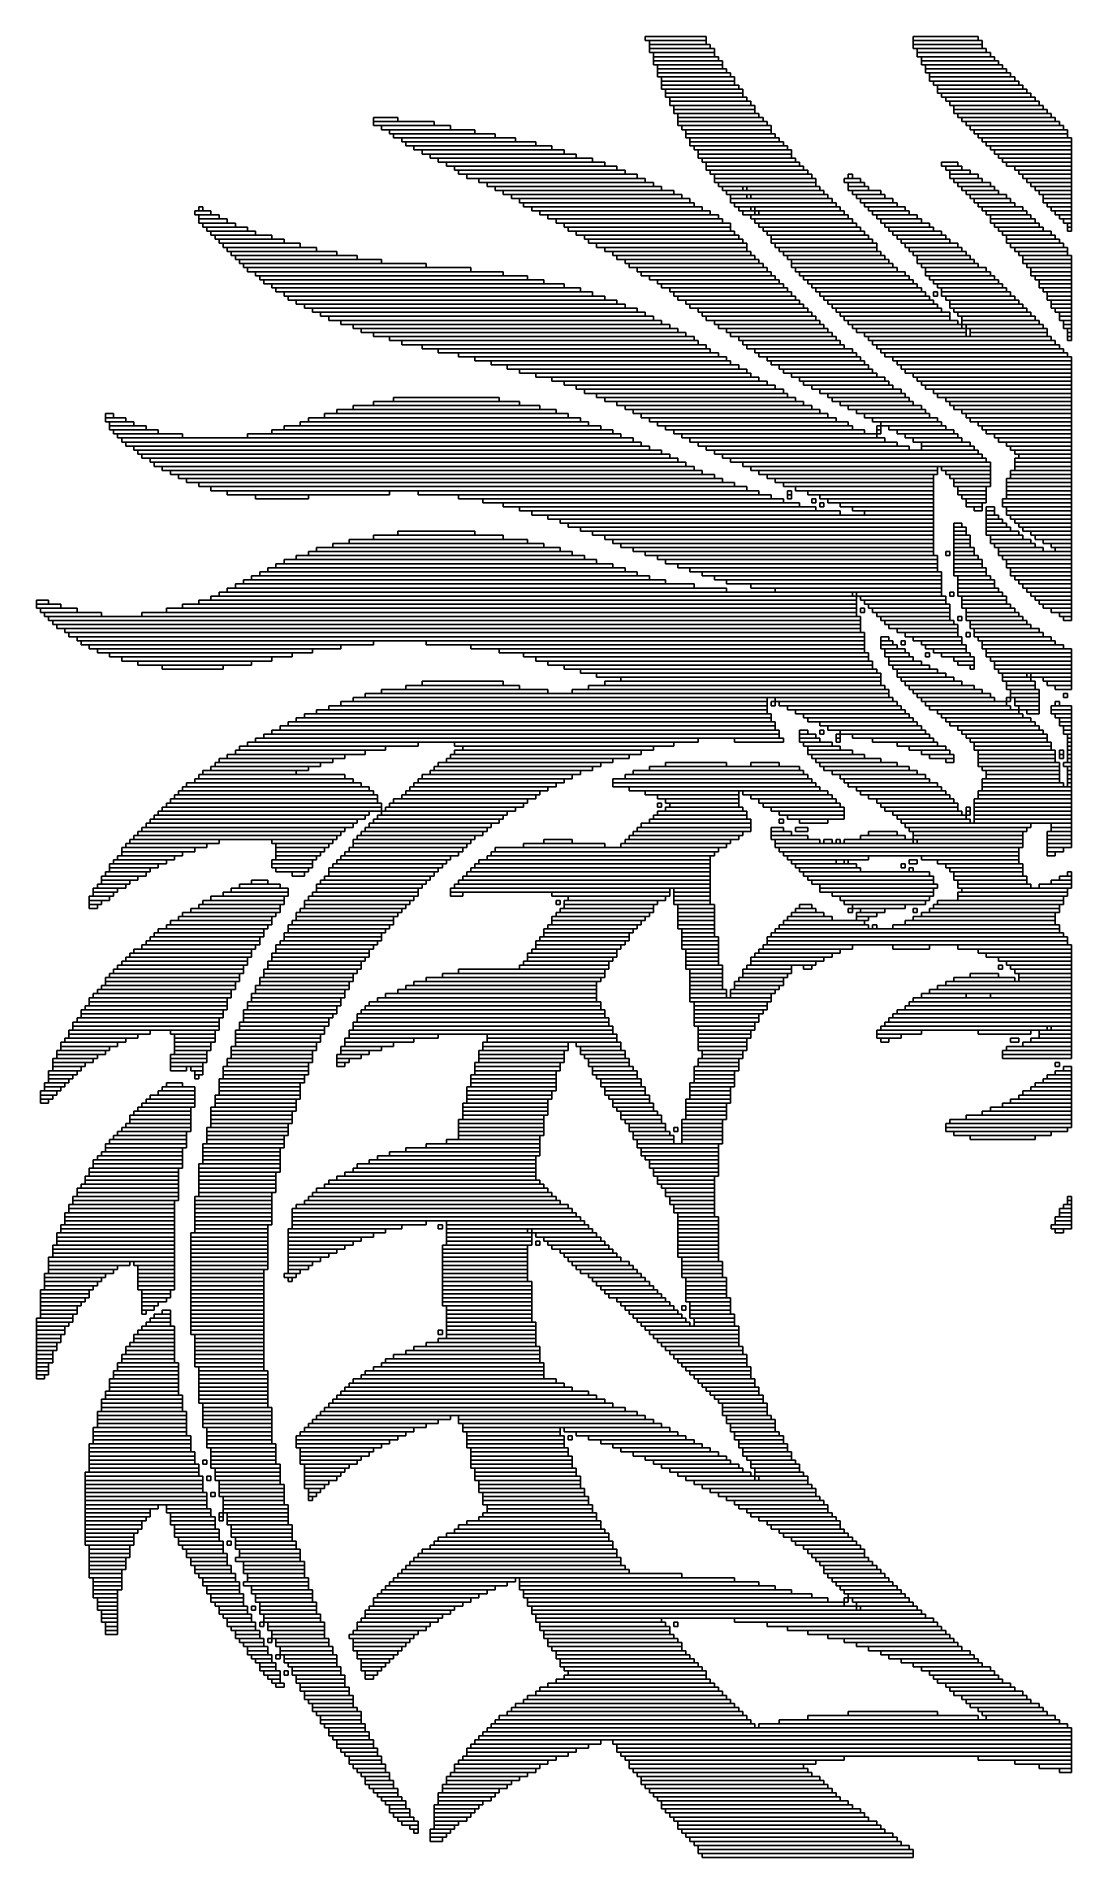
# Model space of a CAD drawing. Extents: x 394 to 649, y 295 to 744.
import ezdxf

# ---------------------------------------------------------------- set-up
doc = ezdxf.new("R2010")
doc.units = 0

msp = doc.modelspace()

# ---------------------------------------------------------------- linework, layer by layer
for p, q in [((544, 744), (559, 744)), ((544, 743), (544, 744)), ((559, 743), (544, 743)), ((545, 743), (559, 743)), ((545, 742), (545, 743)), ((559, 742), (545, 742)), ((545, 742), (560, 742)), ((545, 741), (545, 742)), ((560, 741), (545, 741)), ((545, 741), (561, 741)), ((545, 740), (545, 741)), ((559, 744), (559, 743)), ((559, 743), (559, 742)), ((560, 742), (560, 741)), ((561, 741), (561, 740)), ((610, 744), (626, 744)), ((610, 743), (610, 744)), ((626, 743), (610, 743)), ((610, 743), (627, 743)), ((610, 742), (610, 743)), ((627, 742), (610, 742)), ((610, 742), (627, 742)), ((610, 741), (610, 742)), ((627, 741), (610, 741)), ((611, 741), (628, 741)), ((611, 740), (611, 741)), ((626, 744), (626, 743)), ((627, 743), (627, 742)), ((627, 742), (627, 741)), ((628, 741), (628, 740)), ((561, 740), (545, 740)), ((546, 740), (561, 740)), ((546, 739), (546, 740)), ((561, 739), (546, 739)), ((546, 739), (562, 739)), ((546, 738), (546, 739)), ((562, 738), (546, 738)), ((546, 738), (563, 738)), ((546, 737), (546, 738)), ((563, 737), (546, 737)), ((547, 737), (563, 737)), ((547, 736), (547, 737)), ((561, 740), (561, 739)), ((562, 739), (562, 738)), ((563, 738), (563, 737)), ((563, 737), (563, 736)), ((628, 740), (611, 740)), ((611, 740), (629, 740)), ((611, 739), (611, 740)), ((629, 739), (611, 739)), ((612, 739), (630, 739)), ((612, 738), (612, 739)), ((630, 738), (612, 738)), ((612, 738), (631, 738)), ((612, 737), (612, 738)), ((631, 737), (612, 737)), ((613, 737), (632, 737)), ((613, 736), (613, 737)), ((629, 740), (629, 739)), ((630, 739), (630, 738)), ((631, 738), (631, 737)), ((632, 737), (632, 736)), ((563, 736), (547, 736)), ((547, 736), (564, 736)), ((547, 735), (547, 736)), ((564, 735), (547, 735)), ((547, 735), (565, 735)), ((547, 734), (547, 735)), ((565, 734), (547, 734)), ((548, 734), (566, 734)), ((548, 733), (548, 734)), ((566, 733), (548, 733)), ((548, 733), (566, 733)), ((548, 732), (548, 733)), ((566, 732), (548, 732)), ((548, 732), (567, 732)), ((548, 731), (548, 732)), ((564, 736), (564, 735)), ((565, 735), (565, 734)), ((566, 734), (566, 733)), ((566, 733), (566, 732)), ((567, 732), (567, 731)), ((632, 736), (613, 736)), ((613, 736), (633, 736)), ((613, 735), (613, 736)), ((633, 735), (613, 735)), ((614, 735), (634, 735)), ((614, 734), (614, 735)), ((634, 734), (614, 734)), ((614, 734), (635, 734)), ((614, 733), (614, 734)), ((635, 733), (614, 733)), ((615, 733), (636, 733)), ((615, 732), (615, 733)), ((636, 732), (615, 732)), ((616, 732), (637, 732)), ((616, 731), (616, 732)), ((633, 736), (633, 735)), ((634, 735), (634, 734)), ((635, 734), (635, 733)), ((636, 733), (636, 732)), ((637, 732), (637, 731)), ((567, 731), (548, 731)), ((549, 731), (568, 731)), ((549, 730), (549, 731)), ((568, 730), (549, 730)), ((549, 730), (568, 730)), ((549, 729), (549, 730)), ((568, 729), (549, 729)), ((550, 729), (569, 729)), ((550, 728), (550, 729)), ((569, 728), (550, 728)), ((550, 728), (570, 728)), ((550, 727), (550, 728)), ((568, 731), (568, 730)), ((568, 730), (568, 729)), ((569, 729), (569, 728)), ((570, 728), (570, 727)), ((637, 731), (616, 731)), ((616, 731), (638, 731)), ((616, 730), (616, 731)), ((638, 730), (616, 730)), ((617, 730), (639, 730)), ((617, 729), (617, 730)), ((639, 729), (617, 729)), ((618, 729), (640, 729)), ((618, 728), (618, 729)), ((640, 728), (618, 728)), ((619, 728), (641, 728)), ((619, 727), (619, 728)), ((638, 731), (638, 730)), ((639, 730), (639, 729)), ((640, 729), (640, 728)), ((641, 728), (641, 727)), ((477, 724), (483, 724)), ((477, 723), (477, 724)), ((483, 723), (477, 723)), ((477, 723), (492, 723)), ((477, 722), (477, 723)), ((483, 724), (483, 723)), ((492, 723), (492, 722)), ((570, 727), (550, 727)), ((551, 727), (571, 727)), ((551, 726), (551, 727)), ((571, 726), (551, 726)), ((551, 726), (571, 726)), ((551, 725), (551, 726)), ((571, 725), (551, 725)), ((552, 725), (572, 725)), ((552, 724), (552, 725)), ((572, 724), (552, 724)), ((552, 724), (573, 724)), ((552, 723), (552, 724)), ((573, 723), (552, 723)), ((552, 723), (574, 723)), ((552, 722), (552, 723)), ((571, 727), (571, 726)), ((571, 726), (571, 725)), ((572, 725), (572, 724)), ((573, 724), (573, 723)), ((574, 723), (574, 722)), ((641, 727), (619, 727)), ((620, 727), (642, 727)), ((620, 726), (620, 727)), ((642, 726), (620, 726)), ((620, 726), (643, 726)), ((620, 725), (620, 726)), ((643, 725), (620, 725)), ((621, 725), (644, 725)), ((621, 724), (621, 725)), ((644, 724), (621, 724)), ((622, 724), (645, 724)), ((622, 723), (622, 724)), ((645, 723), (622, 723)), ((623, 723), (646, 723)), ((623, 722), (623, 723)), ((642, 727), (642, 726)), ((643, 726), (643, 725)), ((644, 725), (644, 724)), ((645, 724), (645, 723)), ((646, 723), (646, 722)), ((492, 722), (477, 722)), ((479, 722), (496, 722)), ((479, 721), (479, 722)), ((496, 721), (479, 721)), ((481, 721), (502, 721)), ((481, 720), (481, 721)), ((502, 720), (481, 720)), ((482, 720), (507, 720)), ((482, 719), (482, 720)), ((507, 719), (482, 719)), ((484, 719), (512, 719)), ((484, 718), (484, 719)), ((496, 722), (496, 721)), ((502, 721), (502, 720)), ((507, 720), (507, 719)), ((512, 719), (512, 718)), ((574, 722), (552, 722)), ((553, 722), (575, 722)), ((553, 721), (553, 722)), ((575, 721), (553, 721)), ((554, 721), (575, 721)), ((554, 720), (554, 721)), ((575, 720), (554, 720)), ((554, 720), (576, 720)), ((554, 719), (554, 720)), ((576, 719), (554, 719)), ((555, 719), (577, 719)), ((555, 718), (555, 719)), ((575, 722), (575, 721)), ((575, 721), (575, 720)), ((576, 720), (576, 719)), ((577, 719), (577, 718)), ((646, 722), (623, 722)), ((624, 722), (647, 722)), ((624, 721), (624, 722)), ((647, 721), (624, 721)), ((625, 721), (648, 721)), ((625, 720), (625, 721)), ((648, 720), (625, 720)), ((626, 720), (648, 720)), ((626, 719), (626, 720)), ((648, 719), (626, 719)), ((627, 719), (649, 719)), ((627, 718), (627, 719)), ((647, 722), (647, 721)), ((648, 721), (648, 720)), ((648, 720), (648, 719)), ((649, 719), (649, 718)), ((512, 718), (484, 718)), ((485, 718), (517, 718)), ((485, 717), (485, 718)), ((517, 717), (485, 717)), ((487, 717), (521, 717)), ((487, 716), (487, 717)), ((521, 716), (487, 716)), ((489, 716), (524, 716)), ((489, 715), (489, 716)), ((524, 715), (489, 715)), ((491, 715), (527, 715)), ((491, 714), (491, 715)), ((527, 714), (491, 714)), ((493, 714), (531, 714)), ((493, 713), (493, 714)), ((517, 718), (517, 717)), ((521, 717), (521, 716)), ((524, 716), (524, 715)), ((527, 715), (527, 714)), ((531, 714), (531, 713)), ((577, 718), (555, 718)), ((555, 718), (578, 718)), ((555, 717), (555, 718)), ((578, 717), (555, 717)), ((556, 717), (579, 717)), ((556, 716), (556, 717)), ((579, 716), (556, 716)), ((557, 716), (580, 716)), ((557, 715), (557, 716)), ((580, 715), (557, 715)), ((557, 715), (580, 715)), ((557, 714), (557, 715)), ((580, 714), (557, 714)), ((558, 714), (581, 714)), ((558, 713), (558, 714)), ((578, 718), (578, 717)), ((579, 717), (579, 716)), ((580, 716), (580, 715)), ((580, 715), (580, 714)), ((581, 714), (581, 713)), ((649, 718), (627, 718)), ((628, 718), (649, 718)), ((628, 717), (628, 718)), ((649, 717), (628, 717)), ((629, 717), (649, 717)), ((629, 716), (629, 717)), ((649, 716), (629, 716)), ((630, 716), (649, 716)), ((630, 715), (630, 716)), ((649, 715), (630, 715)), ((631, 715), (649, 715)), ((631, 714), (631, 715)), ((649, 714), (631, 714)), ((632, 714), (649, 714)), ((632, 713), (632, 714)), ((649, 718), (649, 717)), ((649, 717), (649, 716)), ((649, 716), (649, 715)), ((649, 715), (649, 714)), ((649, 714), (649, 713)), ((531, 713), (493, 713)), ((495, 713), (534, 713)), ((495, 712), (495, 713)), ((534, 712), (495, 712)), ((497, 712), (537, 712)), ((497, 711), (497, 712)), ((537, 711), (497, 711)), ((498, 711), (539, 711)), ((498, 710), (498, 711)), ((539, 710), (498, 710)), ((500, 710), (542, 710)), ((500, 709), (500, 710)), ((534, 713), (534, 712)), ((537, 712), (537, 711)), ((539, 711), (539, 710)), ((542, 710), (542, 709)), ((581, 713), (558, 713)), ((559, 713), (582, 713)), ((559, 712), (559, 713)), ((582, 712), (559, 712)), ((559, 712), (583, 712)), ((559, 711), (559, 712)), ((583, 711), (559, 711)), ((560, 711), (584, 711)), ((560, 710), (560, 711)), ((584, 710), (560, 710)), ((561, 710), (585, 710)), ((561, 709), (561, 710)), ((582, 713), (582, 712)), ((583, 712), (583, 711)), ((584, 711), (584, 710)), ((585, 710), (585, 709)), ((594, 710), (595, 710)), ((594, 709), (594, 710)), ((595, 710), (595, 709)), ((617, 713), (621, 713)), ((617, 712), (617, 713)), ((621, 712), (617, 712)), ((618, 712), (622, 712)), ((618, 711), (618, 712)), ((622, 711), (618, 711)), ((619, 711), (624, 711)), ((619, 710), (619, 711)), ((624, 710), (619, 710)), ((619, 710), (626, 710)), ((619, 709), (619, 710)), ((621, 713), (621, 712)), ((622, 712), (622, 711)), ((624, 711), (624, 710)), ((626, 710), (626, 709)), ((649, 713), (632, 713)), ((633, 713), (649, 713)), ((633, 712), (633, 713)), ((649, 712), (633, 712)), ((635, 712), (649, 712)), ((635, 711), (635, 712)), ((649, 711), (635, 711)), ((636, 711), (649, 711)), ((636, 710), (636, 711)), ((649, 710), (636, 710)), ((637, 710), (649, 710)), ((637, 709), (637, 710)), ((649, 713), (649, 712)), ((649, 712), (649, 711)), ((649, 711), (649, 710)), ((649, 710), (649, 709)), ((542, 709), (500, 709)), ((503, 709), (544, 709)), ((503, 708), (503, 709)), ((544, 708), (503, 708)), ((505, 708), (546, 708)), ((505, 707), (505, 708)), ((546, 707), (505, 707)), ((507, 707), (548, 707)), ((507, 706), (507, 707)), ((548, 706), (507, 706)), ((509, 706), (551, 706)), ((509, 705), (509, 706)), ((551, 705), (509, 705)), ((511, 705), (553, 705)), ((511, 704), (511, 705)), ((544, 709), (544, 708)), ((546, 708), (546, 707)), ((548, 707), (548, 706)), ((551, 706), (551, 705)), ((553, 705), (553, 704)), ((585, 709), (561, 709)), ((561, 709), (586, 709)), ((561, 708), (561, 709)), ((586, 708), (561, 708)), ((562, 708), (586, 708)), ((562, 707), (562, 708)), ((586, 707), (562, 707)), ((563, 707), (568, 707)), ((563, 706), (563, 707)), ((568, 706), (563, 706)), ((564, 706), (588, 706)), ((564, 705), (564, 706)), ((588, 705), (564, 705)), ((565, 705), (569, 705)), ((565, 704), (565, 705)), ((568, 707), (568, 706)), ((569, 707), (587, 707)), ((569, 706), (569, 707)), ((587, 706), (569, 706)), ((569, 705), (569, 704)), ((570, 705), (589, 705)), ((570, 704), (570, 705)), ((586, 709), (586, 708)), ((586, 708), (586, 707)), ((587, 707), (587, 706)), ((588, 706), (588, 705)), ((589, 705), (589, 704)), ((593, 709), (597, 709)), ((593, 708), (593, 709)), ((597, 708), (593, 708)), ((595, 709), (594, 709)), ((594, 708), (598, 708)), ((594, 707), (594, 708)), ((598, 707), (594, 707)), ((594, 707), (599, 707)), ((594, 706), (594, 707)), ((599, 706), (594, 706)), ((595, 706), (602, 706)), ((595, 705), (595, 706)), ((602, 705), (595, 705)), ((596, 705), (603, 705)), ((596, 704), (596, 705)), ((597, 709), (597, 708)), ((598, 708), (598, 707)), ((599, 707), (599, 706)), ((602, 706), (602, 705)), ((603, 705), (603, 704)), ((626, 709), (619, 709)), ((620, 709), (627, 709)), ((620, 708), (620, 709)), ((627, 708), (620, 708)), ((621, 708), (629, 708)), ((621, 707), (621, 708)), ((629, 707), (621, 707)), ((622, 707), (630, 707)), ((622, 706), (622, 707)), ((630, 706), (622, 706)), ((623, 706), (631, 706)), ((623, 705), (623, 706)), ((631, 705), (623, 705)), ((624, 705), (633, 705)), ((624, 704), (624, 705)), ((627, 709), (627, 708)), ((629, 708), (629, 707)), ((630, 707), (630, 706)), ((631, 706), (631, 705)), ((633, 705), (633, 704)), ((649, 709), (637, 709)), ((638, 709), (649, 709)), ((638, 708), (638, 709)), ((649, 708), (638, 708)), ((639, 708), (649, 708)), ((639, 707), (639, 708)), ((649, 707), (639, 707)), ((640, 707), (649, 707)), ((640, 706), (640, 707)), ((649, 706), (640, 706)), ((641, 706), (649, 706)), ((641, 705), (641, 706)), ((649, 705), (641, 705)), ((642, 705), (649, 705)), ((642, 704), (642, 705)), ((649, 709), (649, 708)), ((649, 708), (649, 707)), ((649, 707), (649, 706)), ((649, 706), (649, 705)), ((649, 705), (649, 704)), ((433, 701), (437, 701)), ((433, 700), (433, 701)), ((434, 702), (435, 702)), ((434, 701), (434, 702)), ((435, 701), (434, 701)), ((435, 702), (435, 701)), ((437, 701), (437, 700)), ((553, 704), (511, 704)), ((513, 704), (555, 704)), ((513, 703), (513, 704)), ((555, 703), (513, 703)), ((514, 703), (556, 703)), ((514, 702), (514, 703)), ((556, 702), (514, 702)), ((516, 702), (558, 702)), ((516, 701), (516, 702)), ((558, 701), (516, 701)), ((518, 701), (560, 701)), ((518, 700), (518, 701)), ((555, 704), (555, 703)), ((556, 703), (556, 702)), ((558, 702), (558, 701)), ((560, 701), (560, 700)), ((569, 704), (565, 704)), ((565, 704), (590, 704)), ((565, 703), (565, 704)), ((590, 703), (565, 703)), ((566, 703), (591, 703)), ((566, 702), (566, 703)), ((591, 702), (566, 702)), ((567, 702), (570, 702)), ((567, 701), (567, 702)), ((570, 701), (567, 701)), ((568, 701), (571, 701)), ((568, 700), (568, 701)), ((589, 704), (570, 704)), ((570, 702), (570, 701)), ((571, 702), (592, 702)), ((571, 701), (571, 702)), ((592, 701), (571, 701)), ((571, 701), (571, 700)), ((572, 701), (593, 701)), ((572, 700), (572, 701)), ((590, 704), (590, 703)), ((591, 703), (591, 702)), ((592, 702), (592, 701)), ((593, 701), (593, 700)), ((603, 704), (596, 704)), ((597, 704), (605, 704)), ((597, 703), (597, 704)), ((605, 703), (597, 703)), ((598, 703), (606, 703)), ((598, 702), (598, 703)), ((606, 702), (598, 702)), ((599, 702), (608, 702)), ((599, 701), (599, 702)), ((608, 701), (599, 701)), ((600, 701), (609, 701)), ((600, 700), (600, 701)), ((605, 704), (605, 703)), ((606, 703), (606, 702)), ((608, 702), (608, 701)), ((609, 701), (609, 700)), ((633, 704), (624, 704)), ((625, 704), (634, 704)), ((625, 703), (625, 704)), ((634, 703), (625, 703)), ((626, 703), (635, 703)), ((626, 702), (626, 703)), ((635, 702), (626, 702)), ((627, 702), (637, 702)), ((627, 701), (627, 702)), ((637, 701), (627, 701)), ((628, 701), (638, 701)), ((628, 700), (628, 701)), ((634, 704), (634, 703)), ((635, 703), (635, 702)), ((637, 702), (637, 701)), ((638, 701), (638, 700)), ((649, 704), (642, 704)), ((642, 704), (649, 704)), ((642, 703), (642, 704)), ((649, 703), (642, 703)), ((643, 703), (649, 703)), ((643, 702), (643, 703)), ((649, 702), (643, 702)), ((644, 702), (649, 702)), ((644, 701), (644, 702)), ((649, 701), (644, 701)), ((645, 701), (649, 701)), ((645, 700), (645, 701)), ((649, 704), (649, 703)), ((649, 703), (649, 702)), ((649, 702), (649, 701)), ((649, 701), (649, 700)), ((437, 700), (433, 700)), ((434, 700), (439, 700)), ((434, 699), (434, 700)), ((439, 699), (434, 699)), ((434, 699), (441, 699)), ((434, 698), (434, 699)), ((441, 698), (434, 698)), ((435, 698), (443, 698)), ((435, 697), (435, 698)), ((443, 697), (435, 697)), ((436, 697), (446, 697)), ((436, 696), (436, 697)), ((446, 696), (436, 696)), ((437, 696), (448, 696)), ((437, 695), (437, 696)), ((439, 700), (439, 699)), ((441, 699), (441, 698)), ((443, 698), (443, 697)), ((446, 697), (446, 696)), ((448, 696), (448, 695)), ((560, 700), (518, 700)), ((520, 700), (562, 700)), ((520, 699), (520, 700)), ((562, 699), (520, 699)), ((522, 699), (563, 699)), ((522, 698), (522, 699)), ((563, 698), (522, 698)), ((524, 698), (565, 698)), ((524, 697), (524, 698)), ((565, 697), (524, 697)), ((525, 697), (565, 697)), ((525, 696), (525, 697)), ((565, 696), (525, 696)), ((527, 696), (566, 696)), ((527, 695), (527, 696)), ((562, 700), (562, 699)), ((563, 699), (563, 698)), ((565, 698), (565, 697)), ((565, 697), (565, 696)), ((566, 696), (566, 695)), ((571, 700), (568, 700)), ((570, 700), (594, 700)), ((570, 699), (570, 700)), ((594, 699), (570, 699)), ((571, 699), (595, 699)), ((571, 698), (571, 699)), ((595, 698), (571, 698)), ((593, 700), (572, 700)), ((572, 698), (596, 698)), ((572, 697), (572, 698)), ((596, 697), (572, 697)), ((573, 697), (597, 697)), ((573, 696), (573, 697)), ((597, 696), (573, 696)), ((574, 696), (598, 696)), ((574, 695), (574, 696)), ((594, 700), (594, 699)), ((595, 699), (595, 698)), ((596, 698), (596, 697)), ((597, 697), (597, 696)), ((598, 696), (598, 695)), ((609, 700), (600, 700)), ((601, 700), (611, 700)), ((601, 699), (601, 700)), ((611, 699), (601, 699)), ((602, 699), (612, 699)), ((602, 698), (602, 699)), ((612, 698), (602, 698)), ((603, 698), (614, 698)), ((603, 697), (603, 698)), ((614, 697), (603, 697)), ((604, 697), (615, 697)), ((604, 696), (604, 697)), ((615, 696), (604, 696)), ((605, 696), (617, 696)), ((605, 695), (605, 696)), ((611, 700), (611, 699)), ((612, 699), (612, 698)), ((614, 698), (614, 697)), ((615, 697), (615, 696)), ((617, 696), (617, 695)), ((638, 700), (628, 700)), ((629, 700), (639, 700)), ((629, 699), (629, 700)), ((639, 699), (629, 699)), ((629, 699), (640, 699)), ((629, 698), (629, 699)), ((640, 698), (629, 698)), ((630, 698), (641, 698)), ((630, 697), (630, 698)), ((641, 697), (630, 697)), ((631, 697), (642, 697)), ((631, 696), (631, 697)), ((642, 696), (631, 696)), ((632, 696), (644, 696)), ((632, 695), (632, 696)), ((639, 700), (639, 699)), ((640, 699), (640, 698)), ((641, 698), (641, 697)), ((642, 697), (642, 696)), ((644, 696), (644, 695)), ((649, 700), (645, 700)), ((646, 700), (649, 700)), ((646, 699), (646, 700)), ((649, 699), (646, 699)), ((647, 699), (649, 699)), ((647, 698), (647, 699)), ((649, 698), (647, 698)), ((648, 698), (649, 698)), ((648, 697), (648, 698)), ((649, 697), (648, 697)), ((648, 697), (649, 697)), ((648, 696), (648, 697)), ((649, 696), (648, 696)), ((649, 700), (649, 699)), ((649, 699), (649, 698)), ((649, 698), (649, 697)), ((649, 697), (649, 696)), ((448, 695), (437, 695)), ((438, 695), (452, 695)), ((438, 694), (438, 695)), ((452, 694), (438, 694)), ((439, 694), (455, 694)), ((439, 693), (439, 694)), ((455, 693), (439, 693)), ((440, 693), (459, 693)), ((440, 692), (440, 693)), ((459, 692), (440, 692)), ((441, 692), (463, 692)), ((441, 691), (441, 692)), ((452, 695), (452, 694)), ((455, 694), (455, 693)), ((459, 693), (459, 692)), ((463, 692), (463, 691)), ((566, 695), (527, 695)), ((529, 695), (567, 695)), ((529, 694), (529, 695)), ((567, 694), (529, 694)), ((530, 694), (568, 694)), ((530, 693), (530, 694)), ((568, 693), (530, 693)), ((532, 693), (569, 693)), ((532, 692), (532, 693)), ((569, 692), (532, 692)), ((534, 692), (569, 692)), ((534, 691), (534, 692)), ((567, 695), (567, 694)), ((568, 694), (568, 693)), ((569, 693), (569, 692)), ((569, 692), (569, 691)), ((598, 695), (574, 695)), ((575, 695), (599, 695)), ((575, 694), (575, 695)), ((599, 694), (575, 694)), ((575, 694), (600, 694)), ((575, 693), (575, 694)), ((600, 693), (575, 693)), ((576, 693), (601, 693)), ((576, 692), (576, 693)), ((601, 692), (576, 692)), ((577, 692), (601, 692)), ((577, 691), (577, 692)), ((599, 695), (599, 694)), ((600, 694), (600, 693)), ((601, 693), (601, 692)), ((601, 692), (601, 691)), ((617, 695), (605, 695)), ((606, 695), (618, 695)), ((606, 694), (606, 695)), ((618, 694), (606, 694)), ((607, 694), (619, 694)), ((607, 693), (607, 694)), ((619, 693), (607, 693)), ((608, 693), (621, 693)), ((608, 692), (608, 693)), ((621, 692), (608, 692)), ((609, 692), (622, 692)), ((609, 691), (609, 692)), ((618, 695), (618, 694)), ((619, 694), (619, 693)), ((621, 693), (621, 692)), ((622, 692), (622, 691)), ((644, 695), (632, 695)), ((633, 695), (645, 695)), ((633, 694), (633, 695)), ((645, 694), (633, 694)), ((633, 694), (646, 694)), ((633, 693), (633, 694)), ((646, 693), (633, 693)), ((634, 693), (647, 693)), ((634, 692), (634, 693)), ((647, 692), (634, 692)), ((635, 692), (648, 692)), ((635, 691), (635, 692)), ((645, 695), (645, 694)), ((646, 694), (646, 693)), ((647, 693), (647, 692)), ((648, 692), (648, 691)), ((463, 691), (441, 691)), ((442, 691), (468, 691)), ((442, 690), (442, 691)), ((468, 690), (442, 690)), ((443, 690), (473, 690)), ((443, 689), (443, 690)), ((473, 689), (443, 689)), ((444, 689), (479, 689)), ((444, 688), (444, 689)), ((479, 688), (444, 688)), ((445, 688), (490, 688)), ((445, 687), (445, 688)), ((490, 687), (445, 687)), ((446, 687), (501, 687)), ((446, 686), (446, 687)), ((468, 691), (468, 690)), ((473, 690), (473, 689)), ((479, 689), (479, 688)), ((490, 688), (490, 687)), ((501, 687), (501, 686)), ((569, 691), (534, 691)), ((536, 691), (570, 691)), ((536, 690), (536, 691)), ((570, 690), (536, 690)), ((537, 690), (571, 690)), ((537, 689), (537, 690)), ((571, 689), (537, 689)), ((539, 689), (572, 689)), ((539, 688), (539, 689)), ((572, 688), (539, 688)), ((540, 688), (573, 688)), ((540, 687), (540, 688)), ((573, 687), (540, 687)), ((542, 687), (574, 687)), ((542, 686), (542, 687)), ((570, 691), (570, 690)), ((571, 690), (571, 689)), ((572, 689), (572, 688)), ((573, 688), (573, 687)), ((574, 687), (574, 686)), ((601, 691), (577, 691)), ((578, 691), (602, 691)), ((578, 690), (578, 691)), ((602, 690), (578, 690)), ((579, 690), (603, 690)), ((579, 689), (579, 690)), ((603, 689), (579, 689)), ((580, 689), (604, 689)), ((580, 688), (580, 689)), ((604, 688), (580, 688)), ((580, 688), (605, 688)), ((580, 687), (580, 688)), ((605, 687), (580, 687)), ((581, 687), (606, 687)), ((581, 686), (581, 687)), ((602, 691), (602, 690)), ((603, 690), (603, 689)), ((604, 689), (604, 688)), ((605, 688), (605, 687)), ((606, 687), (606, 686)), ((622, 691), (609, 691)), ((610, 691), (623, 691)), ((610, 690), (610, 691)), ((623, 690), (610, 690)), ((611, 690), (624, 690)), ((611, 689), (611, 690)), ((624, 689), (611, 689)), ((611, 689), (625, 689)), ((611, 688), (611, 689)), ((625, 688), (611, 688)), ((612, 688), (626, 688)), ((612, 687), (612, 688)), ((626, 687), (612, 687)), ((613, 687), (628, 687)), ((613, 686), (613, 687)), ((623, 691), (623, 690)), ((624, 690), (624, 689)), ((625, 689), (625, 688)), ((626, 688), (626, 687)), ((628, 687), (628, 686)), ((648, 691), (635, 691)), ((636, 691), (648, 691)), ((636, 690), (636, 691)), ((648, 690), (636, 690)), ((637, 690), (649, 690)), ((637, 689), (637, 690)), ((649, 689), (637, 689)), ((637, 689), (649, 689)), ((637, 688), (637, 689)), ((649, 688), (637, 688)), ((638, 688), (649, 688)), ((638, 687), (638, 688)), ((649, 687), (638, 687)), ((639, 687), (649, 687)), ((639, 686), (639, 687)), ((648, 691), (648, 690)), ((649, 690), (649, 689)), ((649, 689), (649, 688)), ((649, 688), (649, 687)), ((649, 687), (649, 686)), ((501, 686), (446, 686)), ((448, 686), (509, 686)), ((448, 685), (448, 686)), ((509, 685), (448, 685)), ((449, 685), (515, 685)), ((449, 684), (449, 685)), ((515, 684), (449, 684)), ((450, 684), (519, 684)), ((450, 683), (450, 684)), ((519, 683), (450, 683)), ((452, 683), (524, 683)), ((452, 682), (452, 683)), ((509, 686), (509, 685)), ((515, 685), (515, 684)), ((519, 684), (519, 683)), ((524, 683), (524, 682)), ((574, 686), (542, 686)), ((543, 686), (575, 686)), ((543, 685), (543, 686)), ((575, 685), (543, 685)), ((545, 685), (576, 685)), ((545, 684), (545, 685)), ((576, 684), (545, 684)), ((547, 684), (577, 684)), ((547, 683), (547, 684)), ((577, 683), (547, 683)), ((548, 683), (578, 683)), ((548, 682), (548, 683)), ((575, 686), (575, 685)), ((576, 685), (576, 684)), ((577, 684), (577, 683)), ((578, 683), (578, 682)), ((606, 686), (581, 686)), ((582, 686), (608, 686)), ((582, 685), (582, 686)), ((608, 685), (582, 685)), ((583, 685), (609, 685)), ((583, 684), (583, 685)), ((609, 684), (583, 684)), ((584, 684), (610, 684)), ((584, 683), (584, 684)), ((610, 683), (584, 683)), ((585, 683), (611, 683)), ((585, 682), (585, 683)), ((608, 686), (608, 685)), ((609, 685), (609, 684)), ((610, 684), (610, 683)), ((611, 683), (611, 682)), ((628, 686), (613, 686)), ((613, 686), (629, 686)), ((613, 685), (613, 686)), ((629, 685), (613, 685)), ((614, 685), (630, 685)), ((614, 684), (614, 685)), ((630, 684), (614, 684)), ((615, 684), (631, 684)), ((615, 683), (615, 684)), ((631, 683), (615, 683)), ((616, 683), (632, 683)), ((616, 682), (616, 683)), ((629, 686), (629, 685)), ((630, 685), (630, 684)), ((631, 684), (631, 683)), ((632, 683), (632, 682)), ((649, 686), (639, 686)), ((639, 686), (649, 686)), ((639, 685), (639, 686)), ((649, 685), (639, 685)), ((640, 685), (649, 685)), ((640, 684), (640, 685)), ((649, 684), (640, 684)), ((641, 684), (649, 684)), ((641, 683), (641, 684)), ((649, 683), (641, 683)), ((641, 683), (649, 683)), ((641, 682), (641, 683)), ((649, 686), (649, 685)), ((649, 685), (649, 684)), ((649, 684), (649, 683)), ((649, 683), (649, 682)), ((524, 682), (452, 682)), ((453, 682), (528, 682)), ((453, 681), (453, 682)), ((528, 681), (453, 681)), ((455, 681), (531, 681)), ((455, 680), (455, 681)), ((531, 680), (455, 680)), ((456, 680), (534, 680)), ((456, 679), (456, 680)), ((534, 679), (456, 679)), ((458, 679), (537, 679)), ((458, 678), (458, 679)), ((537, 678), (458, 678)), ((460, 678), (539, 678)), ((460, 677), (460, 678)), ((528, 682), (528, 681)), ((531, 681), (531, 680)), ((534, 680), (534, 679)), ((537, 679), (537, 678)), ((539, 678), (539, 677)), ((578, 682), (548, 682)), ((550, 682), (579, 682)), ((550, 681), (550, 682)), ((579, 681), (550, 681)), ((551, 681), (580, 681)), ((551, 680), (551, 681)), ((580, 680), (551, 680)), ((552, 680), (581, 680)), ((552, 679), (552, 680)), ((581, 679), (552, 679)), ((554, 679), (582, 679)), ((554, 678), (554, 679)), ((582, 678), (554, 678)), ((555, 678), (583, 678)), ((555, 677), (555, 678)), ((579, 682), (579, 681)), ((580, 681), (580, 680)), ((581, 680), (581, 679)), ((582, 679), (582, 678)), ((583, 678), (583, 677)), ((611, 682), (585, 682)), ((586, 682), (612, 682)), ((586, 681), (586, 682)), ((612, 681), (586, 681)), ((587, 681), (613, 681)), ((587, 680), (587, 681)), ((613, 680), (587, 680)), ((588, 680), (614, 680)), ((588, 679), (588, 680)), ((614, 679), (588, 679)), ((589, 679), (615, 679)), ((589, 678), (589, 679)), ((615, 678), (589, 678)), ((590, 678), (616, 678)), ((590, 677), (590, 678)), ((612, 682), (612, 681)), ((613, 681), (613, 680)), ((614, 680), (614, 679)), ((615, 681), (616, 681)), ((615, 680), (615, 681)), ((616, 680), (615, 680)), ((615, 679), (615, 678)), ((632, 682), (616, 682)), ((616, 681), (616, 680)), ((616, 678), (616, 677)), ((617, 682), (633, 682)), ((617, 681), (617, 682)), ((633, 681), (617, 681)), ((617, 681), (634, 681)), ((617, 680), (617, 681)), ((634, 680), (617, 680)), ((618, 680), (635, 680)), ((618, 679), (618, 680)), ((635, 679), (618, 679)), ((619, 679), (636, 679)), ((619, 678), (619, 679)), ((636, 678), (619, 678)), ((619, 678), (637, 678)), ((619, 677), (619, 678)), ((633, 682), (633, 681)), ((634, 681), (634, 680)), ((635, 680), (635, 679)), ((636, 679), (636, 678)), ((637, 678), (637, 677)), ((649, 682), (641, 682)), ((642, 682), (649, 682)), ((642, 681), (642, 682)), ((649, 681), (642, 681)), ((643, 681), (649, 681)), ((643, 680), (643, 681)), ((649, 680), (643, 680)), ((643, 680), (649, 680)), ((643, 679), (643, 680)), ((649, 679), (643, 679)), ((644, 679), (649, 679)), ((644, 678), (644, 679)), ((649, 678), (644, 678)), ((644, 678), (649, 678)), ((644, 677), (644, 678)), ((649, 682), (649, 681)), ((649, 681), (649, 680)), ((649, 680), (649, 679)), ((649, 679), (649, 678)), ((649, 678), (649, 677)), ((539, 677), (460, 677)), ((462, 677), (542, 677)), ((462, 676), (462, 677)), ((542, 676), (462, 676)), ((464, 676), (544, 676)), ((464, 675), (464, 676)), ((544, 675), (464, 675)), ((466, 675), (546, 675)), ((466, 674), (466, 675)), ((546, 674), (466, 674)), ((469, 674), (548, 674)), ((469, 673), (469, 674)), ((542, 677), (542, 676)), ((544, 676), (544, 675)), ((546, 675), (546, 674)), ((548, 674), (548, 673)), ((583, 677), (555, 677)), ((557, 677), (584, 677)), ((557, 676), (557, 677)), ((584, 676), (557, 676)), ((558, 676), (585, 676)), ((558, 675), (558, 676)), ((585, 675), (558, 675)), ((559, 675), (586, 675)), ((559, 674), (559, 675)), ((586, 674), (559, 674)), ((561, 674), (587, 674)), ((561, 673), (561, 674)), ((584, 677), (584, 676)), ((585, 676), (585, 675)), ((586, 675), (586, 674)), ((587, 674), (587, 673)), ((616, 677), (590, 677)), ((591, 677), (617, 677)), ((591, 676), (591, 677)), ((617, 676), (591, 676)), ((592, 676), (619, 676)), ((592, 675), (592, 676)), ((619, 675), (592, 675)), ((593, 675), (619, 675)), ((593, 674), (593, 675)), ((619, 674), (593, 674)), ((594, 674), (621, 674)), ((594, 673), (594, 674)), ((617, 677), (617, 676)), ((637, 677), (619, 677)), ((619, 676), (619, 675)), ((619, 675), (619, 674)), ((620, 677), (638, 677)), ((620, 676), (620, 677)), ((638, 676), (620, 676)), ((621, 676), (639, 676)), ((621, 675), (621, 676)), ((639, 675), (621, 675)), ((621, 674), (621, 673)), ((622, 675), (640, 675)), ((622, 674), (622, 675)), ((640, 674), (622, 674)), ((622, 674), (641, 674)), ((622, 673), (622, 674)), ((638, 677), (638, 676)), ((639, 676), (639, 675)), ((640, 675), (640, 674)), ((641, 674), (641, 673)), ((649, 677), (644, 677)), ((645, 677), (649, 677)), ((645, 676), (645, 677)), ((649, 676), (645, 676)), ((646, 676), (649, 676)), ((646, 675), (646, 676)), ((649, 675), (646, 675)), ((646, 675), (649, 675)), ((646, 674), (646, 675)), ((649, 674), (646, 674)), ((647, 674), (649, 674)), ((647, 673), (647, 674)), ((649, 677), (649, 676)), ((649, 676), (649, 675)), ((649, 675), (649, 674)), ((649, 674), (649, 673)), ((548, 673), (469, 673)), ((472, 673), (550, 673)), ((472, 672), (472, 673)), ((550, 672), (472, 672)), ((474, 672), (552, 672)), ((474, 671), (474, 672)), ((552, 671), (474, 671)), ((477, 671), (554, 671)), ((477, 670), (477, 671)), ((554, 670), (477, 670)), ((481, 670), (556, 670)), ((481, 669), (481, 670)), ((550, 673), (550, 672)), ((552, 672), (552, 671)), ((554, 671), (554, 670)), ((556, 670), (556, 669)), ((587, 673), (561, 673)), ((562, 673), (588, 673)), ((562, 672), (562, 673)), ((588, 672), (562, 672)), ((564, 672), (589, 672)), ((564, 671), (564, 672)), ((589, 671), (564, 671)), ((565, 671), (590, 671)), ((565, 670), (565, 671)), ((590, 670), (565, 670)), ((567, 670), (591, 670)), ((567, 669), (567, 670)), ((588, 673), (588, 672)), ((589, 672), (589, 671)), ((590, 671), (590, 670)), ((591, 670), (591, 669)), ((621, 673), (594, 673)), ((595, 673), (622, 673)), ((595, 672), (595, 673)), ((622, 672), (595, 672)), ((596, 672), (623, 672)), ((596, 671), (596, 672)), ((623, 671), (596, 671)), ((598, 671), (623, 671)), ((598, 670), (598, 671)), ((623, 670), (598, 670)), ((599, 670), (644, 670)), ((599, 669), (599, 670)), ((641, 673), (622, 673)), ((622, 673), (622, 672)), ((623, 673), (642, 673)), ((623, 672), (623, 673)), ((642, 672), (623, 672)), ((623, 672), (623, 671)), ((623, 671), (623, 670)), ((624, 672), (643, 672)), ((624, 671), (624, 672)), ((643, 671), (624, 671)), ((624, 671), (643, 671)), ((624, 670), (624, 671)), ((643, 670), (624, 670)), ((642, 673), (642, 672)), ((643, 672), (643, 671)), ((643, 671), (643, 670)), ((644, 670), (644, 669)), ((649, 673), (647, 673)), ((647, 673), (649, 673)), ((647, 672), (647, 673)), ((649, 672), (647, 672)), ((648, 672), (649, 672)), ((648, 671), (648, 672)), ((649, 671), (648, 671)), ((648, 671), (649, 671)), ((648, 670), (648, 671)), ((649, 670), (648, 670)), ((648, 670), (649, 670)), ((648, 669), (648, 670)), ((649, 673), (649, 672)), ((649, 672), (649, 671)), ((649, 671), (649, 670)), ((649, 670), (649, 669)), ((556, 669), (481, 669)), ((484, 669), (557, 669)), ((484, 668), (484, 669)), ((557, 668), (484, 668)), ((489, 668), (559, 668)), ((489, 667), (489, 668)), ((559, 667), (489, 667)), ((493, 667), (560, 667)), ((493, 666), (493, 667)), ((560, 666), (493, 666)), ((498, 666), (562, 666)), ((498, 665), (498, 666)), ((562, 665), (498, 665)), ((502, 665), (564, 665)), ((502, 664), (502, 665)), ((557, 669), (557, 668)), ((559, 668), (559, 667)), ((560, 667), (560, 666)), ((562, 666), (562, 665)), ((564, 665), (564, 664)), ((591, 669), (567, 669)), ((568, 669), (592, 669)), ((568, 668), (568, 669)), ((592, 668), (568, 668)), ((569, 668), (593, 668)), ((569, 667), (569, 668)), ((593, 667), (569, 667)), ((571, 667), (595, 667)), ((571, 666), (571, 667)), ((595, 666), (571, 666)), ((572, 666), (596, 666)), ((572, 665), (572, 666)), ((596, 665), (572, 665)), ((574, 665), (597, 665)), ((574, 664), (574, 665)), ((592, 669), (592, 668)), ((593, 668), (593, 667)), ((595, 667), (595, 666)), ((596, 666), (596, 665)), ((597, 665), (597, 664)), ((644, 669), (599, 669)), ((600, 669), (645, 669)), ((600, 668), (600, 669)), ((645, 668), (600, 668)), ((601, 668), (646, 668)), ((601, 667), (601, 668)), ((646, 667), (601, 667)), ((602, 667), (647, 667)), ((602, 666), (602, 667)), ((647, 666), (602, 666)), ((603, 666), (648, 666)), ((603, 665), (603, 666)), ((648, 665), (603, 665)), ((605, 665), (649, 665)), ((605, 664), (605, 665)), ((645, 669), (645, 668)), ((646, 668), (646, 667)), ((647, 667), (647, 666)), ((649, 669), (648, 669)), ((648, 666), (648, 665)), ((649, 665), (649, 664)), ((564, 664), (502, 664)), ((506, 664), (565, 664)), ((506, 663), (506, 664)), ((565, 663), (506, 663)), ((510, 663), (567, 663)), ((510, 662), (510, 663)), ((567, 662), (510, 662)), ((513, 662), (569, 662)), ((513, 661), (513, 662)), ((569, 661), (513, 661)), ((517, 661), (570, 661)), ((517, 660), (517, 661)), ((565, 664), (565, 663)), ((567, 663), (567, 662)), ((569, 662), (569, 661)), ((570, 661), (570, 660)), ((597, 664), (574, 664)), ((575, 664), (598, 664)), ((575, 663), (575, 664)), ((598, 663), (575, 663)), ((577, 663), (599, 663)), ((577, 662), (577, 663)), ((599, 662), (577, 662)), ((578, 662), (600, 662)), ((578, 661), (578, 662)), ((600, 661), (578, 661)), ((580, 661), (601, 661)), ((580, 660), (580, 661)), ((598, 664), (598, 663)), ((599, 663), (599, 662)), ((600, 662), (600, 661)), ((601, 661), (601, 660)), ((649, 664), (605, 664)), ((606, 664), (649, 664)), ((606, 663), (606, 664)), ((649, 663), (606, 663)), ((607, 663), (649, 663)), ((607, 662), (607, 663)), ((649, 662), (607, 662)), ((608, 662), (649, 662)), ((608, 661), (608, 662)), ((649, 661), (608, 661)), ((610, 661), (649, 661)), ((610, 660), (610, 661)), ((649, 664), (649, 663)), ((649, 663), (649, 662)), ((649, 662), (649, 661)), ((649, 661), (649, 660)), ((570, 660), (517, 660)), ((521, 660), (572, 660)), ((521, 659), (521, 660)), ((572, 659), (521, 659)), ((524, 659), (574, 659)), ((524, 658), (524, 659)), ((574, 658), (524, 658)), ((527, 658), (576, 658)), ((527, 657), (527, 658)), ((576, 657), (527, 657)), ((529, 657), (578, 657)), ((529, 656), (529, 657)), ((578, 656), (529, 656)), ((532, 656), (579, 656)), ((532, 655), (532, 656)), ((572, 660), (572, 659)), ((574, 659), (574, 658)), ((576, 658), (576, 657)), ((578, 657), (578, 656)), ((579, 656), (579, 655)), ((601, 660), (580, 660)), ((582, 660), (603, 660)), ((582, 659), (582, 660)), ((603, 659), (582, 659)), ((583, 659), (604, 659)), ((583, 658), (583, 659)), ((604, 658), (583, 658)), ((585, 658), (605, 658)), ((585, 657), (585, 658)), ((605, 657), (585, 657)), ((587, 657), (607, 657)), ((587, 656), (587, 657)), ((607, 656), (587, 656)), ((589, 656), (608, 656)), ((589, 655), (589, 656)), ((603, 660), (603, 659)), ((604, 659), (604, 658)), ((605, 658), (605, 657)), ((607, 657), (607, 656)), ((608, 656), (608, 655)), ((649, 660), (610, 660)), ((611, 660), (649, 660)), ((611, 659), (611, 660)), ((649, 659), (611, 659)), ((612, 659), (649, 659)), ((612, 658), (612, 659)), ((649, 658), (612, 658)), ((613, 658), (649, 658)), ((613, 657), (613, 658)), ((649, 657), (613, 657)), ((615, 657), (649, 657)), ((615, 656), (615, 657)), ((649, 656), (615, 656)), ((616, 656), (649, 656)), ((616, 655), (616, 656)), ((649, 660), (649, 659)), ((649, 659), (649, 658)), ((649, 658), (649, 657)), ((649, 657), (649, 656)), ((649, 656), (649, 655)), ((468, 652), (522, 652)), ((468, 651), (468, 652)), ((472, 653), (518, 653)), ((472, 652), (472, 653)), ((518, 652), (472, 652)), ((477, 654), (513, 654)), ((477, 653), (477, 654)), ((513, 653), (477, 653)), ((482, 655), (508, 655)), ((482, 654), (482, 655)), ((508, 654), (482, 654)), ((508, 655), (508, 654)), ((513, 654), (513, 653)), ((518, 653), (518, 652)), ((522, 652), (522, 651)), ((579, 655), (532, 655)), ((534, 655), (581, 655)), ((534, 654), (534, 655)), ((581, 654), (534, 654)), ((537, 654), (583, 654)), ((537, 653), (537, 654)), ((583, 653), (537, 653)), ((539, 653), (585, 653)), ((539, 652), (539, 653)), ((585, 652), (539, 652)), ((541, 652), (587, 652)), ((541, 651), (541, 652)), ((581, 655), (581, 654)), ((583, 654), (583, 653)), ((585, 653), (585, 652)), ((587, 652), (587, 651)), ((608, 655), (589, 655)), ((590, 655), (609, 655)), ((590, 654), (590, 655)), ((609, 654), (590, 654)), ((592, 654), (610, 654)), ((592, 653), (592, 654)), ((610, 653), (592, 653)), ((594, 653), (612, 653)), ((594, 652), (594, 653)), ((612, 652), (594, 652)), ((596, 652), (613, 652)), ((596, 651), (596, 652)), ((609, 655), (609, 654)), ((610, 654), (610, 653)), ((612, 653), (612, 652)), ((613, 652), (613, 651)), ((649, 655), (616, 655)), ((618, 655), (649, 655)), ((618, 654), (618, 655)), ((649, 654), (618, 654)), ((619, 654), (649, 654)), ((619, 653), (619, 654)), ((649, 653), (619, 653)), ((620, 653), (649, 653)), ((620, 652), (620, 653)), ((649, 652), (620, 652)), ((622, 652), (649, 652)), ((622, 651), (622, 652)), ((649, 655), (649, 654)), ((649, 654), (649, 653)), ((649, 653), (649, 652)), ((649, 652), (649, 651)), ((411, 651), (413, 651)), ((411, 650), (411, 651)), ((413, 650), (411, 650)), ((411, 650), (416, 650)), ((411, 649), (411, 650)), ((416, 649), (411, 649)), ((412, 649), (418, 649)), ((412, 648), (412, 649)), ((418, 648), (412, 648)), ((412, 648), (421, 648)), ((412, 647), (412, 648)), ((421, 647), (412, 647)), ((413, 651), (413, 650)), ((413, 647), (424, 647)), ((413, 646), (413, 647)), ((416, 650), (416, 649)), ((418, 649), (418, 648)), ((421, 648), (421, 647)), ((424, 647), (424, 646)), ((452, 647), (536, 647)), ((452, 646), (452, 647)), ((455, 648), (533, 648)), ((455, 647), (455, 648)), ((533, 647), (455, 647)), ((459, 649), (530, 649)), ((459, 648), (459, 649)), ((530, 648), (459, 648)), ((461, 650), (528, 650)), ((461, 649), (461, 650)), ((528, 649), (461, 649)), ((465, 651), (525, 651)), ((465, 650), (465, 651)), ((525, 650), (465, 650)), ((522, 651), (468, 651)), ((525, 651), (525, 650)), ((528, 650), (528, 649)), ((530, 649), (530, 648)), ((533, 648), (533, 647)), ((536, 647), (536, 646)), ((587, 651), (541, 651)), ((543, 651), (589, 651)), ((543, 650), (543, 651)), ((589, 650), (543, 650)), ((545, 650), (591, 650)), ((545, 649), (545, 650)), ((591, 649), (545, 649)), ((547, 649), (594, 649)), ((547, 648), (547, 649)), ((594, 648), (547, 648)), ((549, 648), (595, 648)), ((549, 647), (549, 648)), ((595, 647), (549, 647)), ((551, 647), (598, 647)), ((551, 646), (551, 647)), ((589, 651), (589, 650)), ((591, 650), (591, 649)), ((594, 649), (594, 648)), ((595, 648), (595, 647)), ((613, 651), (596, 651)), ((598, 651), (614, 651)), ((598, 650), (598, 651)), ((614, 650), (598, 650)), ((598, 647), (598, 646)), ((600, 650), (616, 650)), ((600, 649), (600, 650)), ((616, 649), (600, 649)), ((601, 648), (602, 648)), ((601, 647), (601, 648)), ((602, 647), (601, 647)), ((601, 647), (602, 647)), ((601, 646), (601, 647)), ((602, 649), (617, 649)), ((602, 648), (602, 649)), ((617, 648), (602, 648)), ((602, 648), (602, 647)), ((602, 647), (602, 646)), ((604, 648), (618, 648)), ((604, 647), (604, 648)), ((618, 647), (604, 647)), ((606, 647), (620, 647)), ((606, 646), (606, 647)), ((614, 651), (614, 650)), ((616, 650), (616, 649)), ((617, 649), (617, 648)), ((618, 648), (618, 647)), ((620, 647), (620, 646)), ((649, 651), (622, 651)), ((623, 651), (649, 651)), ((623, 650), (623, 651)), ((649, 650), (623, 650)), ((624, 650), (649, 650)), ((624, 649), (624, 650)), ((649, 649), (624, 649)), ((626, 649), (649, 649)), ((626, 648), (626, 649)), ((649, 648), (626, 648)), ((627, 648), (649, 648)), ((627, 647), (627, 648)), ((649, 647), (627, 647)), ((628, 647), (649, 647)), ((628, 646), (628, 647)), ((649, 651), (649, 650)), ((649, 650), (649, 649)), ((649, 649), (649, 648)), ((649, 648), (649, 647)), ((649, 647), (649, 646)), ((424, 646), (413, 646)), ((414, 646), (430, 646)), ((414, 645), (414, 646)), ((430, 645), (414, 645)), ((415, 645), (541, 645)), ((415, 644), (415, 645)), ((541, 644), (415, 644)), ((416, 644), (543, 644)), ((416, 643), (416, 644)), ((543, 643), (416, 643)), ((418, 643), (545, 643)), ((418, 642), (418, 643)), ((430, 646), (430, 645)), ((446, 646), (538, 646)), ((446, 645), (446, 646)), ((538, 645), (446, 645)), ((536, 646), (452, 646)), ((538, 646), (538, 645)), ((541, 645), (541, 644)), ((543, 644), (543, 643)), ((545, 643), (545, 642)), ((598, 646), (551, 646)), ((553, 646), (601, 646)), ((553, 645), (553, 646)), ((601, 645), (553, 645)), ((555, 645), (603, 645)), ((555, 644), (555, 645)), ((603, 644), (555, 644)), ((557, 644), (606, 644)), ((557, 643), (557, 644)), ((606, 643), (557, 643)), ((559, 643), (609, 643)), ((559, 642), (559, 643)), ((602, 646), (601, 646)), ((601, 646), (601, 645)), ((603, 645), (603, 644)), ((620, 646), (606, 646)), ((606, 644), (606, 643)), ((608, 646), (621, 646)), ((608, 645), (608, 646)), ((621, 645), (608, 645)), ((609, 643), (609, 642)), ((610, 645), (622, 645)), ((610, 644), (610, 645)), ((622, 644), (610, 644)), ((612, 644), (624, 644)), ((612, 643), (612, 644)), ((624, 643), (612, 643)), ((612, 643), (625, 643)), ((612, 642), (612, 643)), ((621, 646), (621, 645)), ((622, 645), (622, 644)), ((624, 644), (624, 643)), ((625, 643), (625, 642)), ((649, 646), (628, 646)), ((630, 646), (649, 646)), ((630, 645), (630, 646)), ((649, 645), (630, 645)), ((631, 645), (649, 645)), ((631, 644), (631, 645)), ((649, 644), (631, 644)), ((633, 644), (649, 644)), ((633, 643), (633, 644)), ((649, 643), (633, 643)), ((634, 643), (649, 643)), ((634, 642), (634, 643)), ((649, 646), (649, 645)), ((649, 645), (649, 644)), ((649, 644), (649, 643)), ((649, 643), (649, 642)), ((545, 642), (418, 642)), ((419, 642), (548, 642)), ((419, 641), (419, 642)), ((548, 641), (419, 641)), ((420, 641), (550, 641)), ((420, 640), (420, 641)), ((550, 640), (420, 640)), ((422, 640), (552, 640)), ((422, 639), (422, 640)), ((552, 639), (422, 639)), ((423, 639), (554, 639)), ((423, 638), (423, 639)), ((554, 638), (423, 638)), ((425, 638), (556, 638)), ((425, 637), (425, 638)), ((548, 642), (548, 641)), ((550, 641), (550, 640)), ((552, 640), (552, 639)), ((554, 639), (554, 638)), ((556, 638), (556, 637)), ((609, 642), (559, 642)), ((561, 642), (626, 642)), ((561, 641), (561, 642)), ((626, 641), (561, 641)), ((563, 641), (627, 641)), ((563, 640), (563, 641)), ((627, 640), (563, 640)), ((565, 640), (628, 640)), ((565, 639), (565, 640)), ((628, 639), (565, 639)), ((568, 639), (629, 639)), ((568, 638), (568, 639)), ((629, 638), (568, 638)), ((570, 638), (616, 638)), ((570, 637), (570, 638)), ((625, 642), (612, 642)), ((616, 638), (616, 637)), ((617, 638), (629, 638)), ((617, 637), (617, 638)), ((626, 642), (626, 641)), ((627, 641), (627, 640)), ((628, 640), (628, 639)), ((629, 639), (629, 638)), ((629, 638), (629, 637)), ((649, 642), (634, 642)), ((635, 642), (649, 642)), ((635, 641), (635, 642)), ((649, 641), (635, 641)), ((635, 640), (649, 640)), ((635, 639), (635, 640)), ((649, 639), (635, 639)), ((635, 639), (649, 639)), ((635, 638), (635, 639)), ((649, 638), (635, 638)), ((635, 638), (649, 638)), ((635, 637), (635, 638)), ((636, 641), (649, 641)), ((636, 640), (636, 641)), ((649, 640), (636, 640)), ((649, 642), (649, 641)), ((649, 641), (649, 640)), ((649, 640), (649, 639)), ((649, 639), (649, 638)), ((649, 638), (649, 637)), ((556, 637), (425, 637)), ((427, 637), (558, 637)), ((427, 636), (427, 637)), ((558, 636), (427, 636)), ((429, 636), (561, 636)), ((429, 635), (429, 636)), ((561, 635), (429, 635)), ((431, 635), (563, 635)), ((431, 634), (431, 635)), ((563, 634), (431, 634)), ((434, 634), (566, 634)), ((434, 633), (434, 634)), ((558, 637), (558, 636)), ((561, 636), (561, 635)), ((563, 635), (563, 634)), ((566, 634), (566, 633)), ((616, 637), (570, 637)), ((572, 637), (616, 637)), ((572, 636), (572, 637)), ((616, 636), (572, 636)), ((574, 636), (615, 636)), ((574, 635), (574, 636)), ((615, 635), (574, 635)), ((576, 635), (615, 635)), ((576, 634), (576, 635)), ((615, 634), (576, 634)), ((578, 634), (615, 634)), ((578, 633), (578, 634)), ((615, 636), (615, 635)), ((615, 635), (615, 634)), ((615, 634), (615, 633)), ((616, 637), (616, 636)), ((629, 637), (617, 637)), ((618, 637), (629, 637)), ((618, 636), (618, 637)), ((629, 636), (618, 636)), ((619, 636), (629, 636)), ((619, 635), (619, 636)), ((629, 635), (619, 635)), ((620, 635), (629, 635)), ((620, 634), (620, 635)), ((629, 634), (620, 634)), ((620, 634), (629, 634)), ((620, 633), (620, 634)), ((629, 637), (629, 636)), ((629, 636), (629, 635)), ((629, 635), (629, 634)), ((629, 634), (629, 633)), ((633, 635), (649, 635)), ((633, 634), (633, 635)), ((649, 634), (633, 634)), ((633, 634), (649, 634)), ((633, 633), (633, 634)), ((634, 637), (649, 637)), ((634, 636), (634, 637)), ((649, 636), (634, 636)), ((634, 636), (649, 636)), ((634, 635), (634, 636)), ((649, 635), (634, 635)), ((649, 637), (635, 637)), ((649, 637), (649, 636)), ((649, 636), (649, 635)), ((649, 635), (649, 634)), ((649, 634), (649, 633)), ((566, 633), (434, 633)), ((437, 633), (569, 633)), ((437, 632), (437, 633)), ((569, 632), (437, 632)), ((441, 632), (481, 632)), ((441, 631), (441, 632)), ((481, 631), (441, 631)), ((448, 631), (461, 631)), ((448, 630), (448, 631)), ((461, 630), (448, 630)), ((461, 631), (461, 630)), ((481, 632), (481, 631)), ((488, 632), (572, 632)), ((488, 631), (488, 632)), ((572, 631), (488, 631)), ((498, 631), (575, 631)), ((498, 630), (498, 631)), ((575, 630), (498, 630)), ((504, 630), (578, 630)), ((504, 629), (504, 630)), ((578, 629), (504, 629)), ((509, 629), (582, 629)), ((509, 628), (509, 629)), ((569, 633), (569, 632)), ((572, 632), (572, 631)), ((575, 631), (575, 630)), ((615, 633), (578, 633)), ((578, 630), (578, 629)), ((579, 632), (580, 632)), ((579, 631), (579, 632)), ((580, 631), (579, 631)), ((579, 631), (580, 631)), ((579, 630), (579, 631)), ((580, 630), (579, 630)), ((580, 632), (580, 631)), ((580, 631), (580, 630)), ((581, 633), (615, 633)), ((581, 632), (581, 633)), ((615, 632), (581, 632)), ((582, 629), (582, 628)), ((584, 632), (615, 632)), ((584, 631), (584, 632)), ((615, 631), (584, 631)), ((585, 630), (586, 630)), ((585, 629), (585, 630)), ((586, 629), (585, 629)), ((586, 630), (586, 629)), ((587, 631), (615, 631)), ((587, 630), (587, 631)), ((615, 630), (587, 630)), ((587, 629), (588, 629)), ((587, 628), (587, 629)), ((588, 629), (588, 628)), ((589, 630), (615, 630)), ((589, 629), (589, 630)), ((615, 629), (589, 629)), ((592, 629), (615, 629)), ((592, 628), (592, 629)), ((615, 633), (615, 632)), ((615, 632), (615, 631)), ((615, 631), (615, 630)), ((615, 630), (615, 629)), ((615, 629), (615, 628)), ((629, 633), (620, 633)), ((621, 633), (628, 633)), ((621, 632), (621, 633)), ((628, 632), (621, 632)), ((621, 632), (628, 632)), ((621, 631), (621, 632)), ((628, 631), (621, 631)), ((622, 631), (628, 631)), ((622, 630), (622, 631)), ((628, 630), (622, 630)), ((623, 630), (628, 630)), ((623, 629), (623, 630)), ((628, 629), (623, 629)), ((623, 629), (627, 629)), ((623, 628), (623, 629)), ((627, 629), (627, 628)), ((628, 633), (628, 632)), ((628, 632), (628, 631)), ((628, 631), (628, 630)), ((628, 630), (628, 629)), ((632, 630), (649, 630)), ((632, 629), (632, 630)), ((649, 629), (632, 629)), ((632, 629), (649, 629)), ((632, 628), (632, 629)), ((649, 633), (633, 633)), ((633, 633), (649, 633)), ((633, 632), (633, 633)), ((649, 632), (633, 632)), ((633, 632), (649, 632)), ((633, 631), (633, 632)), ((649, 631), (633, 631)), ((633, 631), (649, 631)), ((633, 630), (633, 631)), ((649, 630), (633, 630)), ((649, 633), (649, 632)), ((649, 632), (649, 631)), ((649, 631), (649, 630)), ((649, 630), (649, 629)), ((649, 629), (649, 628)), ((582, 628), (509, 628)), ((513, 628), (586, 628)), ((513, 627), (513, 628)), ((586, 627), (513, 627)), ((516, 627), (592, 627)), ((516, 626), (516, 627)), ((592, 626), (516, 626)), ((520, 626), (615, 626)), ((520, 625), (520, 626)), ((615, 625), (520, 625)), ((523, 625), (615, 625)), ((523, 624), (523, 625)), ((586, 628), (586, 627)), ((588, 628), (587, 628)), ((615, 628), (592, 628)), ((592, 627), (592, 626)), ((595, 628), (615, 628)), ((595, 627), (595, 628)), ((615, 627), (595, 627)), ((598, 627), (615, 627)), ((598, 626), (598, 627)), ((615, 626), (598, 626)), ((615, 628), (615, 627)), ((615, 627), (615, 626)), ((615, 626), (615, 625)), ((615, 625), (615, 624)), ((627, 628), (623, 628)), ((625, 628), (627, 628)), ((625, 627), (625, 628)), ((627, 627), (625, 627)), ((627, 628), (627, 627)), ((628, 628), (630, 628)), ((628, 627), (628, 628)), ((630, 627), (628, 627)), ((628, 627), (630, 627)), ((628, 626), (628, 627)), ((630, 626), (628, 626)), ((628, 626), (631, 626)), ((628, 625), (628, 626)), ((631, 625), (628, 625)), ((628, 625), (632, 625)), ((628, 624), (628, 625)), ((630, 628), (630, 627)), ((630, 627), (630, 626)), ((631, 626), (631, 625)), ((649, 628), (632, 628)), ((632, 625), (632, 624)), ((633, 628), (649, 628)), ((633, 627), (633, 628)), ((649, 627), (633, 627)), ((633, 627), (649, 627)), ((633, 626), (633, 627)), ((649, 626), (633, 626)), ((634, 626), (649, 626)), ((634, 625), (634, 626)), ((649, 625), (634, 625)), ((635, 625), (649, 625)), ((635, 624), (635, 625)), ((649, 628), (649, 627)), ((649, 627), (649, 626)), ((649, 626), (649, 625)), ((649, 625), (649, 624)), ((471, 620), (515, 620)), ((471, 619), (471, 620)), ((477, 621), (509, 621)), ((477, 620), (477, 621)), ((509, 620), (477, 620)), ((483, 622), (502, 622)), ((483, 621), (483, 622)), ((502, 621), (483, 621)), ((502, 622), (502, 621)), ((509, 621), (509, 620)), ((515, 620), (515, 619)), ((615, 624), (523, 624)), ((525, 624), (615, 624)), ((525, 623), (525, 624)), ((615, 623), (525, 623)), ((528, 623), (615, 623)), ((528, 622), (528, 623)), ((615, 622), (528, 622)), ((531, 622), (615, 622)), ((531, 621), (531, 622)), ((615, 621), (531, 621)), ((534, 621), (615, 621)), ((534, 620), (534, 621)), ((615, 620), (534, 620)), ((536, 620), (615, 620)), ((536, 619), (536, 620)), ((615, 624), (615, 623)), ((615, 623), (615, 622)), ((615, 622), (615, 621)), ((615, 621), (615, 620)), ((615, 620), (615, 619)), ((620, 624), (622, 624)), ((620, 623), (620, 624)), ((622, 623), (620, 623)), ((620, 623), (623, 623)), ((620, 622), (620, 623)), ((623, 622), (620, 622)), ((620, 622), (623, 622)), ((620, 621), (620, 622)), ((623, 621), (620, 621)), ((620, 621), (624, 621)), ((620, 620), (620, 621)), ((624, 620), (620, 620)), ((620, 620), (624, 620)), ((620, 619), (620, 620)), ((622, 624), (622, 623)), ((623, 623), (623, 622)), ((623, 622), (623, 621)), ((624, 621), (624, 620)), ((624, 620), (624, 619)), ((632, 624), (628, 624)), ((628, 624), (633, 624)), ((628, 623), (628, 624)), ((633, 623), (628, 623)), ((628, 623), (634, 623)), ((628, 622), (628, 623)), ((634, 622), (628, 622)), ((628, 622), (636, 622)), ((628, 621), (628, 622)), ((636, 621), (628, 621)), ((629, 621), (637, 621)), ((629, 620), (629, 621)), ((637, 620), (629, 620)), ((629, 620), (639, 620)), ((629, 619), (629, 620)), ((633, 624), (633, 623)), ((634, 623), (634, 622)), ((649, 624), (635, 624)), ((636, 624), (649, 624)), ((636, 623), (636, 624)), ((649, 623), (636, 623)), ((636, 622), (636, 621)), ((637, 623), (649, 623)), ((637, 622), (637, 623)), ((649, 622), (637, 622)), ((637, 621), (637, 620)), ((639, 622), (649, 622)), ((639, 621), (639, 622)), ((649, 621), (639, 621)), ((639, 620), (639, 619)), ((640, 621), (649, 621)), ((640, 620), (640, 621)), ((649, 620), (640, 620)), ((642, 620), (649, 620)), ((642, 619), (642, 620)), ((649, 624), (649, 623)), ((649, 623), (649, 622)), ((649, 622), (649, 621)), ((649, 621), (649, 620)), ((649, 620), (649, 619)), ((458, 616), (529, 616)), ((458, 615), (458, 616)), ((461, 617), (526, 617)), ((461, 616), (461, 617)), ((526, 616), (461, 616)), ((463, 618), (523, 618)), ((463, 617), (463, 618)), ((523, 617), (463, 617)), ((467, 619), (519, 619)), ((467, 618), (467, 619)), ((519, 618), (467, 618)), ((515, 619), (471, 619)), ((519, 619), (519, 618)), ((523, 618), (523, 617)), ((526, 617), (526, 616)), ((529, 616), (529, 615)), ((615, 619), (536, 619)), ((538, 619), (615, 619)), ((538, 618), (538, 619)), ((615, 618), (538, 618)), ((541, 618), (615, 618)), ((541, 617), (541, 618)), ((615, 617), (541, 617)), ((544, 617), (615, 617)), ((544, 616), (544, 617)), ((615, 616), (544, 616)), ((547, 616), (616, 616)), ((547, 615), (547, 616)), ((615, 619), (615, 618)), ((615, 618), (615, 617)), ((615, 617), (615, 616)), ((616, 616), (616, 615)), ((618, 617), (619, 617)), ((618, 616), (618, 617)), ((619, 616), (618, 616)), ((619, 617), (619, 616)), ((624, 619), (620, 619)), ((620, 619), (624, 619)), ((620, 618), (620, 619)), ((624, 618), (620, 618)), ((620, 618), (625, 618)), ((620, 617), (620, 618)), ((625, 617), (620, 617)), ((620, 617), (625, 617)), ((620, 616), (620, 617)), ((625, 616), (620, 616)), ((620, 616), (626, 616)), ((620, 615), (620, 616)), ((624, 619), (624, 618)), ((625, 618), (625, 617)), ((625, 617), (625, 616)), ((626, 616), (626, 615)), ((639, 619), (629, 619)), ((630, 619), (640, 619)), ((630, 618), (630, 619)), ((640, 618), (630, 618)), ((631, 618), (642, 618)), ((631, 617), (631, 618)), ((642, 617), (631, 617)), ((631, 617), (649, 617)), ((631, 616), (631, 617)), ((649, 616), (631, 616)), ((632, 616), (649, 616)), ((632, 615), (632, 616)), ((640, 619), (640, 618)), ((649, 619), (642, 619)), ((642, 618), (642, 617)), ((644, 619), (649, 619)), ((644, 618), (644, 619)), ((649, 618), (644, 618)), ((645, 618), (649, 618)), ((645, 617), (645, 618)), ((649, 617), (645, 617)), ((649, 619), (649, 618)), ((649, 618), (649, 617)), ((649, 617), (649, 616)), ((649, 616), (649, 615)), ((447, 611), (545, 611)), ((447, 610), (447, 611)), ((449, 612), (542, 612)), ((449, 611), (449, 612)), ((542, 611), (449, 611)), ((451, 613), (539, 613)), ((451, 612), (451, 613)), ((539, 612), (451, 612)), ((453, 614), (536, 614)), ((453, 613), (453, 614)), ((536, 613), (453, 613)), ((455, 615), (532, 615)), ((455, 614), (455, 615)), ((532, 614), (455, 614)), ((529, 615), (458, 615)), ((532, 615), (532, 614)), ((536, 614), (536, 613)), ((539, 613), (539, 612)), ((542, 612), (542, 611)), ((545, 611), (545, 610)), ((616, 615), (547, 615)), ((549, 615), (616, 615)), ((549, 614), (549, 615)), ((616, 614), (549, 614)), ((552, 614), (616, 614)), ((552, 613), (552, 614)), ((616, 613), (552, 613)), ((555, 613), (616, 613)), ((555, 612), (555, 613)), ((616, 612), (555, 612)), ((558, 612), (617, 612)), ((558, 611), (558, 612)), ((617, 611), (558, 611)), ((561, 611), (617, 611)), ((561, 610), (561, 611)), ((616, 615), (616, 614)), ((616, 614), (616, 613)), ((616, 613), (616, 612)), ((617, 612), (617, 611)), ((617, 611), (617, 610)), ((626, 615), (620, 615)), ((620, 615), (627, 615)), ((620, 614), (620, 615)), ((627, 614), (620, 614)), ((620, 614), (627, 614)), ((620, 613), (620, 614)), ((627, 613), (620, 613)), ((620, 613), (628, 613)), ((620, 612), (620, 613)), ((628, 612), (620, 612)), ((620, 612), (628, 612)), ((620, 611), (620, 612)), ((628, 611), (620, 611)), ((621, 611), (629, 611)), ((621, 610), (621, 611)), ((627, 615), (627, 614)), ((627, 614), (627, 613)), ((628, 613), (628, 612)), ((628, 612), (628, 611)), ((629, 611), (629, 610)), ((649, 615), (632, 615)), ((633, 615), (649, 615)), ((633, 614), (633, 615)), ((649, 614), (633, 614)), ((633, 614), (649, 614)), ((633, 613), (633, 614)), ((649, 613), (633, 613)), ((634, 613), (649, 613)), ((634, 612), (634, 613)), ((649, 612), (634, 612)), ((634, 612), (649, 612)), ((634, 611), (634, 612)), ((649, 611), (634, 611)), ((635, 611), (649, 611)), ((635, 610), (635, 611)), ((649, 615), (649, 614)), ((649, 614), (649, 613)), ((649, 613), (649, 612)), ((649, 612), (649, 611)), ((649, 611), (649, 610)), ((439, 607), (595, 607)), ((439, 606), (439, 607)), ((441, 608), (564, 608)), ((441, 607), (441, 608)), ((564, 607), (441, 607)), ((443, 609), (556, 609)), ((443, 608), (443, 609)), ((556, 608), (443, 608)), ((445, 610), (549, 610)), ((445, 609), (445, 610)), ((549, 609), (445, 609)), ((545, 610), (447, 610)), ((549, 610), (549, 609)), ((556, 609), (556, 608)), ((617, 610), (561, 610)), ((564, 610), (617, 610)), ((564, 609), (564, 610)), ((617, 609), (564, 609)), ((564, 608), (564, 607)), ((570, 609), (617, 609)), ((570, 608), (570, 609)), ((617, 608), (570, 608)), ((576, 608), (617, 608)), ((576, 607), (576, 608)), ((617, 607), (576, 607)), ((595, 607), (595, 606)), ((596, 607), (617, 607)), ((596, 606), (596, 607)), ((617, 610), (617, 609)), ((617, 609), (617, 608)), ((617, 608), (617, 607)), ((617, 607), (617, 606)), ((619, 607), (620, 607)), ((619, 606), (619, 607)), ((620, 607), (620, 606)), ((629, 610), (621, 610)), ((621, 610), (630, 610)), ((621, 609), (621, 610)), ((630, 609), (621, 609)), ((621, 609), (630, 609)), ((621, 608), (621, 609)), ((630, 608), (621, 608)), ((621, 608), (631, 608)), ((621, 607), (621, 608)), ((631, 607), (621, 607)), ((621, 607), (632, 607)), ((621, 606), (621, 607)), ((630, 610), (630, 609)), ((630, 609), (630, 608)), ((631, 608), (631, 607)), ((632, 607), (632, 606)), ((649, 610), (635, 610)), ((636, 610), (649, 610)), ((636, 609), (636, 610)), ((649, 609), (636, 609)), ((637, 609), (649, 609)), ((637, 608), (637, 609)), ((649, 608), (637, 608)), ((638, 608), (649, 608)), ((638, 607), (638, 608)), ((649, 607), (638, 607)), ((639, 607), (649, 607)), ((639, 606), (639, 607)), ((649, 610), (649, 609)), ((649, 609), (649, 608)), ((649, 608), (649, 607)), ((649, 607), (649, 606)), ((394, 605), (397, 605)), ((394, 604), (394, 605)), ((397, 604), (394, 604)), ((394, 604), (400, 604)), ((394, 603), (394, 604)), ((400, 603), (394, 603)), ((395, 603), (404, 603)), ((395, 602), (395, 603)), ((404, 602), (395, 602)), ((396, 602), (410, 602)), ((396, 601), (396, 602)), ((397, 605), (397, 604)), ((400, 604), (400, 603)), ((404, 603), (404, 602)), ((410, 602), (410, 601)), ((420, 602), (596, 602)), ((420, 601), (420, 602)), ((426, 603), (596, 603)), ((426, 602), (426, 603)), ((596, 602), (426, 602)), ((430, 604), (596, 604)), ((430, 603), (430, 604)), ((596, 603), (430, 603)), ((434, 605), (596, 605)), ((434, 604), (434, 605)), ((596, 604), (434, 604)), ((437, 606), (596, 606)), ((437, 605), (437, 606)), ((596, 605), (437, 605)), ((595, 606), (439, 606)), ((617, 606), (596, 606)), ((596, 606), (596, 605)), ((596, 605), (596, 604)), ((596, 604), (596, 603)), ((596, 603), (596, 602)), ((596, 602), (596, 601)), ((597, 606), (618, 606)), ((597, 605), (597, 606)), ((618, 605), (597, 605)), ((597, 603), (598, 603)), ((597, 602), (597, 603)), ((598, 602), (597, 602)), ((598, 605), (618, 605)), ((598, 604), (598, 605)), ((618, 604), (598, 604)), ((598, 603), (598, 602)), ((599, 604), (619, 604)), ((599, 603), (599, 604)), ((619, 603), (599, 603)), ((600, 603), (619, 603)), ((600, 602), (600, 603)), ((619, 602), (600, 602)), ((601, 602), (619, 602)), ((601, 601), (601, 602)), ((618, 606), (618, 605)), ((618, 605), (618, 604)), ((620, 606), (619, 606)), ((619, 604), (619, 603)), ((619, 603), (619, 602)), ((619, 602), (619, 601)), ((632, 606), (621, 606)), ((622, 606), (633, 606)), ((622, 605), (622, 606)), ((633, 605), (622, 605)), ((622, 605), (633, 605)), ((622, 604), (622, 605)), ((633, 604), (622, 604)), ((622, 604), (634, 604)), ((622, 603), (622, 604)), ((634, 603), (622, 603)), ((623, 603), (635, 603)), ((623, 602), (623, 603)), ((635, 602), (623, 602)), ((623, 602), (636, 602)), ((623, 601), (623, 602)), ((633, 606), (633, 605)), ((633, 605), (633, 604)), ((634, 604), (634, 603)), ((635, 603), (635, 602)), ((636, 602), (636, 601)), ((649, 606), (639, 606)), ((640, 606), (649, 606)), ((640, 605), (640, 606)), ((649, 605), (640, 605)), ((641, 605), (649, 605)), ((641, 604), (641, 605)), ((649, 604), (641, 604)), ((642, 604), (649, 604)), ((642, 603), (642, 604)), ((649, 603), (642, 603)), ((644, 603), (649, 603)), ((644, 602), (644, 603)), ((649, 602), (644, 602)), ((646, 602), (649, 602)), ((646, 601), (646, 602)), ((649, 606), (649, 605)), ((649, 605), (649, 604)), ((649, 604), (649, 603)), ((649, 603), (649, 602)), ((649, 602), (649, 601)), ((410, 601), (396, 601)), ((397, 601), (597, 601)), ((397, 600), (397, 601)), ((597, 600), (397, 600)), ((398, 600), (597, 600)), ((398, 599), (398, 600)), ((597, 599), (398, 599)), ((399, 599), (597, 599)), ((399, 598), (399, 599)), ((597, 598), (399, 598)), ((401, 598), (597, 598)), ((401, 597), (401, 598)), ((596, 601), (420, 601)), ((597, 601), (597, 600)), ((597, 600), (597, 599)), ((597, 599), (597, 598)), ((597, 598), (597, 597)), ((619, 601), (601, 601)), ((602, 601), (619, 601)), ((602, 600), (602, 601)), ((619, 600), (602, 600)), ((603, 600), (620, 600)), ((603, 599), (603, 600)), ((620, 599), (603, 599)), ((604, 599), (621, 599)), ((604, 598), (604, 599)), ((621, 598), (604, 598)), ((606, 598), (621, 598)), ((606, 597), (606, 598)), ((619, 601), (619, 600)), ((620, 600), (620, 599)), ((621, 601), (622, 601)), ((621, 600), (621, 601)), ((622, 600), (621, 600)), ((621, 599), (621, 598)), ((621, 598), (621, 597)), ((622, 601), (622, 600)), ((636, 601), (623, 601)), ((623, 601), (637, 601)), ((623, 600), (623, 601)), ((637, 600), (623, 600)), ((624, 600), (638, 600)), ((624, 599), (624, 600)), ((638, 599), (624, 599)), ((624, 599), (639, 599)), ((624, 598), (624, 599)), ((639, 598), (624, 598)), ((625, 598), (641, 598)), ((625, 597), (625, 598)), ((637, 601), (637, 600)), ((638, 600), (638, 599)), ((639, 599), (639, 598)), ((641, 598), (641, 597)), ((649, 601), (646, 601)), ((647, 601), (649, 601)), ((647, 600), (647, 601)), ((649, 600), (647, 600)), ((649, 601), (649, 600)), ((597, 597), (401, 597)), ((402, 597), (598, 597)), ((402, 596), (402, 597)), ((598, 596), (402, 596)), ((404, 596), (598, 596)), ((404, 595), (404, 596)), ((598, 595), (404, 595)), ((405, 595), (477, 595)), ((405, 594), (405, 595)), ((477, 594), (405, 594)), ((407, 594), (469, 594)), ((407, 593), (407, 594)), ((469, 593), (407, 593)), ((409, 593), (462, 593)), ((409, 592), (409, 593)), ((462, 593), (462, 592)), ((469, 594), (469, 593)), ((477, 595), (477, 594)), ((490, 595), (598, 595)), ((490, 594), (490, 595)), ((598, 594), (490, 594)), ((501, 594), (598, 594)), ((501, 593), (501, 594)), ((598, 593), (501, 593)), ((508, 593), (598, 593)), ((508, 592), (508, 593)), ((598, 597), (598, 596)), ((598, 596), (598, 595)), ((598, 595), (598, 594)), ((598, 594), (598, 593)), ((598, 593), (598, 592)), ((602, 596), (604, 596)), ((602, 595), (602, 596)), ((604, 595), (602, 595)), ((602, 595), (605, 595)), ((602, 594), (602, 595)), ((605, 594), (602, 594)), ((602, 594), (606, 594)), ((602, 593), (602, 594)), ((606, 593), (602, 593)), ((603, 593), (608, 593)), ((603, 592), (603, 593)), ((604, 596), (604, 595)), ((605, 595), (605, 594)), ((621, 597), (606, 597)), ((606, 594), (606, 593)), ((607, 595), (608, 595)), ((607, 594), (607, 595)), ((608, 594), (607, 594)), ((608, 597), (621, 597)), ((608, 596), (608, 597)), ((621, 596), (608, 596)), ((608, 595), (608, 594)), ((608, 593), (608, 592)), ((610, 596), (622, 596)), ((610, 595), (610, 596)), ((622, 595), (610, 595)), ((612, 595), (622, 595)), ((612, 594), (612, 595)), ((622, 594), (612, 594)), ((613, 594), (623, 594)), ((613, 593), (613, 594)), ((623, 593), (613, 593)), ((615, 593), (623, 593)), ((615, 592), (615, 593)), ((621, 597), (621, 596)), ((622, 596), (622, 595)), ((622, 595), (622, 594)), ((623, 597), (624, 597)), ((623, 596), (623, 597)), ((624, 596), (623, 596)), ((623, 594), (623, 593)), ((623, 593), (623, 592)), ((624, 597), (624, 596)), ((641, 597), (625, 597)), ((625, 597), (642, 597)), ((625, 596), (625, 597)), ((642, 596), (625, 596)), ((626, 596), (644, 596)), ((626, 595), (626, 596)), ((644, 595), (626, 595)), ((627, 595), (645, 595)), ((627, 594), (627, 595)), ((645, 594), (627, 594)), ((627, 594), (647, 594)), ((627, 593), (627, 594)), ((647, 593), (627, 593)), ((628, 593), (649, 593)), ((628, 592), (628, 593)), ((642, 597), (642, 596)), ((644, 596), (644, 595)), ((645, 595), (645, 594)), ((647, 594), (647, 593)), ((649, 593), (649, 592)), ((462, 592), (409, 592)), ((412, 592), (457, 592)), ((412, 591), (412, 592)), ((457, 591), (412, 591)), ((415, 591), (452, 591)), ((415, 590), (415, 591)), ((452, 590), (415, 590)), ((419, 590), (447, 590)), ((419, 589), (419, 590)), ((447, 589), (419, 589)), ((425, 589), (440, 589)), ((425, 588), (425, 589)), ((440, 589), (440, 588)), ((447, 590), (447, 589)), ((452, 591), (452, 590)), ((457, 592), (457, 591)), ((598, 592), (508, 592)), ((514, 592), (599, 592)), ((514, 591), (514, 592)), ((599, 591), (514, 591)), ((517, 591), (599, 591)), ((517, 590), (517, 591)), ((599, 590), (517, 590)), ((520, 590), (600, 590)), ((520, 589), (520, 590)), ((600, 589), (520, 589)), ((524, 589), (600, 589)), ((524, 588), (524, 589)), ((599, 592), (599, 591)), ((599, 591), (599, 590)), ((600, 590), (600, 589)), ((600, 589), (600, 588)), ((608, 592), (603, 592)), ((603, 592), (609, 592)), ((603, 591), (603, 592)), ((609, 591), (603, 591)), ((604, 591), (610, 591)), ((604, 590), (604, 591)), ((610, 590), (604, 590)), ((604, 590), (612, 590)), ((604, 589), (604, 590)), ((612, 589), (604, 589)), ((605, 589), (614, 589)), ((605, 588), (605, 589)), ((609, 592), (609, 591)), ((610, 591), (610, 590)), ((612, 590), (612, 589)), ((613, 592), (614, 592)), ((613, 591), (613, 592)), ((614, 591), (613, 591)), ((614, 592), (614, 591)), ((614, 589), (614, 588)), ((623, 592), (615, 592)), ((617, 592), (624, 592)), ((617, 591), (617, 592)), ((624, 591), (617, 591)), ((620, 591), (625, 591)), ((620, 590), (620, 591)), ((625, 590), (620, 590)), ((621, 590), (625, 590)), ((621, 589), (621, 590)), ((625, 589), (621, 589)), ((624, 592), (624, 591)), ((624, 589), (625, 589)), ((624, 588), (624, 589)), ((625, 591), (625, 590)), ((625, 590), (625, 589)), ((625, 589), (625, 588)), ((649, 592), (628, 592)), ((628, 592), (649, 592)), ((628, 591), (628, 592)), ((649, 591), (628, 591)), ((629, 591), (649, 591)), ((629, 590), (629, 591)), ((649, 590), (629, 590)), ((630, 590), (649, 590)), ((630, 589), (630, 590)), ((649, 589), (630, 589)), ((630, 589), (649, 589)), ((630, 588), (630, 589)), ((649, 592), (649, 591)), ((649, 591), (649, 590)), ((649, 590), (649, 589)), ((649, 589), (649, 588)), ((440, 588), (425, 588)), ((485, 584), (513, 584)), ((485, 583), (485, 584)), ((489, 585), (509, 585)), ((489, 584), (489, 585)), ((509, 584), (489, 584)), ((509, 585), (509, 584)), ((513, 584), (513, 583)), ((600, 588), (524, 588)), ((528, 588), (601, 588)), ((528, 587), (528, 588)), ((601, 587), (528, 587)), ((530, 584), (603, 584)), ((530, 583), (530, 584)), ((532, 587), (602, 587)), ((532, 586), (532, 587)), ((602, 586), (532, 586)), ((534, 585), (602, 585)), ((534, 584), (534, 585)), ((602, 584), (534, 584)), ((538, 586), (602, 586)), ((538, 585), (538, 586)), ((602, 585), (538, 585)), ((601, 588), (601, 587)), ((602, 587), (602, 586)), ((602, 586), (602, 585)), ((602, 585), (602, 584)), ((603, 584), (603, 583)), ((614, 588), (605, 588)), ((606, 588), (616, 588)), ((606, 587), (606, 588)), ((616, 587), (606, 587)), ((606, 587), (618, 587)), ((606, 586), (606, 587)), ((618, 586), (606, 586)), ((607, 586), (620, 586)), ((607, 585), (607, 586)), ((620, 585), (607, 585)), ((608, 585), (622, 585)), ((608, 584), (608, 585)), ((622, 584), (608, 584)), ((609, 584), (625, 584)), ((609, 583), (609, 584)), ((616, 588), (616, 587)), ((618, 587), (618, 586)), ((620, 586), (620, 585)), ((622, 585), (622, 584)), ((625, 588), (624, 588)), ((625, 584), (625, 583)), ((649, 588), (630, 588)), ((631, 588), (649, 588)), ((631, 587), (631, 588)), ((649, 587), (631, 587)), ((632, 587), (638, 587)), ((632, 586), (632, 587)), ((638, 586), (632, 586)), ((632, 586), (639, 586)), ((632, 585), (632, 586)), ((639, 585), (632, 585)), ((633, 585), (640, 585)), ((633, 584), (633, 585)), ((640, 584), (633, 584)), ((633, 584), (640, 584)), ((633, 583), (633, 584)), ((638, 587), (638, 586)), ((639, 587), (649, 587)), ((639, 586), (639, 587)), ((649, 586), (639, 586)), ((639, 586), (639, 585)), ((640, 585), (640, 584)), ((640, 584), (640, 583)), ((642, 586), (649, 586)), ((642, 585), (642, 586)), ((649, 585), (642, 585)), ((643, 585), (649, 585)), ((643, 584), (643, 585)), ((649, 584), (643, 584)), ((645, 584), (649, 584)), ((645, 583), (645, 584)), ((649, 588), (649, 587)), ((649, 587), (649, 586)), ((649, 586), (649, 585)), ((649, 585), (649, 584)), ((649, 584), (649, 583)), ((469, 580), (574, 580)), ((469, 579), (469, 580)), ((472, 581), (574, 581)), ((472, 580), (472, 581)), ((574, 580), (472, 580)), ((475, 582), (604, 582)), ((475, 581), (475, 582)), ((604, 581), (475, 581)), ((479, 583), (520, 583)), ((479, 582), (479, 583)), ((520, 582), (479, 582)), ((513, 583), (485, 583)), ((520, 583), (520, 582)), ((526, 583), (604, 583)), ((526, 582), (526, 583)), ((604, 582), (526, 582)), ((603, 583), (530, 583)), ((574, 581), (574, 580)), ((574, 580), (574, 579)), ((575, 580), (576, 580)), ((575, 579), (575, 580)), ((576, 581), (605, 581)), ((576, 580), (576, 581)), ((605, 580), (576, 580)), ((576, 580), (576, 579)), ((577, 580), (606, 580)), ((577, 579), (577, 580)), ((604, 583), (604, 582)), ((604, 582), (604, 581)), ((605, 581), (605, 580)), ((606, 580), (606, 579)), ((625, 583), (609, 583)), ((610, 583), (627, 583)), ((610, 582), (610, 583)), ((627, 582), (610, 582)), ((611, 582), (629, 582)), ((611, 581), (611, 582)), ((629, 581), (611, 581)), ((612, 581), (630, 581)), ((612, 580), (612, 581)), ((630, 580), (612, 580)), ((613, 580), (633, 580)), ((613, 579), (613, 580)), ((627, 583), (627, 582)), ((629, 582), (629, 581)), ((630, 581), (630, 580)), ((640, 583), (633, 583)), ((633, 581), (634, 581)), ((633, 580), (633, 581)), ((634, 580), (633, 580)), ((633, 580), (633, 579)), ((634, 583), (641, 583)), ((634, 582), (634, 583)), ((641, 582), (634, 582)), ((634, 582), (641, 582)), ((634, 581), (634, 582)), ((641, 581), (634, 581)), ((634, 581), (634, 580)), ((635, 581), (641, 581)), ((635, 580), (635, 581)), ((641, 580), (635, 580)), ((635, 580), (641, 580)), ((635, 579), (635, 580)), ((641, 583), (641, 582)), ((641, 582), (641, 581)), ((641, 581), (641, 580)), ((641, 580), (641, 579)), ((649, 583), (645, 583)), ((645, 580), (646, 580)), ((645, 579), (645, 580)), ((646, 580), (646, 579)), ((647, 582), (648, 582)), ((647, 581), (647, 582)), ((648, 581), (647, 581)), ((648, 582), (648, 581)), ((456, 575), (576, 575)), ((456, 574), (456, 575)), ((458, 576), (575, 576)), ((458, 575), (458, 576)), ((575, 575), (458, 575)), ((460, 577), (575, 577)), ((460, 576), (460, 577)), ((575, 576), (460, 576)), ((463, 578), (574, 578)), ((463, 577), (463, 578)), ((574, 577), (463, 577)), ((466, 579), (574, 579)), ((466, 578), (466, 579)), ((574, 578), (466, 578)), ((574, 579), (469, 579)), ((574, 579), (574, 578)), ((574, 578), (574, 577)), ((576, 579), (575, 579)), ((575, 577), (575, 576)), ((575, 576), (575, 575)), ((576, 575), (576, 574)), ((606, 579), (577, 579)), ((579, 579), (607, 579)), ((579, 578), (579, 579)), ((607, 578), (579, 578)), ((581, 578), (608, 578)), ((581, 577), (581, 578)), ((608, 577), (581, 577)), ((583, 577), (609, 577)), ((583, 576), (583, 577)), ((609, 576), (583, 576)), ((584, 576), (610, 576)), ((584, 575), (584, 576)), ((610, 575), (584, 575)), ((587, 575), (611, 575)), ((587, 574), (587, 575)), ((607, 579), (607, 578)), ((608, 578), (608, 577)), ((609, 577), (609, 576)), ((610, 576), (610, 575)), ((611, 575), (611, 574)), ((633, 579), (613, 579)), ((614, 579), (634, 579)), ((614, 578), (614, 579)), ((634, 578), (614, 578)), ((616, 578), (636, 578)), ((616, 577), (616, 578)), ((636, 577), (616, 577)), ((617, 577), (637, 577)), ((617, 576), (617, 577)), ((637, 576), (617, 576)), ((618, 576), (639, 576)), ((618, 575), (618, 576)), ((639, 575), (618, 575)), ((619, 575), (640, 575)), ((619, 574), (619, 575)), ((634, 579), (634, 578)), ((641, 579), (635, 579)), ((636, 579), (641, 579)), ((636, 578), (636, 579)), ((641, 578), (636, 578)), ((636, 578), (636, 577)), ((637, 577), (637, 576)), ((638, 578), (641, 578)), ((638, 577), (638, 578)), ((641, 577), (638, 577)), ((639, 576), (639, 575)), ((640, 575), (640, 574)), ((641, 579), (641, 578)), ((641, 578), (641, 577)), ((644, 579), (649, 579)), ((644, 578), (644, 579)), ((649, 578), (644, 578)), ((644, 578), (649, 578)), ((644, 577), (644, 578)), ((649, 577), (644, 577)), ((646, 579), (645, 579)), ((645, 577), (649, 577)), ((645, 576), (645, 577)), ((649, 576), (645, 576)), ((646, 576), (649, 576)), ((646, 575), (646, 576)), ((649, 575), (646, 575)), ((646, 575), (649, 575)), ((646, 574), (646, 575)), ((649, 579), (649, 578)), ((649, 578), (649, 577)), ((649, 577), (649, 576)), ((649, 576), (649, 575)), ((649, 575), (649, 574)), ((448, 571), (557, 571)), ((448, 570), (448, 571)), ((450, 572), (577, 572)), ((450, 571), (450, 572)), ((577, 571), (450, 571)), ((452, 573), (577, 573)), ((452, 572), (452, 573)), ((577, 572), (452, 572)), ((454, 574), (576, 574)), ((454, 573), (454, 574)), ((576, 573), (454, 573)), ((576, 574), (456, 574)), ((557, 571), (557, 570)), ((566, 571), (578, 571)), ((566, 570), (566, 571)), ((576, 574), (576, 573)), ((577, 573), (577, 572)), ((577, 572), (577, 571)), ((578, 571), (578, 570)), ((582, 573), (584, 573)), ((582, 572), (582, 573)), ((584, 572), (582, 572)), ((582, 572), (586, 572)), ((582, 571), (582, 572)), ((586, 571), (582, 571)), ((582, 571), (587, 571)), ((582, 570), (582, 571)), ((584, 573), (584, 572)), ((586, 572), (586, 571)), ((611, 574), (587, 574)), ((587, 573), (588, 573)), ((587, 572), (587, 573)), ((588, 572), (587, 572)), ((587, 571), (587, 570)), ((588, 573), (588, 572)), ((589, 574), (612, 574)), ((589, 573), (589, 574)), ((612, 573), (589, 573)), ((591, 572), (592, 572)), ((591, 571), (591, 572)), ((592, 571), (591, 571)), ((591, 571), (592, 571)), ((591, 570), (591, 571)), ((592, 573), (613, 573)), ((592, 572), (592, 573)), ((613, 572), (592, 572)), ((592, 572), (592, 571)), ((592, 571), (592, 570)), ((595, 572), (614, 572)), ((595, 571), (595, 572)), ((614, 571), (595, 571)), ((600, 571), (615, 571)), ((600, 570), (600, 571)), ((612, 574), (612, 573)), ((613, 573), (613, 572)), ((614, 572), (614, 571)), ((615, 571), (615, 570)), ((640, 574), (619, 574)), ((621, 574), (641, 574)), ((621, 573), (621, 574)), ((641, 573), (621, 573)), ((622, 573), (642, 573)), ((622, 572), (622, 573)), ((642, 572), (622, 572)), ((623, 572), (643, 572)), ((623, 571), (623, 572)), ((643, 571), (623, 571)), ((624, 571), (643, 571)), ((624, 570), (624, 571)), ((641, 574), (641, 573)), ((642, 573), (642, 572)), ((643, 572), (643, 571)), ((643, 571), (643, 570)), ((649, 574), (646, 574)), ((647, 574), (649, 574)), ((647, 573), (647, 574)), ((649, 573), (647, 573)), ((647, 573), (649, 573)), ((647, 572), (647, 573)), ((649, 572), (647, 572)), ((648, 572), (649, 572)), ((648, 571), (648, 572)), ((649, 571), (648, 571)), ((648, 571), (649, 571)), ((648, 570), (648, 571)), ((649, 574), (649, 573)), ((649, 573), (649, 572)), ((649, 572), (649, 571)), ((649, 571), (649, 570)), ((439, 566), (467, 566)), ((439, 565), (439, 566)), ((441, 567), (470, 567)), ((441, 566), (441, 567)), ((470, 566), (441, 566)), ((443, 568), (475, 568)), ((443, 567), (443, 568)), ((475, 567), (443, 567)), ((444, 569), (480, 569)), ((444, 568), (444, 569)), ((480, 568), (444, 568)), ((446, 570), (488, 570)), ((446, 569), (446, 570)), ((488, 569), (446, 569)), ((557, 570), (448, 570)), ((467, 566), (467, 565)), ((470, 567), (470, 566)), ((475, 568), (475, 567)), ((480, 569), (480, 568)), ((488, 570), (488, 569)), ((495, 566), (536, 566)), ((495, 565), (495, 566)), ((496, 567), (540, 567)), ((496, 566), (496, 567)), ((540, 566), (496, 566)), ((497, 570), (551, 570)), ((497, 569), (497, 570)), ((551, 569), (497, 569)), ((497, 568), (543, 568)), ((497, 567), (497, 568)), ((543, 567), (497, 567)), ((499, 569), (546, 569)), ((499, 568), (499, 569)), ((546, 568), (499, 568)), ((536, 566), (536, 565)), ((540, 567), (540, 566)), ((543, 568), (543, 567)), ((546, 569), (546, 568)), ((551, 570), (551, 569)), ((578, 570), (566, 570)), ((587, 570), (582, 570)), ((583, 570), (590, 570)), ((583, 569), (583, 570)), ((590, 569), (583, 569)), ((584, 569), (592, 569)), ((584, 568), (584, 569)), ((592, 568), (584, 568)), ((584, 568), (595, 568)), ((584, 567), (584, 568)), ((595, 567), (584, 567)), ((585, 567), (598, 567)), ((585, 566), (585, 567)), ((598, 566), (585, 566)), ((586, 566), (602, 566)), ((586, 565), (586, 566)), ((590, 570), (590, 569)), ((592, 570), (591, 570)), ((592, 569), (592, 568)), ((595, 568), (595, 567)), ((598, 567), (598, 566)), ((615, 570), (600, 570)), ((602, 566), (602, 565)), ((606, 570), (616, 570)), ((606, 569), (606, 570)), ((616, 569), (606, 569)), ((609, 569), (618, 569)), ((609, 568), (609, 569)), ((618, 568), (609, 568)), ((612, 568), (619, 568)), ((612, 567), (612, 568)), ((619, 567), (612, 567)), ((614, 567), (620, 567)), ((614, 566), (614, 567)), ((620, 566), (614, 566)), ((616, 570), (616, 569)), ((618, 569), (618, 568)), ((618, 566), (620, 566)), ((618, 565), (618, 566)), ((619, 568), (619, 567)), ((620, 567), (620, 566)), ((620, 566), (620, 565)), ((643, 570), (624, 570)), ((625, 570), (644, 570)), ((625, 569), (625, 570)), ((644, 569), (625, 569)), ((625, 569), (644, 569)), ((625, 568), (625, 569)), ((644, 568), (625, 568)), ((626, 568), (645, 568)), ((626, 567), (626, 568)), ((645, 567), (626, 567)), ((626, 567), (645, 567)), ((626, 566), (626, 567)), ((645, 566), (626, 566)), ((626, 566), (645, 566)), ((626, 565), (626, 566)), ((644, 570), (644, 569)), ((644, 569), (644, 568)), ((645, 568), (645, 567)), ((645, 567), (645, 566)), ((645, 566), (645, 565)), ((646, 568), (647, 568)), ((646, 567), (646, 568)), ((647, 567), (646, 567)), ((646, 567), (647, 567)), ((646, 566), (646, 567)), ((647, 566), (646, 566)), ((647, 568), (647, 567)), ((647, 567), (647, 566)), ((649, 570), (648, 570)), ((648, 570), (649, 570)), ((648, 569), (648, 570)), ((649, 569), (648, 569)), ((648, 569), (649, 569)), ((648, 568), (648, 569)), ((649, 568), (648, 568)), ((648, 568), (649, 568)), ((648, 567), (648, 568)), ((649, 567), (648, 567)), ((648, 567), (649, 567)), ((648, 566), (648, 567)), ((649, 566), (648, 566)), ((648, 566), (649, 566)), ((648, 565), (648, 566)), ((649, 570), (649, 569)), ((649, 569), (649, 568)), ((649, 568), (649, 567)), ((649, 567), (649, 566)), ((649, 566), (649, 565)), ((434, 562), (470, 562)), ((434, 561), (434, 562)), ((435, 563), (458, 563)), ((435, 562), (435, 563)), ((458, 562), (435, 562)), ((437, 564), (461, 564)), ((437, 563), (437, 564)), ((461, 563), (437, 563)), ((438, 565), (464, 565)), ((438, 564), (438, 565)), ((464, 564), (438, 564)), ((467, 565), (439, 565)), ((458, 563), (458, 562)), ((461, 564), (461, 563)), ((464, 565), (464, 564)), ((470, 562), (470, 561)), ((489, 562), (526, 562)), ((489, 561), (489, 562)), ((491, 563), (528, 563)), ((491, 562), (491, 563)), ((528, 562), (491, 562)), ((492, 564), (531, 564)), ((492, 563), (492, 564)), ((531, 563), (492, 563)), ((493, 565), (533, 565)), ((493, 564), (493, 565)), ((533, 564), (493, 564)), ((536, 565), (495, 565)), ((526, 562), (526, 561)), ((528, 563), (528, 562)), ((531, 564), (531, 563)), ((533, 565), (533, 564)), ((539, 562), (584, 562)), ((539, 561), (539, 562)), ((541, 563), (583, 563)), ((541, 562), (541, 563)), ((583, 562), (541, 562)), ((545, 564), (582, 564)), ((545, 563), (545, 564)), ((582, 563), (545, 563)), ((549, 565), (564, 565)), ((549, 564), (549, 565)), ((564, 564), (549, 564)), ((564, 565), (564, 564)), ((570, 565), (577, 565)), ((570, 564), (570, 565)), ((577, 564), (570, 564)), ((577, 565), (577, 564)), ((582, 564), (582, 563)), ((583, 563), (583, 562)), ((584, 562), (584, 561)), ((602, 565), (586, 565)), ((587, 565), (606, 565)), ((587, 564), (587, 565)), ((606, 564), (587, 564)), ((588, 564), (609, 564)), ((588, 563), (588, 564)), ((609, 563), (588, 563)), ((590, 563), (611, 563)), ((590, 562), (590, 563)), ((611, 562), (590, 562)), ((592, 562), (613, 562)), ((592, 561), (592, 562)), ((606, 565), (606, 564)), ((609, 564), (609, 563)), ((611, 563), (611, 562)), ((613, 562), (613, 561)), ((620, 565), (618, 565)), ((645, 565), (626, 565)), ((626, 565), (646, 565)), ((626, 564), (626, 565)), ((646, 564), (626, 564)), ((627, 564), (646, 564)), ((627, 563), (627, 564)), ((646, 563), (627, 563)), ((628, 563), (646, 563)), ((628, 562), (628, 563)), ((646, 562), (628, 562)), ((628, 562), (646, 562)), ((628, 561), (628, 562)), ((646, 565), (646, 564)), ((646, 564), (646, 563)), ((646, 563), (646, 562)), ((646, 562), (646, 561)), ((647, 565), (649, 565)), ((647, 564), (647, 565)), ((649, 564), (647, 564)), ((649, 565), (648, 565)), ((648, 564), (649, 564)), ((648, 563), (648, 564)), ((649, 563), (648, 563)), ((648, 563), (649, 563)), ((648, 562), (648, 563)), ((649, 562), (648, 562)), ((648, 562), (649, 562)), ((648, 561), (648, 562)), ((649, 565), (649, 564)), ((649, 564), (649, 563)), ((649, 563), (649, 562)), ((649, 562), (649, 561)), ((428, 557), (478, 557)), ((428, 556), (428, 557)), ((429, 558), (477, 558)), ((429, 557), (429, 558)), ((477, 557), (429, 557)), ((430, 559), (476, 559)), ((430, 558), (430, 559)), ((476, 558), (430, 558)), ((431, 560), (474, 560)), ((431, 559), (431, 560)), ((474, 559), (431, 559)), ((433, 561), (472, 561)), ((433, 560), (433, 561)), ((472, 560), (433, 560)), ((470, 561), (434, 561)), ((472, 561), (472, 560)), ((474, 560), (474, 559)), ((476, 559), (476, 558)), ((477, 558), (477, 557)), ((478, 557), (478, 556)), ((484, 557), (517, 557)), ((484, 556), (484, 557)), ((485, 558), (518, 558)), ((485, 557), (485, 558)), ((518, 557), (485, 557)), ((486, 559), (520, 559)), ((486, 558), (486, 559)), ((520, 558), (486, 558)), ((487, 560), (522, 560)), ((487, 559), (487, 560)), ((522, 559), (487, 559)), ((488, 561), (524, 561)), ((488, 560), (488, 561)), ((524, 560), (488, 560)), ((526, 561), (489, 561)), ((517, 557), (517, 556)), ((518, 558), (518, 557)), ((520, 559), (520, 558)), ((522, 560), (522, 559)), ((524, 561), (524, 560)), ((536, 561), (585, 561)), ((536, 560), (536, 561)), ((585, 560), (536, 560)), ((536, 560), (586, 560)), ((536, 559), (536, 560)), ((586, 559), (536, 559)), ((584, 561), (539, 561)), ((540, 559), (587, 559)), ((540, 558), (540, 559)), ((587, 558), (540, 558)), ((544, 558), (567, 558)), ((544, 557), (544, 558)), ((567, 557), (544, 557)), ((547, 557), (567, 557)), ((547, 556), (547, 557)), ((567, 558), (567, 557)), ((567, 557), (567, 556)), ((568, 558), (589, 558)), ((568, 557), (568, 558)), ((589, 557), (568, 557)), ((570, 557), (590, 557)), ((570, 556), (570, 557)), ((585, 561), (585, 560)), ((586, 560), (586, 559)), ((587, 559), (587, 558)), ((589, 558), (589, 557)), ((590, 557), (590, 556)), ((613, 561), (592, 561)), ((593, 561), (614, 561)), ((593, 560), (593, 561)), ((614, 560), (593, 560)), ((594, 560), (616, 560)), ((594, 559), (594, 560)), ((616, 559), (594, 559)), ((596, 559), (617, 559)), ((596, 558), (596, 559)), ((617, 558), (596, 558)), ((597, 558), (618, 558)), ((597, 557), (597, 558)), ((618, 557), (597, 557)), ((599, 557), (619, 557)), ((599, 556), (599, 557)), ((614, 561), (614, 560)), ((616, 560), (616, 559)), ((617, 559), (617, 558)), ((618, 558), (618, 557)), ((619, 557), (619, 556)), ((626, 558), (649, 558)), ((626, 557), (626, 558)), ((649, 557), (626, 557)), ((626, 557), (649, 557)), ((626, 556), (626, 557)), ((627, 561), (646, 561)), ((627, 560), (627, 561)), ((646, 560), (627, 560)), ((627, 560), (647, 560)), ((627, 559), (627, 560)), ((647, 559), (627, 559)), ((627, 559), (649, 559)), ((627, 558), (627, 559)), ((649, 558), (627, 558)), ((646, 561), (628, 561)), ((646, 561), (646, 560)), ((647, 560), (647, 559)), ((649, 561), (648, 561)), ((648, 561), (649, 561)), ((648, 560), (648, 561)), ((649, 560), (648, 560)), ((648, 560), (649, 560)), ((648, 559), (648, 560)), ((649, 559), (648, 559)), ((649, 561), (649, 560)), ((649, 560), (649, 559)), ((649, 559), (649, 558)), ((649, 558), (649, 557)), ((649, 557), (649, 556)), ((424, 553), (476, 553)), ((424, 552), (424, 553)), ((425, 554), (479, 554)), ((425, 553), (425, 554)), ((479, 553), (425, 553)), ((426, 555), (479, 555)), ((426, 554), (426, 555)), ((479, 554), (426, 554)), ((427, 556), (478, 556)), ((427, 555), (427, 556)), ((478, 555), (427, 555)), ((478, 556), (428, 556)), ((476, 553), (476, 552)), ((478, 556), (478, 555)), ((479, 555), (479, 554)), ((479, 554), (479, 553)), ((479, 553), (510, 553)), ((479, 552), (479, 553)), ((480, 554), (512, 554)), ((480, 553), (480, 554)), ((512, 553), (480, 553)), ((481, 555), (514, 555)), ((481, 554), (481, 555)), ((514, 554), (481, 554)), ((482, 556), (515, 556)), ((482, 555), (482, 556)), ((515, 555), (482, 555)), ((517, 556), (484, 556)), ((510, 553), (510, 552)), ((512, 554), (512, 553)), ((514, 555), (514, 554)), ((515, 556), (515, 555)), ((567, 556), (547, 556)), ((547, 555), (548, 555)), ((547, 554), (547, 555)), ((548, 554), (547, 554)), ((547, 553), (569, 553)), ((547, 552), (547, 553)), ((548, 555), (548, 554)), ((549, 556), (567, 556)), ((549, 555), (549, 556)), ((567, 555), (549, 555)), ((549, 554), (568, 554)), ((549, 553), (549, 554)), ((568, 553), (549, 553)), ((550, 555), (567, 555)), ((550, 554), (550, 555)), ((567, 554), (550, 554)), ((567, 556), (567, 555)), ((567, 555), (567, 554)), ((568, 554), (568, 553)), ((569, 553), (569, 552)), ((590, 556), (570, 556)), ((572, 556), (591, 556)), ((572, 555), (572, 556)), ((591, 555), (572, 555)), ((573, 555), (592, 555)), ((573, 554), (573, 555)), ((592, 554), (573, 554)), ((575, 554), (593, 554)), ((575, 553), (575, 554)), ((593, 553), (575, 553)), ((577, 553), (593, 553)), ((577, 552), (577, 553)), ((591, 556), (591, 555)), ((592, 555), (592, 554)), ((593, 554), (593, 553)), ((593, 553), (593, 552)), ((619, 556), (599, 556)), ((601, 556), (620, 556)), ((601, 555), (601, 556)), ((620, 555), (601, 555)), ((602, 555), (621, 555)), ((602, 554), (602, 555)), ((621, 554), (602, 554)), ((603, 554), (621, 554)), ((603, 553), (603, 554)), ((621, 553), (603, 553)), ((605, 553), (622, 553)), ((605, 552), (605, 553)), ((620, 556), (620, 555)), ((621, 555), (621, 554)), ((621, 554), (621, 553)), ((622, 553), (622, 552)), ((623, 554), (624, 554)), ((623, 553), (623, 554)), ((624, 553), (623, 553)), ((623, 553), (624, 553)), ((623, 552), (623, 553)), ((624, 554), (624, 553)), ((624, 553), (624, 552)), ((625, 556), (649, 556)), ((625, 555), (625, 556)), ((649, 555), (625, 555)), ((625, 555), (649, 555)), ((625, 554), (625, 555)), ((649, 554), (625, 554)), ((625, 554), (649, 554)), ((625, 553), (625, 554)), ((649, 553), (625, 553)), ((625, 553), (649, 553)), ((625, 552), (625, 553)), ((649, 556), (626, 556)), ((649, 556), (649, 555)), ((649, 555), (649, 554)), ((649, 554), (649, 553)), ((649, 553), (649, 552)), ((419, 548), (469, 548)), ((419, 547), (419, 548)), ((420, 549), (470, 549)), ((420, 548), (420, 549)), ((470, 548), (420, 548)), ((421, 550), (472, 550)), ((421, 549), (421, 550)), ((472, 549), (421, 549)), ((422, 551), (473, 551)), ((422, 550), (422, 551)), ((473, 550), (422, 550)), ((423, 552), (475, 552)), ((423, 551), (423, 552)), ((475, 551), (423, 551)), ((476, 552), (424, 552)), ((469, 548), (469, 547)), ((470, 549), (470, 548)), ((472, 550), (472, 549)), ((473, 551), (473, 550)), ((474, 548), (504, 548)), ((474, 547), (474, 548)), ((475, 552), (475, 551)), ((475, 549), (505, 549)), ((475, 548), (475, 549)), ((505, 548), (475, 548)), ((476, 550), (506, 550)), ((476, 549), (476, 550)), ((506, 549), (476, 549)), ((477, 551), (508, 551)), ((477, 550), (477, 551)), ((508, 550), (477, 550)), ((478, 552), (509, 552)), ((478, 551), (478, 552)), ((509, 551), (478, 551)), ((510, 552), (479, 552)), ((504, 548), (504, 547)), ((505, 549), (505, 548)), ((506, 550), (506, 549)), ((508, 551), (508, 550)), ((509, 552), (509, 551)), ((541, 548), (568, 548)), ((541, 547), (541, 548)), ((542, 549), (570, 549)), ((542, 548), (542, 549)), ((570, 548), (542, 548)), ((543, 550), (570, 550)), ((543, 549), (543, 550)), ((570, 549), (543, 549)), ((545, 551), (570, 551)), ((545, 550), (545, 551)), ((570, 550), (545, 550)), ((546, 552), (569, 552)), ((546, 551), (546, 552)), ((569, 551), (546, 551)), ((569, 552), (547, 552)), ((568, 548), (568, 547)), ((569, 552), (569, 551)), ((570, 551), (570, 550)), ((570, 550), (570, 549)), ((570, 549), (570, 548)), ((575, 549), (578, 549)), ((575, 548), (575, 549)), ((578, 548), (575, 548)), ((575, 548), (580, 548)), ((575, 547), (575, 548)), ((593, 552), (577, 552)), ((577, 551), (578, 551)), ((577, 550), (577, 551)), ((578, 550), (577, 550)), ((578, 551), (578, 550)), ((578, 549), (578, 548)), ((579, 552), (593, 552)), ((579, 551), (579, 552)), ((593, 551), (579, 551)), ((580, 548), (580, 547)), ((581, 549), (584, 549)), ((581, 548), (581, 549)), ((584, 548), (581, 548)), ((582, 551), (589, 551)), ((582, 550), (582, 551)), ((589, 550), (582, 550)), ((584, 549), (584, 548)), ((589, 551), (589, 550)), ((593, 552), (593, 551)), ((599, 548), (606, 548)), ((599, 547), (599, 548)), ((622, 552), (605, 552)), ((606, 552), (623, 552)), ((606, 551), (606, 552)), ((623, 551), (606, 551)), ((606, 548), (606, 547)), ((607, 551), (624, 551)), ((607, 550), (607, 551)), ((624, 550), (607, 550)), ((608, 550), (639, 550)), ((608, 549), (608, 550)), ((639, 549), (608, 549)), ((609, 549), (638, 549)), ((609, 548), (609, 549)), ((638, 548), (609, 548)), ((610, 548), (637, 548)), ((610, 547), (610, 548)), ((624, 552), (623, 552)), ((623, 552), (623, 551)), ((624, 551), (624, 550)), ((649, 552), (625, 552)), ((625, 552), (649, 552)), ((625, 551), (625, 552)), ((649, 551), (625, 551)), ((625, 551), (649, 551)), ((625, 550), (625, 551)), ((649, 550), (625, 550)), ((637, 548), (637, 547)), ((638, 549), (638, 548)), ((639, 550), (639, 549)), ((643, 548), (649, 548)), ((643, 547), (643, 548)), ((644, 550), (649, 550)), ((644, 549), (644, 550)), ((649, 549), (644, 549)), ((644, 549), (649, 549)), ((644, 548), (644, 549)), ((649, 548), (644, 548)), ((649, 552), (649, 551)), ((649, 551), (649, 550)), ((649, 550), (649, 549)), ((649, 549), (649, 548)), ((649, 548), (649, 547)), ((415, 544), (433, 544)), ((415, 543), (415, 544)), ((416, 545), (436, 545)), ((416, 544), (416, 545)), ((436, 544), (416, 544)), ((417, 546), (439, 546)), ((417, 545), (417, 546)), ((439, 545), (417, 545)), ((418, 547), (468, 547)), ((418, 546), (418, 547)), ((468, 546), (418, 546)), ((469, 547), (419, 547)), ((433, 544), (433, 543)), ((436, 545), (436, 544)), ((439, 546), (439, 545)), ((452, 546), (467, 546)), ((452, 545), (452, 546)), ((467, 545), (452, 545)), ((453, 545), (466, 545)), ((453, 544), (453, 545)), ((466, 544), (453, 544)), ((453, 544), (465, 544)), ((453, 543), (453, 544)), ((465, 544), (465, 543)), ((466, 545), (466, 544)), ((467, 546), (467, 545)), ((468, 547), (468, 546)), ((471, 544), (499, 544)), ((471, 543), (471, 544)), ((472, 546), (501, 546)), ((472, 545), (472, 546)), ((501, 545), (472, 545)), ((472, 545), (500, 545)), ((472, 544), (472, 545)), ((500, 544), (472, 544)), ((473, 547), (502, 547)), ((473, 546), (473, 547)), ((502, 546), (473, 546)), ((504, 547), (474, 547)), ((499, 544), (499, 543)), ((500, 545), (500, 544)), ((501, 546), (501, 545)), ((502, 547), (502, 546)), ((507, 544), (562, 544)), ((507, 543), (507, 544)), ((514, 545), (534, 545)), ((514, 544), (514, 545)), ((534, 544), (514, 544)), ((519, 546), (526, 546)), ((519, 545), (519, 546)), ((526, 545), (519, 545)), ((526, 546), (526, 545)), ((534, 545), (534, 544)), ((538, 545), (564, 545)), ((538, 544), (538, 545)), ((564, 544), (538, 544)), ((539, 546), (565, 546)), ((539, 545), (539, 546)), ((565, 545), (539, 545)), ((540, 547), (567, 547)), ((540, 546), (540, 547)), ((567, 546), (540, 546)), ((568, 547), (541, 547)), ((562, 544), (562, 543)), ((564, 545), (564, 544)), ((565, 546), (565, 545)), ((567, 547), (567, 546)), ((580, 547), (575, 547)), ((575, 547), (584, 547)), ((575, 546), (575, 547)), ((584, 546), (575, 546)), ((576, 546), (587, 546)), ((576, 545), (576, 546)), ((587, 545), (576, 545)), ((576, 545), (637, 545)), ((576, 544), (576, 545)), ((637, 544), (576, 544)), ((577, 544), (636, 544)), ((577, 543), (577, 544)), ((584, 547), (584, 546)), ((587, 546), (587, 545)), ((588, 546), (590, 546)), ((588, 545), (588, 546)), ((590, 545), (588, 545)), ((590, 546), (590, 545)), ((591, 546), (592, 546)), ((591, 545), (591, 546)), ((592, 545), (591, 545)), ((592, 546), (592, 545)), ((593, 546), (610, 546)), ((593, 545), (593, 546)), ((610, 545), (593, 545)), ((597, 547), (608, 547)), ((597, 546), (597, 547)), ((608, 546), (597, 546)), ((606, 547), (599, 547)), ((608, 547), (608, 546)), ((637, 547), (610, 547)), ((610, 547), (637, 547)), ((610, 546), (610, 547)), ((637, 546), (610, 546)), ((610, 546), (610, 545)), ((611, 546), (637, 546)), ((611, 545), (611, 546)), ((637, 545), (611, 545)), ((636, 544), (636, 543)), ((637, 547), (637, 546)), ((637, 546), (637, 545)), ((637, 545), (637, 544)), ((649, 547), (643, 547)), ((643, 547), (649, 547)), ((643, 546), (643, 547)), ((649, 546), (643, 546)), ((643, 546), (649, 546)), ((643, 545), (643, 546)), ((649, 545), (643, 545)), ((643, 545), (649, 545)), ((643, 544), (643, 545)), ((649, 544), (643, 544)), ((643, 544), (647, 544)), ((643, 543), (643, 544)), ((647, 544), (647, 543)), ((649, 547), (649, 546)), ((649, 546), (649, 545)), ((649, 545), (649, 544)), ((412, 540), (424, 540)), ((412, 539), (412, 540)), ((424, 539), (412, 539)), ((412, 539), (422, 539)), ((412, 538), (412, 539)), ((413, 541), (426, 541)), ((413, 540), (413, 541)), ((426, 540), (413, 540)), ((414, 542), (428, 542)), ((414, 541), (414, 542)), ((428, 541), (414, 541)), ((433, 543), (415, 543)), ((415, 543), (430, 543)), ((415, 542), (415, 543)), ((430, 542), (415, 542)), ((422, 539), (422, 538)), ((424, 540), (424, 539)), ((426, 541), (426, 540)), ((428, 542), (428, 541)), ((430, 543), (430, 542)), ((452, 541), (462, 541)), ((452, 540), (452, 541)), ((462, 540), (452, 540)), ((452, 540), (462, 540)), ((452, 539), (452, 540)), ((462, 539), (452, 539)), ((465, 543), (453, 543)), ((453, 543), (464, 543)), ((453, 542), (453, 543)), ((464, 542), (453, 542)), ((453, 542), (463, 542)), ((453, 541), (453, 542)), ((463, 541), (453, 541)), ((453, 539), (461, 539)), ((453, 538), (453, 539)), ((461, 539), (461, 538)), ((462, 541), (462, 540)), ((462, 540), (462, 539)), ((463, 542), (463, 541)), ((464, 543), (464, 542)), ((466, 539), (493, 539)), ((466, 538), (466, 539)), ((467, 540), (494, 540)), ((467, 539), (467, 540)), ((494, 539), (467, 539)), ((468, 541), (495, 541)), ((468, 540), (468, 541)), ((495, 540), (468, 540)), ((469, 542), (496, 542)), ((469, 541), (469, 542)), ((496, 541), (469, 541)), ((470, 543), (498, 543)), ((470, 542), (470, 543)), ((498, 542), (470, 542)), ((499, 543), (471, 543)), ((493, 539), (493, 538)), ((494, 540), (494, 539)), ((495, 541), (495, 540)), ((496, 542), (496, 541)), ((498, 543), (498, 542)), ((501, 539), (560, 539)), ((501, 538), (501, 539)), ((502, 540), (560, 540)), ((502, 539), (502, 540)), ((560, 539), (502, 539)), ((503, 541), (560, 541)), ((503, 540), (503, 541)), ((560, 540), (503, 540)), ((505, 542), (560, 542)), ((505, 541), (505, 542)), ((560, 541), (505, 541)), ((506, 543), (561, 543)), ((506, 542), (506, 543)), ((561, 542), (506, 542)), ((562, 543), (507, 543)), ((560, 542), (560, 541)), ((560, 541), (560, 540)), ((560, 540), (560, 539)), ((560, 539), (560, 538)), ((561, 543), (561, 542)), ((636, 543), (577, 543)), ((578, 543), (636, 543)), ((578, 542), (578, 543)), ((636, 542), (578, 542)), ((579, 542), (599, 542)), ((579, 541), (579, 542)), ((599, 541), (579, 541)), ((580, 541), (591, 541)), ((580, 540), (580, 541)), ((591, 540), (580, 540)), ((581, 540), (596, 540)), ((581, 539), (581, 540)), ((596, 539), (581, 539)), ((582, 539), (597, 539)), ((582, 538), (582, 539)), ((591, 541), (591, 540)), ((593, 541), (594, 541)), ((593, 540), (593, 541)), ((594, 540), (593, 540)), ((594, 541), (594, 540)), ((596, 540), (596, 539)), ((597, 539), (597, 538)), ((599, 542), (599, 541)), ((607, 540), (608, 540)), ((607, 539), (607, 540)), ((608, 539), (607, 539)), ((608, 540), (608, 539)), ((609, 541), (611, 541)), ((609, 540), (609, 541)), ((611, 540), (609, 540)), ((609, 539), (610, 539)), ((609, 538), (609, 539)), ((610, 539), (610, 538)), ((611, 541), (611, 540)), ((612, 542), (636, 542)), ((612, 541), (612, 542)), ((636, 541), (612, 541)), ((616, 541), (636, 541)), ((616, 540), (616, 541)), ((636, 540), (616, 540)), ((618, 540), (637, 540)), ((618, 539), (618, 540)), ((637, 539), (618, 539)), ((619, 539), (637, 539)), ((619, 538), (619, 539)), ((636, 543), (636, 542)), ((636, 542), (636, 541)), ((636, 541), (636, 540)), ((637, 540), (637, 539)), ((637, 539), (637, 538)), ((647, 543), (643, 543)), ((643, 543), (645, 543)), ((643, 542), (643, 543)), ((645, 542), (643, 542)), ((645, 543), (645, 542)), ((409, 535), (416, 535)), ((409, 534), (409, 535)), ((410, 537), (419, 537)), ((410, 536), (410, 537)), ((419, 536), (410, 536)), ((410, 536), (417, 536)), ((410, 535), (410, 536)), ((417, 535), (410, 535)), ((411, 538), (421, 538)), ((411, 537), (411, 538)), ((421, 537), (411, 537)), ((422, 538), (412, 538)), ((416, 535), (416, 534)), ((417, 536), (417, 535)), ((419, 537), (419, 536)), ((421, 538), (421, 537)), ((444, 535), (454, 535)), ((444, 534), (444, 535)), ((447, 536), (451, 536)), ((447, 535), (447, 536)), ((451, 535), (447, 535)), ((451, 536), (451, 535)), ((461, 538), (453, 538)), ((454, 535), (454, 534)), ((457, 538), (460, 538)), ((457, 537), (457, 538)), ((460, 537), (457, 537)), ((460, 538), (460, 537)), ((463, 535), (489, 535)), ((463, 534), (463, 535)), ((464, 536), (490, 536)), ((464, 535), (464, 536)), ((490, 535), (464, 535)), ((465, 537), (491, 537)), ((465, 536), (465, 537)), ((491, 536), (465, 536)), ((493, 538), (466, 538)), ((466, 538), (492, 538)), ((466, 537), (466, 538)), ((492, 537), (466, 537)), ((489, 535), (489, 534)), ((490, 536), (490, 535)), ((491, 537), (491, 536)), ((492, 538), (492, 537)), ((497, 535), (560, 535)), ((497, 534), (497, 535)), ((498, 536), (560, 536)), ((498, 535), (498, 536)), ((560, 535), (498, 535)), ((499, 537), (560, 537)), ((499, 536), (499, 537)), ((560, 536), (499, 536)), ((500, 538), (560, 538)), ((500, 537), (500, 538)), ((560, 537), (500, 537)), ((560, 538), (501, 538)), ((560, 538), (560, 537)), ((560, 537), (560, 536)), ((560, 536), (560, 535)), ((560, 535), (560, 534)), ((597, 538), (582, 538)), ((583, 538), (614, 538)), ((583, 537), (583, 538)), ((614, 537), (583, 537)), ((584, 537), (615, 537)), ((584, 536), (584, 537)), ((615, 536), (584, 536)), ((585, 536), (615, 536)), ((585, 535), (585, 536)), ((615, 535), (585, 535)), ((587, 535), (616, 535)), ((587, 534), (587, 535)), ((610, 538), (609, 538)), ((614, 538), (614, 537)), ((615, 537), (615, 536)), ((615, 536), (615, 535)), ((616, 535), (616, 534)), ((637, 538), (619, 538)), ((620, 538), (637, 538)), ((620, 537), (620, 538)), ((637, 537), (620, 537)), ((620, 537), (638, 537)), ((620, 536), (620, 537)), ((638, 536), (620, 536)), ((621, 536), (638, 536)), ((621, 535), (621, 536)), ((638, 535), (621, 535)), ((621, 535), (639, 535)), ((621, 534), (621, 535)), ((637, 538), (637, 537)), ((638, 537), (638, 536)), ((638, 536), (638, 535)), ((639, 535), (639, 534)), ((641, 535), (649, 535)), ((641, 534), (641, 535)), ((644, 536), (649, 536)), ((644, 535), (644, 536)), ((649, 535), (644, 535)), ((646, 537), (649, 537)), ((646, 536), (646, 537)), ((649, 536), (646, 536)), ((648, 538), (649, 538)), ((648, 537), (648, 538)), ((649, 537), (648, 537)), ((649, 538), (649, 537)), ((649, 537), (649, 536)), ((649, 536), (649, 535)), ((649, 535), (649, 534)), ((407, 532), (412, 532)), ((407, 531), (407, 532)), ((412, 531), (407, 531)), ((407, 531), (410, 531)), ((407, 530), (407, 531)), ((410, 530), (407, 530)), ((407, 530), (409, 530)), ((407, 529), (407, 530)), ((408, 534), (414, 534)), ((408, 533), (408, 534)), ((414, 533), (408, 533)), ((408, 533), (413, 533)), ((408, 532), (408, 533)), ((413, 532), (408, 532)), ((416, 534), (409, 534)), ((409, 530), (409, 529)), ((410, 531), (410, 530)), ((412, 532), (412, 531)), ((413, 533), (413, 532)), ((414, 534), (414, 533)), ((434, 530), (454, 530)), ((434, 529), (434, 530)), ((435, 531), (455, 531)), ((435, 530), (435, 531)), ((455, 530), (435, 530)), ((437, 532), (455, 532)), ((437, 531), (437, 532)), ((455, 531), (437, 531)), ((440, 533), (456, 533)), ((440, 532), (440, 533)), ((456, 532), (440, 532)), ((442, 534), (456, 534)), ((442, 533), (442, 534)), ((456, 533), (442, 533)), ((454, 534), (444, 534)), ((454, 530), (454, 529)), ((455, 532), (455, 531)), ((455, 531), (455, 530)), ((456, 534), (456, 533)), ((456, 533), (456, 532)), ((460, 531), (486, 531)), ((460, 530), (460, 531)), ((486, 530), (460, 530)), ((460, 530), (485, 530)), ((460, 529), (460, 530)), ((461, 532), (487, 532)), ((461, 531), (461, 532)), ((487, 531), (461, 531)), ((462, 533), (488, 533)), ((462, 532), (462, 533)), ((488, 532), (462, 532)), ((489, 534), (463, 534)), ((463, 534), (488, 534)), ((463, 533), (463, 534)), ((488, 533), (463, 533)), ((485, 530), (485, 529)), ((486, 531), (486, 530)), ((487, 532), (487, 531)), ((488, 534), (488, 533)), ((488, 533), (488, 532)), ((496, 534), (550, 534)), ((496, 533), (496, 534)), ((550, 533), (496, 533)), ((496, 533), (499, 533)), ((496, 532), (496, 533)), ((499, 532), (496, 532)), ((560, 534), (497, 534)), ((499, 533), (499, 532)), ((521, 533), (550, 533)), ((521, 532), (521, 533)), ((550, 532), (521, 532)), ((522, 531), (523, 531)), ((522, 530), (522, 531)), ((523, 530), (522, 530)), ((523, 531), (523, 530)), ((524, 531), (547, 531)), ((524, 530), (524, 531)), ((547, 530), (524, 530)), ((524, 530), (546, 530)), ((524, 529), (524, 530)), ((525, 532), (549, 532)), ((525, 531), (525, 532)), ((549, 531), (525, 531)), ((546, 530), (546, 529)), ((547, 531), (547, 530)), ((549, 532), (549, 531)), ((550, 534), (550, 533)), ((550, 533), (550, 532)), ((551, 534), (560, 534)), ((551, 533), (551, 534)), ((560, 533), (551, 533)), ((551, 533), (560, 533)), ((551, 532), (551, 533)), ((560, 532), (551, 532)), ((551, 532), (560, 532)), ((551, 531), (551, 532)), ((560, 531), (551, 531)), ((551, 531), (560, 531)), ((551, 530), (551, 531)), ((560, 530), (551, 530)), ((552, 530), (561, 530)), ((552, 529), (552, 530)), ((560, 534), (560, 533)), ((560, 533), (560, 532)), ((560, 532), (560, 531)), ((560, 531), (560, 530)), ((561, 530), (561, 529)), ((582, 530), (585, 530)), ((582, 529), (582, 530)), ((585, 530), (585, 529)), ((616, 534), (587, 534)), ((587, 534), (615, 534)), ((587, 533), (587, 534)), ((615, 533), (587, 533)), ((590, 533), (615, 533)), ((590, 532), (590, 533)), ((615, 532), (590, 532)), ((592, 532), (614, 532)), ((592, 531), (592, 532)), ((614, 531), (592, 531)), ((593, 531), (613, 531)), ((593, 530), (593, 531)), ((613, 530), (593, 530)), ((595, 530), (608, 530)), ((595, 529), (595, 530)), ((608, 530), (608, 529)), ((613, 531), (613, 530)), ((614, 532), (614, 531)), ((615, 534), (615, 533)), ((615, 533), (615, 532)), ((615, 530), (646, 530)), ((615, 529), (615, 530)), ((616, 531), (647, 531)), ((616, 530), (616, 531)), ((647, 530), (616, 530)), ((639, 534), (621, 534)), ((621, 533), (648, 533)), ((621, 532), (621, 533)), ((648, 532), (621, 532)), ((621, 532), (647, 532)), ((621, 531), (621, 532)), ((647, 531), (621, 531)), ((622, 534), (648, 534)), ((622, 533), (622, 534)), ((648, 533), (622, 533)), ((649, 534), (641, 534)), ((646, 530), (646, 529)), ((647, 532), (647, 531)), ((647, 531), (647, 530)), ((648, 534), (648, 533)), ((648, 533), (648, 532)), ((409, 529), (407, 529)), ((427, 526), (452, 526)), ((427, 525), (427, 526)), ((429, 527), (452, 527)), ((429, 526), (429, 527)), ((452, 526), (429, 526)), ((430, 528), (453, 528)), ((430, 527), (430, 528)), ((453, 527), (430, 527)), ((432, 529), (454, 529)), ((432, 528), (432, 529)), ((454, 528), (432, 528)), ((454, 529), (434, 529)), ((452, 527), (452, 526)), ((452, 526), (452, 525)), ((453, 528), (453, 527)), ((454, 529), (454, 528)), ((457, 526), (482, 526)), ((457, 525), (457, 526)), ((458, 528), (483, 528)), ((458, 527), (458, 528)), ((483, 527), (458, 527)), ((458, 527), (482, 527)), ((458, 526), (458, 527)), ((482, 526), (458, 526)), ((459, 529), (484, 529)), ((459, 528), (459, 529)), ((484, 528), (459, 528)), ((485, 529), (460, 529)), ((482, 527), (482, 526)), ((482, 526), (482, 525)), ((483, 528), (483, 527)), ((484, 529), (484, 528)), ((521, 527), (544, 527)), ((521, 526), (521, 527)), ((544, 526), (521, 526)), ((521, 526), (543, 526)), ((521, 525), (521, 526)), ((522, 528), (545, 528)), ((522, 527), (522, 528)), ((545, 527), (522, 527)), ((523, 529), (546, 529)), ((523, 528), (523, 529)), ((546, 528), (523, 528)), ((546, 529), (524, 529)), ((543, 526), (543, 525)), ((544, 527), (544, 526)), ((545, 528), (545, 527)), ((546, 529), (546, 528)), ((561, 529), (552, 529)), ((552, 529), (561, 529)), ((552, 528), (552, 529)), ((561, 528), (552, 528)), ((552, 528), (561, 528)), ((552, 527), (552, 528)), ((561, 527), (552, 527)), ((552, 527), (561, 527)), ((552, 526), (552, 527)), ((561, 526), (552, 526)), ((552, 526), (561, 526)), ((552, 525), (552, 526)), ((561, 529), (561, 528)), ((561, 528), (561, 527)), ((561, 527), (561, 526)), ((561, 526), (561, 525)), ((578, 526), (598, 526)), ((578, 525), (578, 526)), ((579, 527), (590, 527)), ((579, 526), (579, 527)), ((590, 526), (579, 526)), ((580, 528), (588, 528)), ((580, 527), (580, 528)), ((588, 527), (580, 527)), ((581, 529), (586, 529)), ((581, 528), (581, 529)), ((586, 528), (581, 528)), ((585, 529), (582, 529)), ((586, 529), (586, 528)), ((588, 528), (588, 527)), ((590, 527), (590, 526)), ((594, 529), (595, 529)), ((594, 528), (594, 529)), ((595, 528), (594, 528)), ((608, 529), (595, 529)), ((595, 529), (595, 528)), ((596, 528), (601, 528)), ((596, 527), (596, 528)), ((601, 527), (596, 527)), ((596, 527), (599, 527)), ((596, 526), (596, 527)), ((599, 526), (596, 526)), ((597, 529), (603, 529)), ((597, 528), (597, 529)), ((603, 528), (597, 528)), ((598, 526), (598, 525)), ((599, 527), (599, 526)), ((601, 528), (601, 527)), ((603, 529), (603, 528)), ((608, 526), (645, 526)), ((608, 525), (608, 526)), ((610, 529), (611, 529)), ((610, 528), (610, 529)), ((611, 528), (610, 528)), ((610, 527), (645, 527)), ((610, 526), (610, 527)), ((645, 526), (610, 526)), ((611, 529), (611, 528)), ((612, 528), (645, 528)), ((612, 527), (612, 528)), ((645, 527), (612, 527)), ((614, 529), (646, 529)), ((614, 528), (614, 529)), ((646, 528), (614, 528)), ((646, 529), (615, 529)), ((645, 528), (645, 527)), ((645, 527), (645, 526)), ((645, 526), (645, 525)), ((646, 529), (646, 528)), ((421, 521), (449, 521)), ((421, 520), (421, 521)), ((422, 522), (449, 522)), ((422, 521), (422, 522)), ((449, 521), (422, 521)), ((423, 523), (450, 523)), ((423, 522), (423, 523)), ((450, 522), (423, 522)), ((424, 524), (450, 524)), ((424, 523), (424, 524)), ((450, 523), (424, 523)), ((426, 525), (451, 525)), ((426, 524), (426, 525)), ((451, 524), (426, 524)), ((452, 525), (427, 525)), ((449, 522), (449, 521)), ((449, 521), (449, 520)), ((450, 524), (450, 523)), ((450, 523), (450, 522)), ((451, 525), (451, 524)), ((454, 521), (478, 521)), ((454, 520), (454, 521)), ((455, 523), (479, 523)), ((455, 522), (455, 523)), ((479, 522), (455, 522)), ((455, 522), (479, 522)), ((455, 521), (455, 522)), ((479, 521), (455, 521)), ((456, 525), (481, 525)), ((456, 524), (456, 525)), ((481, 524), (456, 524)), ((456, 524), (480, 524)), ((456, 523), (456, 524)), ((480, 523), (456, 523)), ((482, 525), (457, 525)), ((478, 521), (478, 520)), ((479, 523), (479, 522)), ((479, 522), (479, 521)), ((480, 524), (480, 523)), ((481, 525), (481, 524)), ((517, 521), (539, 521)), ((517, 520), (517, 521)), ((518, 522), (540, 522)), ((518, 521), (518, 522)), ((540, 521), (518, 521)), ((519, 524), (541, 524)), ((519, 523), (519, 524)), ((541, 523), (519, 523)), ((519, 523), (540, 523)), ((519, 522), (519, 523)), ((540, 522), (519, 522)), ((520, 525), (542, 525)), ((520, 524), (520, 525)), ((542, 524), (520, 524)), ((543, 525), (521, 525)), ((539, 521), (539, 520)), ((540, 523), (540, 522)), ((540, 522), (540, 521)), ((541, 524), (541, 523)), ((542, 525), (542, 524)), ((561, 525), (552, 525)), ((552, 525), (561, 525)), ((552, 524), (552, 525)), ((561, 524), (552, 524)), ((553, 524), (561, 524)), ((553, 523), (553, 524)), ((561, 523), (553, 523)), ((553, 523), (561, 523)), ((553, 522), (553, 523)), ((561, 522), (553, 522)), ((553, 522), (562, 522)), ((553, 521), (553, 522)), ((562, 521), (553, 521)), ((553, 521), (562, 521)), ((553, 520), (553, 521)), ((561, 525), (561, 524)), ((561, 524), (561, 523)), ((561, 523), (561, 522)), ((562, 522), (562, 521)), ((562, 521), (562, 520)), ((574, 522), (648, 522)), ((574, 521), (574, 522)), ((648, 521), (574, 521)), ((574, 521), (648, 521)), ((574, 520), (574, 521)), ((575, 523), (647, 523)), ((575, 522), (575, 523)), ((647, 522), (575, 522)), ((576, 524), (646, 524)), ((576, 523), (576, 524)), ((646, 523), (576, 523)), ((577, 525), (599, 525)), ((577, 524), (577, 525)), ((599, 524), (577, 524)), ((598, 525), (578, 525)), ((599, 525), (599, 524)), ((600, 525), (601, 525)), ((600, 524), (600, 525)), ((601, 524), (600, 524)), ((601, 525), (601, 524)), ((605, 525), (646, 525)), ((605, 524), (605, 525)), ((646, 524), (605, 524)), ((645, 525), (608, 525)), ((646, 525), (646, 524)), ((646, 524), (646, 523)), ((647, 523), (647, 522)), ((648, 522), (648, 521)), ((648, 521), (648, 520)), ((416, 517), (446, 517)), ((416, 516), (416, 517)), ((417, 518), (447, 518)), ((417, 517), (417, 518)), ((447, 517), (417, 517)), ((418, 519), (447, 519)), ((418, 518), (418, 519)), ((447, 518), (418, 518)), ((420, 520), (448, 520)), ((420, 519), (420, 520)), ((448, 519), (420, 519)), ((449, 520), (421, 520)), ((446, 517), (446, 516)), ((447, 519), (447, 518)), ((447, 518), (447, 517)), ((448, 520), (448, 519)), ((452, 518), (476, 518)), ((452, 517), (452, 518)), ((476, 517), (452, 517)), ((452, 517), (475, 517)), ((452, 516), (452, 517)), ((453, 520), (477, 520)), ((453, 519), (453, 520)), ((477, 519), (453, 519)), ((453, 519), (476, 519)), ((453, 518), (453, 519)), ((476, 518), (453, 518)), ((478, 520), (454, 520)), ((475, 517), (475, 516)), ((476, 519), (476, 518)), ((476, 518), (476, 517)), ((477, 520), (477, 519)), ((515, 518), (537, 518)), ((515, 517), (515, 518)), ((537, 517), (515, 517)), ((515, 517), (536, 517)), ((515, 516), (515, 517)), ((516, 519), (537, 519)), ((516, 518), (516, 519)), ((537, 518), (516, 518)), ((539, 520), (517, 520)), ((517, 520), (538, 520)), ((517, 519), (517, 520)), ((538, 519), (517, 519)), ((536, 517), (536, 516)), ((537, 519), (537, 518)), ((537, 518), (537, 517)), ((538, 520), (538, 519)), ((562, 520), (553, 520)), ((553, 520), (562, 520)), ((553, 519), (553, 520)), ((562, 519), (553, 519)), ((554, 519), (562, 519)), ((554, 518), (554, 519)), ((562, 518), (554, 518)), ((554, 518), (562, 518)), ((554, 517), (554, 518)), ((562, 517), (554, 517)), ((554, 517), (562, 517)), ((554, 516), (554, 517)), ((562, 520), (562, 519)), ((562, 519), (562, 518)), ((562, 518), (562, 517)), ((562, 517), (562, 516)), ((570, 517), (588, 517)), ((570, 516), (570, 517)), ((571, 518), (590, 518)), ((571, 517), (571, 518)), ((590, 517), (571, 517)), ((572, 519), (592, 519)), ((572, 518), (572, 519)), ((592, 518), (572, 518)), ((573, 520), (595, 520)), ((573, 519), (573, 520)), ((595, 519), (573, 519)), ((648, 520), (574, 520)), ((588, 517), (588, 516)), ((590, 518), (590, 517)), ((592, 519), (592, 518)), ((595, 520), (595, 519)), ((605, 520), (614, 520)), ((605, 519), (605, 520)), ((614, 519), (605, 519)), ((614, 520), (614, 519)), ((621, 520), (649, 520)), ((621, 519), (621, 520)), ((649, 519), (621, 519)), ((626, 519), (649, 519)), ((626, 518), (626, 519)), ((649, 518), (626, 518)), ((628, 518), (649, 518)), ((628, 517), (628, 518)), ((649, 517), (628, 517)), ((631, 517), (649, 517)), ((631, 516), (631, 517)), ((649, 520), (649, 519)), ((649, 519), (649, 518)), ((649, 518), (649, 517)), ((649, 517), (649, 516)), ((411, 512), (444, 512)), ((411, 511), (411, 512)), ((412, 513), (444, 513)), ((412, 512), (412, 513)), ((444, 512), (412, 512)), ((413, 514), (445, 514)), ((413, 513), (413, 514)), ((445, 513), (413, 513)), ((414, 515), (445, 515)), ((414, 514), (414, 515)), ((445, 514), (414, 514)), ((415, 516), (446, 516)), ((415, 515), (415, 516)), ((446, 515), (415, 515)), ((446, 516), (416, 516)), ((444, 513), (444, 512)), ((444, 512), (444, 511)), ((445, 515), (445, 514)), ((445, 514), (445, 513)), ((446, 516), (446, 515)), ((449, 512), (472, 512)), ((449, 511), (449, 512)), ((450, 514), (473, 514)), ((450, 513), (450, 514)), ((473, 513), (450, 513)), ((450, 513), (472, 513)), ((450, 512), (450, 513)), ((472, 512), (450, 512)), ((451, 516), (474, 516)), ((451, 515), (451, 516)), ((474, 515), (451, 515)), ((451, 515), (474, 515)), ((451, 514), (451, 515)), ((474, 514), (451, 514)), ((475, 516), (452, 516)), ((472, 513), (472, 512)), ((472, 512), (472, 511)), ((473, 514), (473, 513)), ((474, 516), (474, 515)), ((474, 515), (474, 514)), ((490, 512), (533, 512)), ((490, 511), (490, 512)), ((494, 513), (534, 513)), ((494, 512), (494, 513)), ((534, 512), (494, 512)), ((498, 514), (534, 514)), ((498, 513), (498, 514)), ((534, 513), (498, 513)), ((513, 515), (535, 515)), ((513, 514), (513, 515)), ((535, 514), (513, 514)), ((514, 516), (535, 516)), ((514, 515), (514, 516)), ((535, 515), (514, 515)), ((536, 516), (515, 516)), ((533, 512), (533, 511)), ((534, 514), (534, 513)), ((534, 513), (534, 512)), ((535, 516), (535, 515)), ((535, 515), (535, 514)), ((562, 516), (554, 516)), ((554, 516), (562, 516)), ((554, 515), (554, 516)), ((562, 515), (554, 515)), ((554, 515), (563, 515)), ((554, 514), (554, 515)), ((563, 514), (554, 514)), ((555, 514), (563, 514)), ((555, 513), (555, 514)), ((563, 513), (555, 513)), ((555, 513), (563, 513)), ((555, 512), (555, 513)), ((563, 512), (555, 512)), ((555, 512), (563, 512)), ((555, 511), (555, 512)), ((562, 516), (562, 515)), ((563, 515), (563, 514)), ((563, 514), (563, 513)), ((563, 513), (563, 512)), ((563, 512), (563, 511)), ((567, 512), (578, 512)), ((567, 511), (567, 512)), ((568, 514), (580, 514)), ((568, 513), (568, 514)), ((580, 513), (568, 513)), ((568, 513), (579, 513)), ((568, 512), (568, 513)), ((579, 512), (568, 512)), ((569, 515), (580, 515)), ((569, 514), (569, 515)), ((580, 514), (569, 514)), ((588, 516), (570, 516)), ((570, 516), (586, 516)), ((570, 515), (570, 516)), ((586, 515), (570, 515)), ((578, 512), (578, 511)), ((579, 513), (579, 512)), ((580, 515), (580, 514)), ((580, 514), (580, 513)), ((583, 515), (585, 515)), ((583, 514), (583, 515)), ((585, 514), (583, 514)), ((585, 515), (585, 514)), ((586, 516), (586, 515)), ((620, 512), (635, 512)), ((620, 511), (620, 512)), ((624, 513), (631, 513)), ((624, 512), (624, 513)), ((631, 512), (624, 512)), ((649, 516), (631, 516)), ((631, 515), (632, 515)), ((631, 514), (631, 515)), ((632, 514), (631, 514)), ((631, 513), (631, 512)), ((632, 515), (632, 514)), ((633, 516), (649, 516)), ((633, 515), (633, 516)), ((649, 515), (633, 515)), ((634, 515), (649, 515)), ((634, 514), (634, 515)), ((649, 514), (634, 514)), ((635, 514), (649, 514)), ((635, 513), (635, 514)), ((649, 513), (635, 513)), ((635, 512), (635, 511)), ((636, 513), (649, 513)), ((636, 512), (636, 513)), ((649, 512), (636, 512)), ((636, 512), (649, 512)), ((636, 511), (636, 512)), ((649, 516), (649, 515)), ((649, 515), (649, 514)), ((649, 514), (649, 513)), ((649, 513), (649, 512)), ((649, 512), (649, 511)), ((408, 508), (442, 508)), ((408, 507), (408, 508)), ((409, 509), (442, 509)), ((409, 508), (409, 509)), ((442, 508), (409, 508)), ((410, 510), (443, 510)), ((410, 509), (410, 510)), ((443, 509), (410, 509)), ((444, 511), (411, 511)), ((411, 511), (443, 511)), ((411, 510), (411, 511)), ((443, 510), (411, 510)), ((442, 509), (442, 508)), ((442, 508), (442, 507)), ((443, 511), (443, 510)), ((443, 510), (443, 509)), ((447, 508), (470, 508)), ((447, 507), (447, 508)), ((448, 510), (471, 510)), ((448, 509), (448, 510)), ((471, 509), (448, 509)), ((448, 509), (470, 509)), ((448, 508), (448, 509)), ((470, 508), (448, 508)), ((472, 511), (449, 511)), ((449, 511), (471, 511)), ((449, 510), (449, 511)), ((471, 510), (449, 510)), ((470, 509), (470, 508)), ((470, 508), (470, 507)), ((471, 511), (471, 510)), ((471, 510), (471, 509)), ((480, 508), (532, 508)), ((480, 507), (480, 508)), ((483, 509), (532, 509)), ((483, 508), (483, 509)), ((532, 508), (483, 508)), ((485, 510), (532, 510)), ((485, 509), (485, 510)), ((532, 509), (485, 509)), ((487, 511), (532, 511)), ((487, 510), (487, 511)), ((532, 510), (487, 510)), ((533, 511), (490, 511)), ((532, 511), (532, 510)), ((532, 510), (532, 509)), ((532, 509), (532, 508)), ((532, 508), (532, 507)), ((563, 511), (555, 511)), ((555, 511), (563, 511)), ((555, 510), (555, 511)), ((563, 510), (555, 510)), ((555, 510), (563, 510)), ((555, 509), (555, 510)), ((563, 509), (555, 509)), ((555, 509), (564, 509)), ((555, 508), (555, 509)), ((564, 508), (555, 508)), ((555, 508), (564, 508)), ((555, 507), (555, 508)), ((563, 511), (563, 510)), ((563, 510), (563, 509)), ((564, 509), (564, 508)), ((564, 508), (564, 507)), ((565, 509), (576, 509)), ((565, 508), (565, 509)), ((576, 508), (565, 508)), ((565, 508), (575, 508)), ((565, 507), (565, 508)), ((566, 511), (578, 511)), ((566, 510), (566, 511)), ((578, 510), (566, 510)), ((566, 510), (577, 510)), ((566, 509), (566, 510)), ((577, 509), (566, 509)), ((578, 511), (567, 511)), ((575, 508), (575, 507)), ((576, 509), (576, 508)), ((577, 510), (577, 509)), ((578, 511), (578, 510)), ((612, 508), (623, 508)), ((612, 507), (612, 508)), ((614, 509), (649, 509)), ((614, 508), (614, 509)), ((649, 508), (614, 508)), ((616, 510), (649, 510)), ((616, 509), (616, 510)), ((649, 509), (616, 509)), ((618, 511), (649, 511)), ((618, 510), (618, 511)), ((649, 510), (618, 510)), ((635, 511), (620, 511)), ((623, 508), (623, 507)), ((629, 508), (649, 508)), ((629, 507), (629, 508)), ((649, 511), (636, 511)), ((649, 511), (649, 510)), ((649, 510), (649, 509)), ((649, 509), (649, 508)), ((649, 508), (649, 507)), ((405, 504), (440, 504)), ((405, 503), (405, 504)), ((440, 503), (405, 503)), ((405, 503), (440, 503)), ((405, 502), (405, 503)), ((406, 505), (441, 505)), ((406, 504), (406, 505)), ((441, 504), (406, 504)), ((407, 507), (441, 507)), ((407, 506), (407, 507)), ((441, 506), (407, 506)), ((407, 506), (441, 506)), ((407, 505), (407, 506)), ((441, 505), (407, 505)), ((442, 507), (408, 507)), ((440, 504), (440, 503)), ((440, 503), (440, 502)), ((441, 507), (441, 506)), ((441, 506), (441, 505)), ((441, 505), (441, 504)), ((445, 504), (468, 504)), ((445, 503), (445, 504)), ((468, 503), (445, 503)), ((445, 503), (467, 503)), ((445, 502), (445, 503)), ((446, 506), (469, 506)), ((446, 505), (446, 506)), ((469, 505), (446, 505)), ((446, 505), (468, 505)), ((446, 504), (446, 505)), ((468, 504), (446, 504)), ((470, 507), (447, 507)), ((447, 507), (469, 507)), ((447, 506), (447, 507)), ((469, 506), (447, 506)), ((467, 503), (467, 502)), ((468, 505), (468, 504)), ((468, 504), (468, 503)), ((469, 507), (469, 506)), ((469, 506), (469, 505)), ((473, 503), (534, 503)), ((473, 502), (473, 503)), ((474, 504), (534, 504)), ((474, 503), (474, 504)), ((534, 503), (474, 503)), ((475, 505), (533, 505)), ((475, 504), (475, 505)), ((533, 504), (475, 504)), ((476, 506), (533, 506)), ((476, 505), (476, 506)), ((533, 505), (476, 505)), ((478, 507), (532, 507)), ((478, 506), (478, 507)), ((532, 506), (478, 506)), ((532, 507), (480, 507)), ((532, 507), (532, 506)), ((533, 506), (533, 505)), ((533, 505), (533, 504)), ((534, 504), (534, 503)), ((534, 503), (534, 502)), ((564, 507), (555, 507)), ((555, 507), (575, 507)), ((555, 506), (555, 507)), ((575, 506), (555, 506)), ((556, 506), (574, 506)), ((556, 505), (556, 506)), ((574, 505), (556, 505)), ((556, 505), (574, 505)), ((556, 504), (556, 505)), ((574, 504), (556, 504)), ((556, 504), (573, 504)), ((556, 503), (556, 504)), ((573, 503), (556, 503)), ((556, 503), (572, 503)), ((556, 502), (556, 503)), ((575, 507), (565, 507)), ((572, 503), (572, 502)), ((573, 504), (573, 503)), ((574, 506), (574, 505)), ((574, 505), (574, 504)), ((575, 507), (575, 506)), ((605, 503), (649, 503)), ((605, 502), (605, 503)), ((606, 504), (649, 504)), ((606, 503), (606, 504)), ((649, 503), (606, 503)), ((608, 505), (649, 505)), ((608, 504), (608, 505)), ((649, 504), (608, 504)), ((609, 506), (649, 506)), ((609, 505), (609, 506)), ((649, 505), (609, 505)), ((610, 507), (649, 507)), ((610, 506), (610, 507)), ((649, 506), (610, 506)), ((623, 507), (612, 507)), ((649, 507), (629, 507)), ((649, 507), (649, 506)), ((649, 506), (649, 505)), ((649, 505), (649, 504)), ((649, 504), (649, 503)), ((649, 503), (649, 502)), ((402, 499), (422, 499)), ((402, 498), (402, 499)), ((403, 501), (439, 501)), ((403, 500), (403, 501)), ((439, 500), (403, 500)), ((403, 500), (439, 500)), ((403, 499), (403, 500)), ((439, 499), (403, 499)), ((404, 502), (439, 502)), ((404, 501), (404, 502)), ((439, 501), (404, 501)), ((440, 502), (405, 502)), ((422, 499), (422, 498)), ((427, 499), (438, 499)), ((427, 498), (427, 499)), ((438, 499), (438, 498)), ((439, 502), (439, 501)), ((439, 501), (439, 500)), ((439, 500), (439, 499)), ((443, 499), (465, 499)), ((443, 498), (443, 499)), ((444, 501), (466, 501)), ((444, 500), (444, 501)), ((466, 500), (444, 500)), ((444, 500), (465, 500)), ((444, 499), (444, 500)), ((465, 499), (444, 499)), ((467, 502), (445, 502)), ((445, 502), (466, 502)), ((445, 501), (445, 502)), ((466, 501), (445, 501)), ((465, 500), (465, 499)), ((465, 499), (465, 498)), ((466, 502), (466, 501)), ((466, 501), (466, 500)), ((471, 499), (536, 499)), ((471, 498), (471, 499)), ((472, 501), (535, 501)), ((472, 500), (472, 501)), ((535, 500), (472, 500)), ((472, 500), (536, 500)), ((472, 499), (472, 500)), ((536, 499), (472, 499)), ((534, 502), (473, 502)), ((473, 502), (535, 502)), ((473, 501), (473, 502)), ((535, 501), (473, 501)), ((535, 502), (535, 501)), ((535, 501), (535, 500)), ((536, 500), (536, 499)), ((536, 499), (536, 498)), ((572, 502), (556, 502)), ((556, 502), (572, 502)), ((556, 501), (556, 502)), ((572, 501), (556, 501)), ((556, 501), (571, 501)), ((556, 500), (556, 501)), ((571, 500), (556, 500)), ((557, 500), (571, 500)), ((557, 499), (557, 500)), ((571, 499), (557, 499)), ((557, 499), (570, 499)), ((557, 498), (557, 499)), ((570, 499), (570, 498)), ((571, 501), (571, 500)), ((571, 500), (571, 499)), ((572, 502), (572, 501)), ((601, 499), (612, 499)), ((601, 498), (601, 499)), ((602, 500), (643, 500)), ((602, 499), (602, 500)), ((643, 499), (602, 499)), ((603, 501), (649, 501)), ((603, 500), (603, 501)), ((649, 500), (603, 500)), ((604, 502), (649, 502)), ((604, 501), (604, 502)), ((649, 501), (604, 501)), ((649, 502), (605, 502)), ((612, 499), (612, 498)), ((626, 499), (639, 499)), ((626, 498), (626, 499)), ((639, 499), (639, 498)), ((641, 499), (649, 499)), ((641, 498), (641, 499)), ((643, 500), (643, 499)), ((644, 500), (649, 500)), ((644, 499), (644, 500)), ((649, 499), (644, 499)), ((649, 502), (649, 501)), ((649, 501), (649, 500)), ((649, 500), (649, 499)), ((649, 499), (649, 498)), ((399, 494), (411, 494)), ((399, 493), (399, 494)), ((400, 496), (414, 496)), ((400, 495), (400, 496)), ((414, 495), (400, 495)), ((400, 495), (412, 495)), ((400, 494), (400, 495)), ((412, 494), (400, 494)), ((401, 497), (416, 497)), ((401, 496), (401, 497)), ((416, 496), (401, 496)), ((422, 498), (402, 498)), ((402, 498), (419, 498)), ((402, 497), (402, 498)), ((419, 497), (402, 497)), ((411, 494), (411, 493)), ((412, 495), (412, 494)), ((414, 496), (414, 495)), ((416, 497), (416, 496)), ((419, 498), (419, 497)), ((438, 498), (427, 498)), ((428, 498), (438, 498)), ((428, 497), (428, 498)), ((438, 497), (428, 497)), ((428, 497), (438, 497)), ((428, 496), (428, 497)), ((438, 496), (428, 496)), ((428, 496), (437, 496)), ((428, 495), (428, 496)), ((437, 495), (428, 495)), ((428, 495), (437, 495)), ((428, 494), (428, 495)), ((437, 494), (428, 494)), ((428, 494), (436, 494)), ((428, 493), (428, 494)), ((436, 494), (436, 493)), ((437, 496), (437, 495)), ((437, 495), (437, 494)), ((438, 498), (438, 497)), ((438, 497), (438, 496)), ((442, 495), (463, 495)), ((442, 494), (442, 495)), ((463, 494), (442, 494)), ((442, 494), (462, 494)), ((442, 493), (442, 494)), ((465, 498), (443, 498)), ((443, 498), (464, 498)), ((443, 497), (443, 498)), ((464, 497), (443, 497)), ((443, 497), (464, 497)), ((443, 496), (443, 497)), ((464, 496), (443, 496)), ((443, 496), (463, 496)), ((443, 495), (443, 496)), ((463, 495), (443, 495)), ((462, 494), (462, 493)), ((463, 496), (463, 495)), ((463, 495), (463, 494)), ((464, 498), (464, 497)), ((464, 497), (464, 496)), ((469, 495), (479, 495)), ((469, 494), (469, 495)), ((479, 494), (469, 494)), ((469, 494), (476, 494)), ((469, 493), (469, 494)), ((470, 497), (487, 497)), ((470, 496), (470, 497)), ((487, 496), (470, 496)), ((470, 496), (482, 496)), ((470, 495), (470, 496)), ((482, 495), (470, 495)), ((536, 498), (471, 498)), ((471, 498), (493, 498)), ((471, 497), (471, 498)), ((493, 497), (471, 497)), ((476, 494), (476, 493)), ((479, 495), (479, 494)), ((482, 496), (482, 495)), ((487, 497), (487, 496)), ((493, 498), (493, 497)), ((503, 494), (524, 494)), ((503, 493), (503, 494)), ((504, 496), (525, 496)), ((504, 495), (504, 496)), ((525, 495), (504, 495)), ((504, 495), (525, 495)), ((504, 494), (504, 495)), ((525, 494), (504, 494)), ((505, 498), (537, 498)), ((505, 497), (505, 498)), ((537, 497), (505, 497)), ((505, 497), (537, 497)), ((505, 496), (505, 497)), ((537, 496), (505, 496)), ((524, 494), (524, 493)), ((525, 496), (525, 495)), ((525, 495), (525, 494)), ((527, 496), (538, 496)), ((527, 495), (527, 496)), ((538, 495), (527, 495)), ((528, 495), (538, 495)), ((528, 494), (528, 495)), ((538, 494), (528, 494)), ((528, 494), (539, 494)), ((528, 493), (528, 494)), ((537, 498), (537, 497)), ((537, 497), (537, 496)), ((538, 496), (538, 495)), ((538, 495), (538, 494)), ((539, 494), (539, 493)), ((570, 498), (557, 498)), ((557, 498), (570, 498)), ((557, 497), (557, 498)), ((570, 497), (557, 497)), ((557, 497), (569, 497)), ((557, 496), (557, 497)), ((569, 496), (557, 496)), ((557, 496), (569, 496)), ((557, 495), (557, 496)), ((569, 495), (557, 495)), ((557, 495), (569, 495)), ((557, 494), (557, 495)), ((569, 494), (557, 494)), ((558, 494), (568, 494)), ((558, 493), (558, 494)), ((568, 494), (568, 493)), ((569, 497), (569, 496)), ((569, 496), (569, 495)), ((569, 495), (569, 494)), ((570, 498), (570, 497)), ((612, 498), (601, 498)), ((601, 498), (607, 498)), ((601, 497), (601, 498)), ((607, 497), (601, 497)), ((602, 497), (604, 497)), ((602, 496), (602, 497)), ((604, 496), (602, 496)), ((604, 497), (604, 496)), ((607, 498), (607, 497)), ((639, 498), (626, 498)), ((632, 494), (649, 494)), ((632, 493), (632, 494)), ((633, 495), (649, 495)), ((633, 494), (633, 495)), ((649, 494), (633, 494)), ((634, 497), (636, 497)), ((634, 496), (634, 497)), ((636, 496), (634, 496)), ((636, 497), (636, 496)), ((637, 496), (649, 496)), ((637, 495), (637, 496)), ((649, 495), (637, 495)), ((639, 497), (649, 497)), ((639, 496), (639, 497)), ((649, 496), (639, 496)), ((649, 498), (641, 498)), ((641, 498), (649, 498)), ((641, 497), (641, 498)), ((649, 497), (641, 497)), ((649, 498), (649, 497)), ((649, 497), (649, 496)), ((649, 496), (649, 495)), ((649, 495), (649, 494)), ((649, 494), (649, 493)), ((398, 492), (408, 492)), ((398, 491), (398, 492)), ((408, 491), (398, 491)), ((398, 491), (406, 491)), ((398, 490), (398, 491)), ((406, 490), (398, 490)), ((398, 490), (405, 490)), ((398, 489), (398, 490)), ((411, 493), (399, 493)), ((399, 493), (409, 493)), ((399, 492), (399, 493)), ((409, 492), (399, 492)), ((405, 490), (405, 489)), ((406, 491), (406, 490)), ((408, 492), (408, 491)), ((409, 493), (409, 492)), ((427, 493), (436, 493)), ((427, 492), (427, 493)), ((436, 492), (427, 492)), ((427, 492), (436, 492)), ((427, 491), (427, 492)), ((436, 491), (427, 491)), ((427, 491), (435, 491)), ((427, 490), (427, 491)), ((435, 490), (427, 490)), ((427, 490), (431, 490)), ((427, 489), (427, 490)), ((436, 493), (428, 493)), ((431, 490), (431, 489)), ((432, 490), (435, 490)), ((432, 489), (432, 490)), ((435, 491), (435, 490)), ((435, 490), (435, 489)), ((436, 493), (436, 492)), ((436, 492), (436, 491)), ((440, 490), (461, 490)), ((440, 489), (440, 490)), ((441, 492), (462, 492)), ((441, 491), (441, 492)), ((462, 491), (441, 491)), ((441, 491), (461, 491)), ((441, 490), (441, 491)), ((461, 490), (441, 490)), ((462, 493), (442, 493)), ((442, 493), (462, 493)), ((442, 492), (442, 493)), ((462, 492), (442, 492)), ((461, 491), (461, 490)), ((461, 490), (461, 489)), ((462, 493), (462, 492)), ((462, 492), (462, 491)), ((468, 493), (474, 493)), ((468, 492), (468, 493)), ((474, 492), (468, 492)), ((468, 492), (471, 492)), ((468, 491), (468, 492)), ((471, 491), (468, 491)), ((468, 491), (470, 491)), ((468, 490), (468, 491)), ((470, 490), (468, 490)), ((476, 493), (469, 493)), ((470, 491), (470, 490)), ((471, 492), (471, 491)), ((474, 493), (474, 492)), ((502, 491), (523, 491)), ((502, 490), (502, 491)), ((523, 490), (502, 490)), ((502, 490), (523, 490)), ((502, 489), (502, 490)), ((524, 493), (503, 493)), ((503, 493), (524, 493)), ((503, 492), (503, 493)), ((524, 492), (503, 492)), ((503, 492), (524, 492)), ((503, 491), (503, 492)), ((524, 491), (503, 491)), ((523, 491), (523, 490)), ((523, 490), (523, 489)), ((524, 493), (524, 492)), ((524, 492), (524, 491)), ((539, 493), (528, 493)), ((529, 493), (539, 493)), ((529, 492), (529, 493)), ((539, 492), (529, 492)), ((530, 492), (540, 492)), ((530, 491), (530, 492)), ((540, 491), (530, 491)), ((530, 491), (540, 491)), ((530, 490), (530, 491)), ((540, 490), (530, 490)), ((531, 490), (541, 490)), ((531, 489), (531, 490)), ((539, 493), (539, 492)), ((540, 492), (540, 491)), ((540, 491), (540, 490)), ((541, 490), (541, 489)), ((556, 490), (567, 490)), ((556, 489), (556, 490)), ((557, 492), (567, 492)), ((557, 491), (557, 492)), ((567, 491), (557, 491)), ((557, 491), (567, 491)), ((557, 490), (557, 491)), ((567, 490), (557, 490)), ((568, 493), (558, 493)), ((558, 493), (568, 493)), ((558, 492), (558, 493)), ((568, 492), (558, 492)), ((567, 492), (567, 491)), ((567, 491), (567, 490)), ((567, 490), (567, 489)), ((568, 493), (568, 492)), ((649, 493), (632, 493)), ((632, 493), (649, 493)), ((632, 492), (632, 493)), ((649, 492), (632, 492)), ((645, 491), (646, 491)), ((645, 490), (645, 491)), ((646, 490), (645, 490)), ((646, 491), (646, 490)), ((647, 490), (649, 490)), ((647, 489), (647, 490)), ((649, 493), (649, 492)), ((649, 490), (649, 489)), ((396, 486), (401, 486)), ((396, 485), (396, 486)), ((401, 485), (396, 485)), ((396, 485), (400, 485)), ((396, 484), (396, 485)), ((397, 489), (404, 489)), ((397, 488), (397, 489)), ((404, 488), (397, 488)), ((397, 488), (403, 488)), ((397, 487), (397, 488)), ((403, 487), (397, 487)), ((397, 487), (402, 487)), ((397, 486), (397, 487)), ((402, 486), (397, 486)), ((405, 489), (398, 489)), ((400, 485), (400, 484)), ((401, 486), (401, 485)), ((402, 487), (402, 486)), ((403, 488), (403, 487)), ((404, 489), (404, 488)), ((425, 485), (433, 485)), ((425, 484), (425, 485)), ((426, 486), (430, 486)), ((426, 485), (426, 486)), ((430, 485), (426, 485)), ((431, 489), (427, 489)), ((430, 486), (430, 485)), ((435, 489), (432, 489)), ((433, 489), (435, 489)), ((433, 488), (433, 489)), ((435, 488), (433, 488)), ((433, 488), (434, 488)), ((433, 487), (433, 488)), ((434, 487), (433, 487)), ((433, 485), (433, 484)), ((434, 488), (434, 487)), ((435, 489), (435, 488)), ((439, 487), (460, 487)), ((439, 486), (439, 487)), ((460, 486), (439, 486)), ((439, 486), (459, 486)), ((439, 485), (439, 486)), ((459, 485), (439, 485)), ((439, 485), (459, 485)), ((439, 484), (439, 485)), ((461, 489), (440, 489)), ((440, 489), (461, 489)), ((440, 488), (440, 489)), ((461, 488), (440, 488)), ((440, 488), (460, 488)), ((440, 487), (440, 488)), ((460, 487), (440, 487)), ((459, 486), (459, 485)), ((459, 485), (459, 484)), ((460, 488), (460, 487)), ((460, 487), (460, 486)), ((461, 489), (461, 488)), ((500, 485), (522, 485)), ((500, 484), (500, 485)), ((501, 488), (522, 488)), ((501, 487), (501, 488)), ((522, 487), (501, 487)), ((501, 487), (522, 487)), ((501, 486), (501, 487)), ((522, 486), (501, 486)), ((501, 486), (522, 486)), ((501, 485), (501, 486)), ((522, 485), (501, 485)), ((523, 489), (502, 489)), ((502, 489), (522, 489)), ((502, 488), (502, 489)), ((522, 488), (502, 488)), ((522, 489), (522, 488)), ((522, 488), (522, 487)), ((522, 487), (522, 486)), ((522, 486), (522, 485)), ((522, 485), (522, 484)), ((541, 489), (531, 489)), ((531, 489), (542, 489)), ((531, 488), (531, 489)), ((542, 488), (531, 488)), ((532, 488), (542, 488)), ((532, 487), (532, 488)), ((542, 487), (532, 487)), ((533, 487), (543, 487)), ((533, 486), (533, 487)), ((543, 486), (533, 486)), ((533, 486), (543, 486)), ((533, 485), (533, 486)), ((543, 485), (533, 485)), ((534, 485), (544, 485)), ((534, 484), (534, 485)), ((542, 489), (542, 488)), ((542, 488), (542, 487)), ((543, 487), (543, 486)), ((543, 486), (543, 485)), ((544, 485), (544, 484)), ((555, 486), (566, 486)), ((555, 485), (555, 486)), ((566, 485), (555, 485)), ((555, 485), (565, 485)), ((555, 484), (555, 485)), ((567, 489), (556, 489)), ((556, 489), (566, 489)), ((556, 488), (556, 489)), ((566, 488), (556, 488)), ((556, 488), (566, 488)), ((556, 487), (556, 488)), ((566, 487), (556, 487)), ((556, 487), (566, 487)), ((556, 486), (556, 487)), ((566, 486), (556, 486)), ((565, 485), (565, 484)), ((566, 489), (566, 488)), ((566, 488), (566, 487)), ((566, 487), (566, 486)), ((566, 486), (566, 485)), ((639, 485), (649, 485)), ((639, 484), (639, 485)), ((640, 486), (649, 486)), ((640, 485), (640, 486)), ((649, 485), (640, 485)), ((642, 487), (649, 487)), ((642, 486), (642, 487)), ((649, 486), (642, 486)), ((643, 488), (649, 488)), ((643, 487), (643, 488)), ((649, 487), (643, 487)), ((645, 489), (649, 489)), ((645, 488), (645, 489)), ((649, 488), (645, 488)), ((649, 489), (647, 489)), ((649, 489), (649, 488)), ((649, 488), (649, 487)), ((649, 487), (649, 486)), ((649, 486), (649, 485)), ((649, 485), (649, 484)), ((395, 484), (399, 484)), ((395, 483), (395, 484)), ((399, 483), (395, 483)), ((395, 483), (398, 483)), ((395, 482), (395, 483)), ((398, 482), (395, 482)), ((395, 482), (397, 482)), ((395, 481), (395, 482)), ((397, 481), (395, 481)), ((400, 484), (396, 484)), ((397, 482), (397, 481)), ((398, 483), (398, 482)), ((399, 484), (399, 483)), ((420, 481), (433, 481)), ((420, 480), (420, 481)), ((421, 482), (433, 482)), ((421, 481), (421, 482)), ((433, 481), (421, 481)), ((422, 483), (433, 483)), ((422, 482), (422, 483)), ((433, 482), (422, 482)), ((424, 484), (433, 484)), ((424, 483), (424, 484)), ((433, 483), (424, 483)), ((433, 484), (425, 484)), ((433, 484), (433, 483)), ((433, 483), (433, 482)), ((433, 482), (433, 481)), ((433, 481), (433, 480)), ((438, 483), (459, 483)), ((438, 482), (438, 483)), ((459, 482), (438, 482)), ((438, 482), (458, 482)), ((438, 481), (438, 482)), ((458, 481), (438, 481)), ((438, 481), (458, 481)), ((438, 480), (438, 481)), ((459, 484), (439, 484)), ((439, 484), (459, 484)), ((439, 483), (439, 484)), ((459, 483), (439, 483)), ((458, 482), (458, 481)), ((458, 481), (458, 480)), ((459, 484), (459, 483)), ((459, 483), (459, 482)), ((499, 481), (520, 481)), ((499, 480), (499, 481)), ((522, 484), (500, 484)), ((500, 484), (521, 484)), ((500, 483), (500, 484)), ((521, 483), (500, 483)), ((500, 483), (521, 483)), ((500, 482), (500, 483)), ((521, 482), (500, 482)), ((500, 482), (520, 482)), ((500, 481), (500, 482)), ((520, 481), (500, 481)), ((520, 482), (520, 481)), ((520, 481), (520, 480)), ((521, 484), (521, 483)), ((521, 483), (521, 482)), ((544, 484), (534, 484)), ((534, 484), (544, 484)), ((534, 483), (534, 484)), ((544, 483), (534, 483)), ((535, 483), (545, 483)), ((535, 482), (535, 483)), ((545, 482), (535, 482)), ((536, 482), (545, 482)), ((536, 481), (536, 482)), ((545, 481), (536, 481)), ((536, 481), (546, 481)), ((536, 480), (536, 481)), ((544, 484), (544, 483)), ((545, 483), (545, 482)), ((545, 482), (545, 481)), ((546, 481), (546, 480)), ((554, 482), (565, 482)), ((554, 481), (554, 482)), ((565, 481), (554, 481)), ((554, 481), (564, 481)), ((554, 480), (554, 481)), ((565, 484), (555, 484)), ((555, 484), (565, 484)), ((555, 483), (555, 484)), ((565, 483), (555, 483)), ((555, 483), (565, 483)), ((555, 482), (555, 483)), ((565, 482), (555, 482)), ((564, 481), (564, 480)), ((565, 484), (565, 483)), ((565, 483), (565, 482)), ((565, 482), (565, 481)), ((632, 481), (649, 481)), ((632, 480), (632, 481)), ((634, 482), (649, 482)), ((634, 481), (634, 482)), ((649, 481), (634, 481)), ((636, 483), (649, 483)), ((636, 482), (636, 483)), ((649, 482), (636, 482)), ((637, 484), (649, 484)), ((637, 483), (637, 484)), ((649, 483), (637, 483)), ((649, 484), (639, 484)), ((649, 484), (649, 483)), ((649, 483), (649, 482)), ((649, 482), (649, 481)), ((649, 481), (649, 480)), ((416, 476), (432, 476)), ((416, 475), (416, 476)), ((417, 478), (432, 478)), ((417, 477), (417, 478)), ((432, 477), (417, 477)), ((417, 477), (432, 477)), ((417, 476), (417, 477)), ((432, 476), (417, 476)), ((418, 479), (432, 479)), ((418, 478), (418, 479)), ((432, 478), (418, 478)), ((419, 480), (432, 480)), ((419, 479), (419, 480)), ((432, 479), (419, 479)), ((433, 480), (420, 480)), ((432, 480), (432, 479)), ((432, 479), (432, 478)), ((432, 478), (432, 477)), ((432, 477), (432, 476)), ((432, 476), (432, 475)), ((437, 480), (458, 480)), ((437, 479), (437, 480)), ((458, 479), (437, 479)), ((437, 479), (457, 479)), ((437, 478), (437, 479)), ((457, 478), (437, 478)), ((437, 478), (457, 478)), ((437, 477), (437, 478)), ((457, 477), (437, 477)), ((437, 477), (457, 477)), ((437, 476), (437, 477)), ((457, 476), (437, 476)), ((437, 476), (456, 476)), ((437, 475), (437, 476)), ((458, 480), (438, 480)), ((456, 476), (456, 475)), ((457, 479), (457, 478)), ((457, 478), (457, 477)), ((457, 477), (457, 476)), ((458, 480), (458, 479)), ((498, 477), (519, 477)), ((498, 476), (498, 477)), ((519, 476), (498, 476)), ((498, 476), (519, 476)), ((498, 475), (498, 476)), ((520, 480), (499, 480)), ((499, 480), (520, 480)), ((499, 479), (499, 480)), ((520, 479), (499, 479)), ((499, 479), (520, 479)), ((499, 478), (499, 479)), ((520, 478), (499, 478)), ((499, 478), (519, 478)), ((499, 477), (499, 478)), ((519, 477), (499, 477)), ((519, 478), (519, 477)), ((519, 477), (519, 476)), ((519, 476), (519, 475)), ((520, 480), (520, 479)), ((520, 479), (520, 478)), ((546, 480), (536, 480)), ((537, 480), (546, 480)), ((537, 479), (537, 480)), ((546, 479), (537, 479)), ((538, 479), (547, 479)), ((538, 478), (538, 479)), ((547, 478), (538, 478)), ((538, 478), (548, 478)), ((538, 477), (538, 478)), ((548, 477), (538, 477)), ((539, 477), (548, 477)), ((539, 476), (539, 477)), ((548, 476), (539, 476)), ((540, 476), (549, 476)), ((540, 475), (540, 476)), ((546, 480), (546, 479)), ((547, 479), (547, 478)), ((548, 478), (548, 477)), ((548, 477), (548, 476)), ((549, 476), (549, 475)), ((553, 477), (563, 477)), ((553, 476), (553, 477)), ((563, 476), (553, 476)), ((553, 476), (563, 476)), ((553, 475), (553, 476)), ((564, 480), (554, 480)), ((554, 480), (564, 480)), ((554, 479), (554, 480)), ((564, 479), (554, 479)), ((554, 479), (564, 479)), ((554, 478), (554, 479)), ((564, 478), (554, 478)), ((554, 478), (564, 478)), ((554, 477), (554, 478)), ((564, 477), (554, 477)), ((563, 477), (563, 476)), ((563, 476), (563, 475)), ((564, 480), (564, 479)), ((564, 479), (564, 478)), ((564, 478), (564, 477)), ((618, 476), (649, 476)), ((618, 475), (618, 476)), ((619, 477), (649, 477)), ((619, 476), (619, 477)), ((649, 476), (619, 476)), ((623, 478), (649, 478)), ((623, 477), (623, 478)), ((649, 477), (623, 477)), ((627, 479), (649, 479)), ((627, 478), (627, 479)), ((649, 478), (627, 478)), ((629, 480), (649, 480)), ((629, 479), (629, 480)), ((649, 479), (629, 479)), ((649, 480), (632, 480)), ((649, 480), (649, 479)), ((649, 479), (649, 478)), ((649, 478), (649, 477)), ((649, 477), (649, 476)), ((649, 476), (649, 475)), ((412, 472), (431, 472)), ((412, 471), (412, 472)), ((413, 473), (431, 473)), ((413, 472), (413, 473)), ((431, 472), (413, 472)), ((414, 474), (431, 474)), ((414, 473), (414, 474)), ((431, 473), (414, 473)), ((415, 475), (432, 475)), ((415, 474), (415, 475)), ((432, 474), (415, 474)), ((432, 475), (416, 475)), ((431, 474), (431, 473)), ((431, 473), (431, 472)), ((431, 472), (431, 471)), ((432, 475), (432, 474)), ((436, 475), (456, 475)), ((436, 474), (436, 475)), ((456, 474), (436, 474)), ((436, 474), (456, 474)), ((436, 473), (436, 474)), ((456, 473), (436, 473)), ((436, 473), (455, 473)), ((436, 472), (436, 473)), ((455, 472), (436, 472)), ((436, 472), (455, 472)), ((436, 471), (436, 472)), ((456, 475), (437, 475)), ((455, 473), (455, 472)), ((455, 472), (455, 471)), ((456, 475), (456, 474)), ((456, 474), (456, 473)), ((495, 472), (518, 472)), ((495, 471), (495, 472)), ((519, 475), (498, 475)), ((498, 475), (519, 475)), ((498, 474), (498, 475)), ((519, 474), (498, 474)), ((498, 474), (519, 474)), ((498, 473), (498, 474)), ((519, 473), (498, 473)), ((498, 473), (518, 473)), ((498, 472), (498, 473)), ((518, 472), (498, 472)), ((518, 473), (518, 472)), ((518, 472), (518, 471)), ((519, 475), (519, 474)), ((519, 474), (519, 473)), ((549, 475), (540, 475)), ((540, 475), (549, 475)), ((540, 474), (540, 475)), ((549, 474), (540, 474)), ((541, 474), (550, 474)), ((541, 473), (541, 474)), ((550, 473), (541, 473)), ((541, 473), (551, 473)), ((541, 472), (541, 473)), ((551, 472), (541, 472)), ((542, 472), (551, 472)), ((542, 471), (542, 472)), ((549, 475), (549, 474)), ((550, 474), (550, 473)), ((551, 475), (552, 475)), ((551, 474), (551, 475)), ((552, 474), (551, 474)), ((551, 473), (551, 472)), ((551, 472), (551, 471)), ((552, 475), (552, 474)), ((563, 475), (553, 475)), ((553, 475), (563, 475)), ((553, 474), (553, 475)), ((563, 474), (553, 474)), ((553, 474), (563, 474)), ((553, 473), (553, 474)), ((563, 473), (553, 473)), ((553, 473), (563, 473)), ((553, 472), (553, 473)), ((563, 472), (553, 472)), ((553, 472), (563, 472)), ((553, 471), (553, 472)), ((563, 475), (563, 474)), ((563, 474), (563, 473)), ((563, 473), (563, 472)), ((563, 472), (563, 471)), ((649, 475), (618, 475)), ((618, 475), (648, 475)), ((618, 474), (618, 475)), ((648, 474), (618, 474)), ((620, 474), (644, 474)), ((620, 473), (620, 474)), ((644, 473), (620, 473)), ((624, 473), (640, 473)), ((624, 472), (624, 473)), ((640, 472), (624, 472)), ((640, 473), (640, 472)), ((644, 474), (644, 473)), ((648, 475), (648, 474)), ((408, 467), (430, 467)), ((408, 466), (408, 467)), ((409, 468), (430, 468)), ((409, 467), (409, 468)), ((430, 467), (409, 467)), ((410, 469), (430, 469)), ((410, 468), (410, 469)), ((430, 468), (410, 468)), ((411, 471), (431, 471)), ((411, 470), (411, 471)), ((431, 470), (411, 470)), ((411, 470), (430, 470)), ((411, 469), (411, 470)), ((430, 469), (411, 469)), ((431, 471), (412, 471)), ((430, 470), (430, 469)), ((430, 469), (430, 468)), ((430, 468), (430, 467)), ((430, 467), (430, 466)), ((431, 471), (431, 470)), ((435, 471), (455, 471)), ((435, 470), (435, 471)), ((455, 470), (435, 470)), ((435, 470), (454, 470)), ((435, 469), (435, 470)), ((454, 469), (435, 469)), ((435, 469), (454, 469)), ((435, 468), (435, 469)), ((454, 468), (435, 468)), ((435, 468), (454, 468)), ((435, 467), (435, 468)), ((454, 467), (435, 467)), ((435, 467), (454, 467)), ((435, 466), (435, 467)), ((455, 471), (436, 471)), ((454, 470), (454, 469)), ((454, 469), (454, 468)), ((454, 468), (454, 467)), ((454, 467), (454, 466)), ((455, 471), (455, 470)), ((476, 467), (517, 467)), ((476, 466), (476, 467)), ((478, 468), (517, 468)), ((478, 467), (478, 468)), ((517, 467), (478, 467)), ((481, 469), (518, 469)), ((481, 468), (481, 469)), ((518, 468), (481, 468)), ((485, 470), (518, 470)), ((485, 469), (485, 470)), ((518, 469), (485, 469)), ((490, 471), (518, 471)), ((490, 470), (490, 471)), ((518, 470), (490, 470)), ((518, 471), (495, 471)), ((517, 468), (517, 467)), ((517, 467), (517, 466)), ((518, 471), (518, 470)), ((518, 470), (518, 469)), ((518, 469), (518, 468)), ((551, 471), (542, 471)), ((542, 471), (562, 471)), ((542, 470), (542, 471)), ((562, 470), (542, 470)), ((543, 470), (562, 470)), ((543, 469), (543, 470)), ((562, 469), (543, 469)), ((543, 469), (562, 469)), ((543, 468), (543, 469)), ((562, 468), (543, 468)), ((544, 468), (562, 468)), ((544, 467), (544, 468)), ((562, 467), (544, 467)), ((545, 467), (562, 467)), ((545, 466), (545, 467)), ((563, 471), (553, 471)), ((562, 471), (562, 470)), ((562, 470), (562, 469)), ((562, 469), (562, 468)), ((562, 468), (562, 467)), ((562, 467), (562, 466)), ((406, 463), (429, 463)), ((406, 462), (406, 463)), ((407, 465), (429, 465)), ((407, 464), (407, 465)), ((429, 464), (407, 464)), ((407, 464), (429, 464)), ((407, 463), (407, 464)), ((429, 463), (407, 463)), ((430, 466), (408, 466)), ((408, 466), (430, 466)), ((408, 465), (408, 466)), ((430, 465), (408, 465)), ((429, 465), (429, 464)), ((429, 464), (429, 463)), ((429, 463), (429, 462)), ((430, 466), (430, 465)), ((434, 466), (454, 466)), ((434, 465), (434, 466)), ((454, 465), (434, 465)), ((434, 465), (454, 465)), ((434, 464), (434, 465)), ((454, 464), (434, 464)), ((434, 464), (453, 464)), ((434, 463), (434, 464)), ((453, 463), (434, 463)), ((434, 463), (453, 463)), ((434, 462), (434, 463)), ((454, 466), (435, 466)), ((453, 464), (453, 463)), ((453, 463), (453, 462)), ((454, 466), (454, 465)), ((454, 465), (454, 464)), ((468, 463), (517, 463)), ((468, 462), (468, 463)), ((470, 464), (517, 464)), ((470, 463), (470, 464)), ((517, 463), (470, 463)), ((472, 465), (517, 465)), ((472, 464), (472, 465)), ((517, 464), (472, 464)), ((473, 466), (517, 466)), ((473, 465), (473, 466)), ((517, 465), (473, 465)), ((517, 466), (476, 466)), ((517, 466), (517, 465)), ((517, 465), (517, 464)), ((517, 464), (517, 463)), ((517, 463), (517, 462)), ((562, 466), (545, 466)), ((545, 466), (562, 466)), ((545, 465), (545, 466)), ((562, 465), (545, 465)), ((546, 465), (562, 465)), ((546, 464), (546, 465)), ((562, 464), (546, 464)), ((546, 464), (562, 464)), ((546, 463), (546, 464)), ((562, 463), (546, 463)), ((547, 463), (561, 463)), ((547, 462), (547, 463)), ((561, 463), (561, 462)), ((562, 466), (562, 465)), ((562, 465), (562, 464)), ((562, 464), (562, 463)), ((403, 458), (429, 458)), ((403, 457), (403, 458)), ((404, 460), (429, 460)), ((404, 459), (404, 460)), ((429, 459), (404, 459)), ((404, 459), (429, 459)), ((404, 458), (404, 459)), ((429, 458), (404, 458)), ((405, 461), (429, 461)), ((405, 460), (405, 461)), ((429, 460), (405, 460)), ((429, 462), (406, 462)), ((406, 462), (429, 462)), ((406, 461), (406, 462)), ((429, 461), (406, 461)), ((429, 462), (429, 461)), ((429, 461), (429, 460)), ((429, 460), (429, 459)), ((429, 459), (429, 458)), ((429, 458), (429, 457)), ((433, 458), (452, 458)), ((433, 457), (433, 458)), ((453, 462), (434, 462)), ((434, 462), (453, 462)), ((434, 461), (434, 462)), ((453, 461), (434, 461)), ((434, 461), (453, 461)), ((434, 460), (434, 461)), ((453, 460), (434, 460)), ((434, 460), (453, 460)), ((434, 459), (434, 460)), ((453, 459), (434, 459)), ((434, 459), (452, 459)), ((434, 458), (434, 459)), ((452, 458), (434, 458)), ((452, 459), (452, 458)), ((452, 458), (452, 457)), ((453, 462), (453, 461)), ((453, 461), (453, 460)), ((453, 460), (453, 459)), ((461, 458), (522, 458)), ((461, 457), (461, 458)), ((462, 459), (521, 459)), ((462, 458), (462, 459)), ((521, 458), (462, 458)), ((463, 460), (520, 460)), ((463, 459), (463, 460)), ((520, 459), (463, 459)), ((465, 461), (519, 461)), ((465, 460), (465, 461)), ((519, 460), (465, 460)), ((466, 462), (518, 462)), ((466, 461), (466, 462)), ((518, 461), (466, 461)), ((517, 462), (468, 462)), ((518, 462), (518, 461)), ((519, 461), (519, 460)), ((520, 460), (520, 459)), ((521, 459), (521, 458)), ((522, 458), (522, 457)), ((561, 462), (547, 462)), ((547, 462), (561, 462)), ((547, 461), (547, 462)), ((561, 461), (547, 461)), ((548, 461), (561, 461)), ((548, 460), (548, 461)), ((561, 460), (548, 460)), ((549, 460), (561, 460)), ((549, 459), (549, 460)), ((561, 459), (549, 459)), ((549, 459), (561, 459)), ((549, 458), (549, 459)), ((561, 458), (549, 458)), ((550, 458), (561, 458)), ((550, 457), (550, 458)), ((561, 462), (561, 461)), ((561, 461), (561, 460)), ((561, 460), (561, 459)), ((561, 459), (561, 458)), ((561, 458), (561, 457)), ((648, 458), (649, 458)), ((648, 457), (648, 458)), ((649, 458), (649, 457)), ((401, 454), (428, 454)), ((401, 453), (401, 454)), ((402, 456), (428, 456)), ((402, 455), (402, 456)), ((428, 455), (402, 455)), ((402, 455), (428, 455)), ((402, 454), (402, 455)), ((428, 454), (402, 454)), ((429, 457), (403, 457)), ((403, 457), (428, 457)), ((403, 456), (403, 457)), ((428, 456), (403, 456)), ((428, 457), (428, 456)), ((428, 456), (428, 455)), ((428, 455), (428, 454)), ((428, 454), (428, 453)), ((452, 457), (433, 457)), ((433, 457), (452, 457)), ((433, 456), (433, 457)), ((452, 456), (433, 456)), ((433, 456), (452, 456)), ((433, 455), (433, 456)), ((452, 455), (433, 455)), ((433, 455), (452, 455)), ((433, 454), (433, 455)), ((452, 454), (433, 454)), ((433, 454), (452, 454)), ((433, 453), (433, 454)), ((452, 457), (452, 456)), ((452, 456), (452, 455)), ((452, 455), (452, 454)), ((452, 454), (452, 453)), ((457, 455), (526, 455)), ((457, 454), (457, 455)), ((526, 454), (457, 454)), ((457, 454), (527, 454)), ((457, 453), (457, 454)), ((458, 456), (525, 456)), ((458, 455), (458, 456)), ((525, 455), (458, 455)), ((460, 457), (523, 457)), ((460, 456), (460, 457)), ((523, 456), (460, 456)), ((522, 457), (461, 457)), ((523, 457), (523, 456)), ((525, 456), (525, 455)), ((526, 455), (526, 454)), ((527, 454), (527, 453)), ((561, 457), (550, 457)), ((550, 457), (561, 457)), ((550, 456), (550, 457)), ((561, 456), (550, 456)), ((551, 456), (561, 456)), ((551, 455), (551, 456)), ((561, 455), (551, 455)), ((551, 455), (561, 455)), ((551, 454), (551, 455)), ((561, 454), (551, 454)), ((552, 454), (561, 454)), ((552, 453), (552, 454)), ((561, 457), (561, 456)), ((561, 456), (561, 455)), ((561, 455), (561, 454)), ((561, 454), (561, 453)), ((646, 455), (649, 455)), ((646, 454), (646, 455)), ((649, 454), (646, 454)), ((646, 454), (649, 454)), ((646, 453), (646, 454)), ((647, 456), (649, 456)), ((647, 455), (647, 456)), ((649, 455), (647, 455)), ((649, 457), (648, 457)), ((648, 457), (649, 457)), ((648, 456), (648, 457)), ((649, 456), (648, 456)), ((649, 457), (649, 456)), ((649, 456), (649, 455)), ((649, 455), (649, 454)), ((649, 454), (649, 453)), ((399, 449), (428, 449)), ((399, 448), (399, 449)), ((400, 451), (428, 451)), ((400, 450), (400, 451)), ((428, 450), (400, 450)), ((400, 450), (428, 450)), ((400, 449), (400, 450)), ((428, 449), (400, 449)), ((428, 453), (401, 453)), ((401, 453), (428, 453)), ((401, 452), (401, 453)), ((428, 452), (401, 452)), ((401, 452), (428, 452)), ((401, 451), (401, 452)), ((428, 451), (401, 451)), ((428, 453), (428, 452)), ((428, 452), (428, 451)), ((428, 451), (428, 450)), ((428, 450), (428, 449)), ((428, 449), (428, 448)), ((432, 449), (451, 449)), ((432, 448), (432, 449)), ((452, 453), (433, 453)), ((433, 453), (452, 453)), ((433, 452), (433, 453)), ((452, 452), (433, 452)), ((433, 452), (452, 452)), ((433, 451), (433, 452)), ((452, 451), (433, 451)), ((433, 451), (451, 451)), ((433, 450), (433, 451)), ((451, 450), (433, 450)), ((433, 450), (451, 450)), ((433, 449), (433, 450)), ((451, 449), (433, 449)), ((451, 451), (451, 450)), ((451, 450), (451, 449)), ((451, 449), (451, 448)), ((452, 453), (452, 452)), ((452, 452), (452, 451)), ((456, 450), (480, 450)), ((456, 449), (456, 450)), ((480, 449), (456, 449)), ((456, 449), (477, 449)), ((456, 448), (456, 449)), ((527, 453), (457, 453)), ((457, 453), (528, 453)), ((457, 452), (457, 453)), ((528, 452), (457, 452)), ((457, 452), (490, 452)), ((457, 451), (457, 452)), ((490, 451), (457, 451)), ((457, 451), (484, 451)), ((457, 450), (457, 451)), ((484, 450), (457, 450)), ((477, 449), (477, 448)), ((480, 450), (480, 449)), ((484, 451), (484, 450)), ((490, 452), (490, 451)), ((493, 451), (494, 451)), ((493, 450), (493, 451)), ((494, 450), (493, 450)), ((494, 451), (494, 450)), ((495, 452), (529, 452)), ((495, 451), (495, 452)), ((529, 451), (495, 451)), ((495, 451), (530, 451)), ((495, 450), (495, 451)), ((530, 450), (495, 450)), ((495, 450), (515, 450)), ((495, 449), (495, 450)), ((515, 449), (495, 449)), ((495, 449), (516, 449)), ((495, 448), (495, 449)), ((515, 450), (515, 449)), ((516, 450), (531, 450)), ((516, 449), (516, 450)), ((531, 449), (516, 449)), ((516, 449), (516, 448)), ((517, 449), (532, 449)), ((517, 448), (517, 449)), ((528, 453), (528, 452)), ((529, 452), (529, 451)), ((530, 451), (530, 450)), ((531, 450), (531, 449)), ((532, 449), (532, 448)), ((561, 453), (552, 453)), ((552, 453), (562, 453)), ((552, 452), (552, 453)), ((562, 452), (552, 452)), ((552, 452), (562, 452)), ((552, 451), (552, 452)), ((562, 451), (552, 451)), ((552, 451), (562, 451)), ((552, 450), (552, 451)), ((562, 450), (552, 450)), ((552, 450), (562, 450)), ((552, 449), (552, 450)), ((562, 449), (552, 449)), ((552, 449), (562, 449)), ((552, 448), (552, 449)), ((562, 453), (562, 452)), ((562, 452), (562, 451)), ((562, 451), (562, 450)), ((562, 450), (562, 449)), ((562, 449), (562, 448)), ((644, 451), (649, 451)), ((644, 450), (644, 451)), ((649, 450), (644, 450)), ((645, 453), (649, 453)), ((645, 452), (645, 453)), ((649, 452), (645, 452)), ((645, 452), (649, 452)), ((645, 451), (645, 452)), ((649, 451), (645, 451)), ((645, 450), (647, 450)), ((645, 449), (645, 450)), ((647, 449), (645, 449)), ((649, 453), (646, 453)), ((647, 450), (647, 449)), ((649, 453), (649, 452)), ((649, 452), (649, 451)), ((649, 451), (649, 450)), ((398, 446), (428, 446)), ((398, 445), (398, 446)), ((428, 445), (398, 445)), ((398, 445), (428, 445)), ((398, 444), (398, 445)), ((428, 448), (399, 448)), ((399, 448), (428, 448)), ((399, 447), (399, 448)), ((428, 447), (399, 447)), ((399, 447), (428, 447)), ((399, 446), (399, 447)), ((428, 446), (399, 446)), ((428, 448), (428, 447)), ((428, 447), (428, 446)), ((428, 446), (428, 445)), ((428, 445), (428, 444)), ((451, 448), (432, 448)), ((432, 448), (451, 448)), ((432, 447), (432, 448)), ((451, 447), (432, 447)), ((432, 447), (451, 447)), ((432, 446), (432, 447)), ((451, 446), (432, 446)), ((432, 446), (451, 446)), ((432, 445), (432, 446)), ((451, 445), (432, 445)), ((432, 445), (451, 445)), ((432, 444), (432, 445)), ((451, 448), (451, 447)), ((451, 447), (451, 446)), ((451, 446), (451, 445)), ((451, 445), (451, 444)), ((477, 448), (456, 448)), ((456, 448), (474, 448)), ((456, 447), (456, 448)), ((474, 447), (456, 447)), ((456, 447), (472, 447)), ((456, 446), (456, 447)), ((472, 446), (456, 446)), ((456, 446), (470, 446)), ((456, 445), (456, 446)), ((470, 445), (456, 445)), ((456, 445), (468, 445)), ((456, 444), (456, 445)), ((468, 445), (468, 444)), ((470, 446), (470, 445)), ((472, 447), (472, 446)), ((474, 448), (474, 447)), ((494, 446), (515, 446)), ((494, 445), (494, 446)), ((515, 445), (494, 445)), ((494, 445), (515, 445)), ((494, 444), (494, 445)), ((516, 448), (495, 448)), ((495, 448), (516, 448)), ((495, 447), (495, 448)), ((516, 447), (495, 447)), ((495, 447), (516, 447)), ((495, 446), (495, 447)), ((516, 446), (495, 446)), ((515, 446), (515, 445)), ((515, 445), (515, 444)), ((516, 448), (516, 447)), ((516, 447), (516, 446)), ((532, 448), (517, 448)), ((517, 447), (518, 447)), ((517, 446), (517, 447)), ((518, 446), (517, 446)), ((518, 447), (518, 446)), ((519, 448), (533, 448)), ((519, 447), (519, 448)), ((533, 447), (519, 447)), ((520, 447), (534, 447)), ((520, 446), (520, 447)), ((534, 446), (520, 446)), ((521, 446), (535, 446)), ((521, 445), (521, 446)), ((535, 445), (521, 445)), ((523, 445), (536, 445)), ((523, 444), (523, 445)), ((533, 448), (533, 447)), ((534, 447), (534, 446)), ((535, 446), (535, 445)), ((536, 445), (536, 444)), ((562, 448), (552, 448)), ((552, 448), (562, 448)), ((552, 447), (552, 448)), ((562, 447), (552, 447)), ((552, 447), (562, 447)), ((552, 446), (552, 447)), ((562, 446), (552, 446)), ((552, 446), (562, 446)), ((552, 445), (552, 446)), ((562, 445), (552, 445)), ((552, 445), (562, 445)), ((552, 444), (552, 445)), ((562, 448), (562, 447)), ((562, 447), (562, 446)), ((562, 446), (562, 445)), ((562, 445), (562, 444)), ((397, 443), (428, 443)), ((397, 442), (397, 443)), ((428, 442), (397, 442)), ((397, 442), (417, 442)), ((397, 441), (397, 442)), ((417, 441), (397, 441)), ((397, 441), (414, 441)), ((397, 440), (397, 441)), ((428, 444), (398, 444)), ((398, 444), (428, 444)), ((398, 443), (398, 444)), ((428, 443), (398, 443)), ((414, 441), (414, 440)), ((417, 442), (417, 441)), ((418, 442), (428, 442)), ((418, 441), (418, 442)), ((428, 441), (418, 441)), ((419, 441), (428, 441)), ((419, 440), (419, 441)), ((428, 444), (428, 443)), ((428, 443), (428, 442)), ((428, 442), (428, 441)), ((428, 441), (428, 440)), ((451, 444), (432, 444)), ((432, 444), (451, 444)), ((432, 443), (432, 444)), ((451, 443), (432, 443)), ((432, 443), (451, 443)), ((432, 442), (432, 443)), ((451, 442), (432, 442)), ((432, 442), (451, 442)), ((432, 441), (432, 442)), ((451, 441), (432, 441)), ((432, 441), (451, 441)), ((432, 440), (432, 441)), ((451, 444), (451, 443)), ((451, 443), (451, 442)), ((451, 442), (451, 441)), ((451, 441), (451, 440)), ((468, 444), (456, 444)), ((456, 444), (466, 444)), ((456, 443), (456, 444)), ((466, 443), (456, 443)), ((456, 443), (464, 443)), ((456, 442), (456, 443)), ((464, 442), (456, 442)), ((456, 442), (462, 442)), ((456, 441), (456, 442)), ((462, 441), (456, 441)), ((456, 441), (461, 441)), ((456, 440), (456, 441)), ((461, 441), (461, 440)), ((462, 442), (462, 441)), ((464, 443), (464, 442)), ((466, 444), (466, 443)), ((515, 444), (494, 444)), ((494, 444), (515, 444)), ((494, 443), (494, 444)), ((515, 443), (494, 443)), ((494, 443), (515, 443)), ((494, 442), (494, 443)), ((515, 442), (494, 442)), ((494, 442), (515, 442)), ((494, 441), (494, 442)), ((515, 441), (494, 441)), ((494, 441), (515, 441)), ((494, 440), (494, 441)), ((515, 444), (515, 443)), ((515, 443), (515, 442)), ((515, 442), (515, 441)), ((515, 441), (515, 440)), ((536, 444), (523, 444)), ((524, 444), (537, 444)), ((524, 443), (524, 444)), ((537, 443), (524, 443)), ((525, 443), (538, 443)), ((525, 442), (525, 443)), ((538, 442), (525, 442)), ((526, 442), (540, 442)), ((526, 441), (526, 442)), ((540, 441), (526, 441)), ((527, 441), (541, 441)), ((527, 440), (527, 441)), ((537, 444), (537, 443)), ((538, 443), (538, 442)), ((540, 442), (540, 441)), ((541, 441), (541, 440)), ((562, 444), (552, 444)), ((552, 444), (562, 444)), ((552, 443), (552, 444)), ((562, 443), (552, 443)), ((553, 443), (562, 443)), ((553, 442), (553, 443)), ((562, 442), (553, 442)), ((553, 442), (563, 442)), ((553, 441), (553, 442)), ((563, 441), (553, 441)), ((553, 441), (563, 441)), ((553, 440), (553, 441)), ((562, 444), (562, 443)), ((562, 443), (562, 442)), ((563, 442), (563, 441)), ((563, 441), (563, 440)), ((396, 439), (411, 439)), ((396, 438), (396, 439)), ((411, 438), (396, 438)), ((396, 438), (410, 438)), ((396, 437), (396, 438)), ((410, 437), (396, 437)), ((396, 437), (409, 437)), ((396, 436), (396, 437)), ((409, 436), (396, 436)), ((396, 436), (408, 436)), ((396, 435), (396, 436)), ((414, 440), (397, 440)), ((397, 440), (413, 440)), ((397, 439), (397, 440)), ((413, 439), (397, 439)), ((408, 436), (408, 435)), ((409, 437), (409, 436)), ((410, 438), (410, 437)), ((411, 439), (411, 438)), ((413, 440), (413, 439)), ((428, 440), (419, 440)), ((419, 440), (428, 440)), ((419, 439), (419, 440)), ((428, 439), (419, 439)), ((419, 439), (428, 439)), ((419, 438), (419, 439)), ((428, 438), (419, 438)), ((419, 438), (428, 438)), ((419, 437), (419, 438)), ((428, 437), (419, 437)), ((419, 437), (428, 437)), ((419, 436), (419, 437)), ((428, 436), (419, 436)), ((419, 436), (428, 436)), ((419, 435), (419, 436)), ((428, 440), (428, 439)), ((428, 439), (428, 438)), ((428, 438), (428, 437)), ((428, 437), (428, 436)), ((428, 436), (428, 435)), ((451, 440), (432, 440)), ((432, 440), (450, 440)), ((432, 439), (432, 440)), ((450, 439), (432, 439)), ((432, 439), (450, 439)), ((432, 438), (432, 439)), ((450, 438), (432, 438)), ((432, 438), (450, 438)), ((432, 437), (432, 438)), ((450, 437), (432, 437)), ((432, 437), (450, 437)), ((432, 436), (432, 437)), ((450, 436), (432, 436)), ((432, 436), (450, 436)), ((432, 435), (432, 436)), ((450, 440), (450, 439)), ((450, 439), (450, 438)), ((450, 438), (450, 437)), ((450, 437), (450, 436)), ((450, 436), (450, 435)), ((455, 439), (458, 439)), ((455, 438), (455, 439)), ((458, 438), (455, 438)), ((461, 440), (456, 440)), ((456, 440), (459, 440)), ((456, 439), (456, 440)), ((459, 439), (456, 439)), ((456, 438), (457, 438)), ((456, 437), (456, 438)), ((457, 437), (456, 437)), ((457, 438), (457, 437)), ((458, 439), (458, 438)), ((459, 440), (459, 439)), ((515, 440), (494, 440)), ((494, 440), (515, 440)), ((494, 439), (494, 440)), ((515, 439), (494, 439)), ((494, 439), (515, 439)), ((494, 438), (494, 439)), ((515, 438), (494, 438)), ((494, 438), (515, 438)), ((494, 437), (494, 438)), ((515, 437), (494, 437)), ((494, 437), (516, 437)), ((494, 436), (494, 437)), ((516, 436), (494, 436)), ((494, 436), (516, 436)), ((494, 435), (494, 436)), ((515, 440), (515, 439)), ((515, 439), (515, 438)), ((515, 438), (515, 437)), ((516, 437), (516, 436)), ((516, 436), (516, 435)), ((541, 440), (527, 440)), ((528, 440), (542, 440)), ((528, 439), (528, 440)), ((542, 439), (528, 439)), ((530, 439), (543, 439)), ((530, 438), (530, 439)), ((543, 438), (530, 438)), ((531, 438), (544, 438)), ((531, 437), (531, 438)), ((544, 437), (531, 437)), ((532, 437), (545, 437)), ((532, 436), (532, 437)), ((545, 436), (532, 436)), ((533, 436), (546, 436)), ((533, 435), (533, 436)), ((542, 440), (542, 439)), ((543, 439), (543, 438)), ((544, 438), (544, 437)), ((545, 437), (545, 436)), ((546, 436), (546, 435)), ((563, 440), (553, 440)), ((553, 440), (563, 440)), ((553, 439), (553, 440)), ((563, 439), (553, 439)), ((553, 439), (563, 439)), ((553, 438), (553, 439)), ((563, 438), (553, 438)), ((554, 438), (564, 438)), ((554, 437), (554, 438)), ((564, 437), (554, 437)), ((554, 437), (564, 437)), ((554, 436), (554, 437)), ((564, 436), (554, 436)), ((554, 436), (564, 436)), ((554, 435), (554, 436)), ((563, 440), (563, 439)), ((563, 439), (563, 438)), ((564, 438), (564, 437)), ((564, 437), (564, 436)), ((564, 436), (564, 435)), ((395, 435), (407, 435)), ((395, 434), (395, 435)), ((407, 434), (395, 434)), ((395, 434), (407, 434)), ((395, 433), (395, 434)), ((407, 433), (395, 433)), ((395, 433), (406, 433)), ((395, 432), (395, 433)), ((406, 432), (395, 432)), ((395, 432), (405, 432)), ((395, 431), (395, 432)), ((408, 435), (396, 435)), ((405, 432), (405, 431)), ((406, 433), (406, 432)), ((407, 435), (407, 434)), ((407, 434), (407, 433)), ((428, 435), (419, 435)), ((420, 435), (427, 435)), ((420, 434), (420, 435)), ((427, 434), (420, 434)), ((420, 434), (427, 434)), ((420, 433), (420, 434)), ((427, 433), (420, 433)), ((420, 433), (426, 433)), ((420, 432), (420, 433)), ((426, 432), (420, 432)), ((420, 432), (424, 432)), ((420, 431), (420, 432)), ((424, 432), (424, 431)), ((426, 433), (426, 432)), ((427, 435), (427, 434)), ((427, 434), (427, 433)), ((450, 435), (432, 435)), ((432, 435), (450, 435)), ((432, 434), (432, 435)), ((450, 434), (432, 434)), ((432, 434), (450, 434)), ((432, 433), (432, 434)), ((450, 433), (432, 433)), ((432, 433), (450, 433)), ((432, 432), (432, 433)), ((450, 432), (432, 432)), ((432, 432), (450, 432)), ((432, 431), (432, 432)), ((450, 435), (450, 434)), ((450, 434), (450, 433)), ((450, 433), (450, 432)), ((450, 432), (450, 431)), ((516, 435), (494, 435)), ((494, 435), (516, 435)), ((494, 434), (494, 435)), ((516, 434), (494, 434)), ((494, 434), (516, 434)), ((494, 433), (494, 434)), ((516, 433), (494, 433)), ((494, 433), (516, 433)), ((494, 432), (494, 433)), ((516, 432), (494, 432)), ((494, 432), (516, 432)), ((494, 431), (494, 432)), ((516, 435), (516, 434)), ((516, 434), (516, 433)), ((516, 433), (516, 432)), ((516, 432), (516, 431)), ((546, 435), (533, 435)), ((534, 435), (547, 435)), ((534, 434), (534, 435)), ((547, 434), (534, 434)), ((535, 434), (548, 434)), ((535, 433), (535, 434)), ((548, 433), (535, 433)), ((537, 433), (549, 433)), ((537, 432), (537, 433)), ((549, 432), (537, 432)), ((538, 432), (550, 432)), ((538, 431), (538, 432)), ((547, 435), (547, 434)), ((548, 434), (548, 433)), ((549, 433), (549, 432)), ((550, 432), (550, 431)), ((564, 435), (554, 435)), ((554, 435), (564, 435)), ((554, 434), (554, 435)), ((564, 434), (554, 434)), ((554, 434), (564, 434)), ((554, 433), (554, 434)), ((564, 433), (554, 433)), ((554, 433), (565, 433)), ((554, 432), (554, 433)), ((565, 432), (554, 432)), ((555, 432), (565, 432)), ((555, 431), (555, 432)), ((564, 435), (564, 434)), ((564, 434), (564, 433)), ((565, 433), (565, 432)), ((565, 432), (565, 431)), ((394, 428), (403, 428)), ((394, 427), (394, 428)), ((403, 427), (394, 427)), ((394, 427), (402, 427)), ((394, 426), (394, 427)), ((405, 431), (395, 431)), ((395, 431), (404, 431)), ((395, 430), (395, 431)), ((404, 430), (395, 430)), ((395, 430), (404, 430)), ((395, 429), (395, 430)), ((404, 429), (395, 429)), ((395, 429), (403, 429)), ((395, 428), (395, 429)), ((403, 428), (395, 428)), ((402, 427), (402, 426)), ((403, 429), (403, 428)), ((403, 428), (403, 427)), ((404, 431), (404, 430)), ((404, 430), (404, 429)), ((424, 431), (420, 431)), ((420, 431), (423, 431)), ((420, 430), (420, 431)), ((423, 430), (420, 430)), ((420, 430), (421, 430)), ((420, 429), (420, 430)), ((421, 429), (420, 429)), ((421, 430), (421, 429)), ((421, 427), (427, 427)), ((421, 426), (421, 427)), ((422, 428), (427, 428)), ((422, 427), (422, 428)), ((427, 427), (422, 427)), ((423, 431), (423, 430)), ((423, 429), (427, 429)), ((423, 428), (423, 429)), ((427, 428), (423, 428)), ((425, 430), (427, 430)), ((425, 429), (425, 430)), ((427, 429), (425, 429)), ((427, 430), (427, 429)), ((427, 429), (427, 428)), ((427, 428), (427, 427)), ((427, 427), (427, 426)), ((450, 431), (432, 431)), ((432, 431), (450, 431)), ((432, 430), (432, 431)), ((450, 430), (432, 430)), ((432, 430), (450, 430)), ((432, 429), (432, 430)), ((450, 429), (432, 429)), ((432, 429), (450, 429)), ((432, 428), (432, 429)), ((450, 428), (432, 428)), ((432, 428), (450, 428)), ((432, 427), (432, 428)), ((450, 427), (432, 427)), ((432, 427), (450, 427)), ((432, 426), (432, 427)), ((450, 431), (450, 430)), ((450, 430), (450, 429)), ((450, 429), (450, 428)), ((450, 428), (450, 427)), ((450, 427), (450, 426)), ((516, 431), (494, 431)), ((495, 431), (516, 431)), ((495, 430), (495, 431)), ((516, 430), (495, 430)), ((495, 430), (516, 430)), ((495, 429), (495, 430)), ((516, 429), (495, 429)), ((495, 429), (516, 429)), ((495, 428), (495, 429)), ((516, 428), (495, 428)), ((495, 428), (516, 428)), ((495, 427), (495, 428)), ((516, 427), (495, 427)), ((495, 427), (517, 427)), ((495, 426), (495, 427)), ((516, 431), (516, 430)), ((516, 430), (516, 429)), ((516, 429), (516, 428)), ((516, 428), (516, 427)), ((517, 427), (517, 426)), ((550, 431), (538, 431)), ((539, 431), (551, 431)), ((539, 430), (539, 431)), ((551, 430), (539, 430)), ((540, 430), (552, 430)), ((540, 429), (540, 430)), ((552, 429), (540, 429)), ((541, 429), (553, 429)), ((541, 428), (541, 429)), ((553, 428), (541, 428)), ((542, 428), (554, 428)), ((542, 427), (542, 428)), ((554, 427), (542, 427)), ((543, 427), (555, 427)), ((543, 426), (543, 427)), ((551, 431), (551, 430)), ((552, 430), (552, 429)), ((553, 431), (554, 431)), ((553, 430), (553, 431)), ((554, 430), (553, 430)), ((553, 429), (553, 428)), ((554, 431), (554, 430)), ((554, 428), (554, 427)), ((565, 431), (555, 431)), ((555, 431), (565, 431)), ((555, 430), (555, 431)), ((565, 430), (555, 430)), ((555, 430), (565, 430)), ((555, 429), (555, 430)), ((565, 429), (555, 429)), ((555, 429), (566, 429)), ((555, 428), (555, 429)), ((566, 428), (555, 428)), ((555, 427), (555, 426)), ((556, 428), (566, 428)), ((556, 427), (556, 428)), ((566, 427), (556, 427)), ((556, 427), (566, 427)), ((556, 426), (556, 427)), ((565, 431), (565, 430)), ((565, 430), (565, 429)), ((566, 429), (566, 428)), ((566, 428), (566, 427)), ((566, 427), (566, 426)), ((402, 426), (394, 426)), ((394, 426), (401, 426)), ((394, 425), (394, 426)), ((401, 425), (394, 425)), ((394, 425), (401, 425)), ((394, 424), (394, 425)), ((401, 424), (394, 424)), ((394, 424), (400, 424)), ((394, 423), (394, 424)), ((400, 423), (394, 423)), ((394, 423), (400, 423)), ((394, 422), (394, 423)), ((400, 424), (400, 423)), ((400, 423), (400, 422)), ((401, 426), (401, 425)), ((401, 425), (401, 424)), ((418, 424), (428, 424)), ((418, 423), (418, 424)), ((428, 423), (418, 423)), ((418, 423), (428, 423)), ((418, 422), (418, 423)), ((419, 425), (428, 425)), ((419, 424), (419, 425)), ((428, 424), (419, 424)), ((420, 426), (428, 426)), ((420, 425), (420, 426)), ((428, 425), (420, 425)), ((427, 426), (421, 426)), ((428, 426), (428, 425)), ((428, 425), (428, 424)), ((428, 424), (428, 423)), ((428, 423), (428, 422)), ((450, 426), (432, 426)), ((432, 426), (450, 426)), ((432, 425), (432, 426)), ((450, 425), (432, 425)), ((432, 425), (450, 425)), ((432, 424), (432, 425)), ((450, 424), (432, 424)), ((433, 424), (450, 424)), ((433, 423), (433, 424)), ((450, 423), (433, 423)), ((433, 423), (450, 423)), ((433, 422), (433, 423)), ((450, 426), (450, 425)), ((450, 425), (450, 424)), ((450, 424), (450, 423)), ((450, 423), (450, 422)), ((493, 425), (494, 425)), ((493, 424), (493, 425)), ((494, 424), (493, 424)), ((493, 423), (517, 423)), ((493, 422), (493, 423)), ((494, 425), (494, 424)), ((517, 426), (495, 426)), ((495, 426), (517, 426)), ((495, 425), (495, 426)), ((517, 425), (495, 425)), ((495, 425), (517, 425)), ((495, 424), (495, 425)), ((517, 424), (495, 424)), ((495, 424), (517, 424)), ((495, 423), (495, 424)), ((517, 423), (495, 423)), ((517, 426), (517, 425)), ((517, 425), (517, 424)), ((517, 424), (517, 423)), ((517, 423), (517, 422)), ((555, 426), (543, 426)), ((544, 426), (567, 426)), ((544, 425), (544, 426)), ((567, 425), (544, 425)), ((545, 425), (567, 425)), ((545, 424), (545, 425)), ((567, 424), (545, 424)), ((546, 424), (567, 424)), ((546, 423), (546, 424)), ((567, 423), (546, 423)), ((547, 423), (567, 423)), ((547, 422), (547, 423)), ((566, 426), (556, 426)), ((567, 426), (567, 425)), ((567, 425), (567, 424)), ((567, 424), (567, 423)), ((567, 423), (567, 422)), ((400, 422), (394, 422)), ((394, 422), (399, 422)), ((394, 421), (394, 422)), ((399, 421), (394, 421)), ((394, 421), (399, 421)), ((394, 420), (394, 421)), ((399, 420), (394, 420)), ((394, 420), (398, 420)), ((394, 419), (394, 420)), ((398, 419), (394, 419)), ((394, 419), (398, 419)), ((394, 418), (394, 419)), ((398, 418), (394, 418)), ((394, 418), (398, 418)), ((394, 417), (394, 418)), ((398, 420), (398, 419)), ((398, 419), (398, 418)), ((398, 418), (398, 417)), ((399, 422), (399, 421)), ((399, 421), (399, 420)), ((415, 419), (428, 419)), ((415, 418), (415, 419)), ((428, 418), (415, 418)), ((415, 418), (428, 418)), ((415, 417), (415, 418)), ((416, 421), (428, 421)), ((416, 420), (416, 421)), ((428, 420), (416, 420)), ((416, 420), (428, 420)), ((416, 419), (416, 420)), ((428, 419), (416, 419)), ((417, 422), (428, 422)), ((417, 421), (417, 422)), ((428, 421), (417, 421)), ((428, 422), (418, 422)), ((428, 422), (428, 421)), ((428, 421), (428, 420)), ((428, 420), (428, 419)), ((428, 419), (428, 418)), ((428, 418), (428, 417)), ((450, 422), (433, 422)), ((433, 422), (450, 422)), ((433, 421), (433, 422)), ((450, 421), (433, 421)), ((433, 421), (450, 421)), ((433, 420), (433, 421)), ((450, 420), (433, 420)), ((433, 420), (450, 420)), ((433, 419), (433, 420)), ((450, 419), (433, 419)), ((433, 419), (450, 419)), ((433, 418), (433, 419)), ((450, 418), (433, 418)), ((433, 418), (450, 418)), ((433, 417), (433, 418)), ((450, 422), (450, 421)), ((450, 421), (450, 420)), ((450, 420), (450, 419)), ((450, 419), (450, 418)), ((450, 418), (450, 417)), ((480, 418), (518, 418)), ((480, 417), (480, 418)), ((482, 419), (518, 419)), ((482, 418), (482, 419)), ((518, 418), (482, 418)), ((485, 420), (518, 420)), ((485, 419), (485, 420)), ((518, 419), (485, 419)), ((487, 421), (518, 421)), ((487, 420), (487, 421)), ((518, 420), (487, 420)), ((490, 422), (517, 422)), ((490, 421), (490, 422)), ((517, 421), (490, 421)), ((517, 422), (493, 422)), ((517, 422), (517, 421)), ((518, 421), (518, 420)), ((518, 420), (518, 419)), ((518, 419), (518, 418)), ((518, 418), (518, 417)), ((567, 422), (547, 422)), ((548, 422), (567, 422)), ((548, 421), (548, 422)), ((567, 421), (548, 421)), ((549, 421), (568, 421)), ((549, 420), (549, 421)), ((568, 420), (549, 420)), ((550, 420), (568, 420)), ((550, 419), (550, 420)), ((568, 419), (550, 419)), ((551, 419), (569, 419)), ((551, 418), (551, 419)), ((569, 418), (551, 418)), ((552, 418), (569, 418)), ((552, 417), (552, 418)), ((567, 422), (567, 421)), ((568, 421), (568, 420)), ((568, 420), (568, 419)), ((569, 419), (569, 418)), ((569, 418), (569, 417)), ((398, 417), (394, 417)), ((394, 417), (397, 417)), ((394, 416), (394, 417)), ((397, 416), (394, 416)), ((394, 416), (397, 416)), ((394, 415), (394, 416)), ((397, 415), (394, 415)), ((394, 415), (397, 415)), ((394, 414), (394, 415)), ((397, 414), (394, 414)), ((394, 414), (396, 414)), ((394, 413), (394, 414)), ((396, 414), (396, 413)), ((397, 417), (397, 416)), ((397, 416), (397, 415)), ((397, 415), (397, 414)), ((413, 415), (429, 415)), ((413, 414), (413, 415)), ((429, 414), (413, 414)), ((413, 414), (429, 414)), ((413, 413), (413, 414)), ((414, 417), (429, 417)), ((414, 416), (414, 417)), ((429, 416), (414, 416)), ((414, 416), (429, 416)), ((414, 415), (414, 416)), ((429, 415), (414, 415)), ((428, 417), (415, 417)), ((429, 417), (429, 416)), ((429, 416), (429, 415)), ((429, 415), (429, 414)), ((429, 414), (429, 413)), ((450, 417), (433, 417)), ((433, 417), (450, 417)), ((433, 416), (433, 417)), ((450, 416), (433, 416)), ((434, 416), (450, 416)), ((434, 415), (434, 416)), ((450, 415), (434, 415)), ((434, 415), (451, 415)), ((434, 414), (434, 415)), ((451, 414), (434, 414)), ((434, 414), (451, 414)), ((434, 413), (434, 414)), ((450, 417), (450, 416)), ((450, 416), (450, 415)), ((451, 415), (451, 414)), ((451, 414), (451, 413)), ((474, 414), (519, 414)), ((474, 413), (474, 414)), ((475, 415), (519, 415)), ((475, 414), (475, 415)), ((519, 414), (475, 414)), ((477, 416), (519, 416)), ((477, 415), (477, 416)), ((519, 415), (477, 415)), ((479, 417), (519, 417)), ((479, 416), (479, 417)), ((519, 416), (479, 416)), ((518, 417), (480, 417)), ((519, 417), (519, 416)), ((519, 416), (519, 415)), ((519, 415), (519, 414)), ((519, 414), (519, 413)), ((569, 417), (552, 417)), ((553, 417), (569, 417)), ((553, 416), (553, 417)), ((569, 416), (553, 416)), ((554, 416), (570, 416)), ((554, 415), (554, 416)), ((570, 415), (554, 415)), ((555, 415), (570, 415)), ((555, 414), (555, 415)), ((570, 414), (555, 414)), ((556, 414), (570, 414)), ((556, 413), (556, 414)), ((569, 417), (569, 416)), ((570, 416), (570, 415)), ((570, 415), (570, 414)), ((570, 414), (570, 413)), ((396, 413), (394, 413)), ((411, 410), (429, 410)), ((411, 409), (411, 410)), ((429, 409), (411, 409)), ((411, 409), (430, 409)), ((411, 408), (411, 409)), ((412, 413), (429, 413)), ((412, 412), (412, 413)), ((429, 412), (412, 412)), ((412, 412), (429, 412)), ((412, 411), (412, 412)), ((429, 411), (412, 411)), ((412, 411), (429, 411)), ((412, 410), (412, 411)), ((429, 410), (412, 410)), ((429, 413), (413, 413)), ((429, 413), (429, 412)), ((429, 412), (429, 411)), ((429, 411), (429, 410)), ((429, 410), (429, 409)), ((430, 409), (430, 408)), ((451, 413), (434, 413)), ((434, 413), (451, 413)), ((434, 412), (434, 413)), ((451, 412), (434, 412)), ((434, 412), (451, 412)), ((434, 411), (434, 412)), ((451, 411), (434, 411)), ((434, 411), (451, 411)), ((434, 410), (434, 411)), ((451, 410), (434, 410)), ((434, 410), (451, 410)), ((434, 409), (434, 410)), ((451, 409), (434, 409)), ((434, 409), (451, 409)), ((434, 408), (434, 409)), ((451, 413), (451, 412)), ((451, 412), (451, 411)), ((451, 411), (451, 410)), ((451, 410), (451, 409)), ((451, 409), (451, 408)), ((468, 409), (532, 409)), ((468, 408), (468, 409)), ((469, 410), (530, 410)), ((469, 409), (469, 410)), ((530, 409), (469, 409)), ((470, 411), (526, 411)), ((470, 410), (470, 411)), ((526, 410), (470, 410)), ((471, 412), (524, 412)), ((471, 411), (471, 412)), ((524, 411), (471, 411)), ((472, 413), (522, 413)), ((472, 412), (472, 413)), ((522, 412), (472, 412)), ((519, 413), (474, 413)), ((522, 413), (522, 412)), ((524, 412), (524, 411)), ((526, 411), (526, 410)), ((530, 410), (530, 409)), ((532, 409), (532, 408)), ((570, 413), (556, 413)), ((557, 413), (571, 413)), ((557, 412), (557, 413)), ((571, 412), (557, 412)), ((558, 412), (571, 412)), ((558, 411), (558, 412)), ((571, 411), (558, 411)), ((559, 411), (572, 411)), ((559, 410), (559, 411)), ((572, 410), (559, 410)), ((560, 410), (572, 410)), ((560, 409), (560, 410)), ((572, 409), (560, 409)), ((561, 409), (573, 409)), ((561, 408), (561, 409)), ((571, 413), (571, 412)), ((571, 412), (571, 411)), ((572, 411), (572, 410)), ((572, 410), (572, 409)), ((573, 409), (573, 408)), ((409, 405), (431, 405)), ((409, 404), (409, 405)), ((410, 408), (430, 408)), ((410, 407), (410, 408)), ((430, 407), (410, 407)), ((410, 407), (430, 407)), ((410, 406), (410, 407)), ((430, 406), (410, 406)), ((410, 406), (430, 406)), ((410, 405), (410, 406)), ((430, 405), (410, 405)), ((430, 408), (411, 408)), ((430, 408), (430, 407)), ((430, 407), (430, 406)), ((430, 406), (430, 405)), ((431, 405), (431, 404)), ((451, 408), (434, 408)), ((434, 408), (451, 408)), ((434, 407), (434, 408)), ((451, 407), (434, 407)), ((435, 407), (451, 407)), ((435, 406), (435, 407)), ((451, 406), (435, 406)), ((435, 406), (452, 406)), ((435, 405), (435, 406)), ((452, 405), (435, 405)), ((435, 405), (452, 405)), ((435, 404), (435, 405)), ((451, 408), (451, 407)), ((451, 407), (451, 406)), ((452, 406), (452, 405)), ((452, 405), (452, 404)), ((464, 405), (542, 405)), ((464, 404), (464, 405)), ((465, 406), (539, 406)), ((465, 405), (465, 406)), ((539, 405), (465, 405)), ((466, 407), (536, 407)), ((466, 406), (466, 407)), ((536, 406), (466, 406)), ((467, 408), (534, 408)), ((467, 407), (467, 408)), ((534, 407), (467, 407)), ((532, 408), (468, 408)), ((534, 408), (534, 407)), ((536, 407), (536, 406)), ((539, 406), (539, 405)), ((542, 405), (542, 404)), ((573, 408), (561, 408)), ((562, 408), (573, 408)), ((562, 407), (562, 408)), ((573, 407), (562, 407)), ((563, 407), (574, 407)), ((563, 406), (563, 407)), ((574, 406), (563, 406)), ((563, 406), (574, 406)), ((563, 405), (563, 406)), ((574, 405), (563, 405)), ((563, 405), (574, 405)), ((563, 404), (563, 405)), ((573, 408), (573, 407)), ((574, 407), (574, 406)), ((574, 406), (574, 405)), ((574, 405), (574, 404)), ((408, 401), (431, 401)), ((408, 400), (408, 401)), ((431, 400), (408, 400)), ((408, 400), (431, 400)), ((408, 399), (408, 400)), ((431, 404), (409, 404)), ((409, 404), (431, 404)), ((409, 403), (409, 404)), ((431, 403), (409, 403)), ((409, 403), (431, 403)), ((409, 402), (409, 403)), ((431, 402), (409, 402)), ((409, 402), (431, 402)), ((409, 401), (409, 402)), ((431, 401), (409, 401)), ((431, 404), (431, 403)), ((431, 403), (431, 402)), ((431, 402), (431, 401)), ((431, 401), (431, 400)), ((431, 400), (431, 399)), ((452, 404), (435, 404)), ((435, 404), (452, 404)), ((435, 403), (435, 404)), ((452, 403), (435, 403)), ((435, 403), (452, 403)), ((435, 402), (435, 403)), ((452, 402), (435, 402)), ((435, 402), (452, 402)), ((435, 401), (435, 402)), ((452, 401), (435, 401)), ((436, 401), (452, 401)), ((436, 400), (436, 401)), ((452, 400), (436, 400)), ((436, 400), (452, 400)), ((436, 399), (436, 400)), ((452, 404), (452, 403)), ((452, 403), (452, 402)), ((452, 402), (452, 401)), ((452, 401), (452, 400)), ((452, 400), (452, 399)), ((459, 400), (485, 400)), ((459, 399), (459, 400)), ((460, 401), (487, 401)), ((460, 400), (460, 401)), ((487, 400), (460, 400)), ((461, 402), (490, 402)), ((461, 401), (461, 402)), ((490, 401), (461, 401)), ((462, 403), (493, 403)), ((462, 402), (462, 403)), ((493, 402), (462, 402)), ((463, 404), (496, 404)), ((463, 403), (463, 404)), ((496, 403), (463, 403)), ((542, 404), (464, 404)), ((485, 400), (485, 399)), ((487, 401), (487, 400)), ((490, 402), (490, 401)), ((493, 403), (493, 402)), ((496, 404), (496, 403)), ((498, 404), (544, 404)), ((498, 403), (498, 404)), ((544, 403), (498, 403)), ((498, 403), (546, 403)), ((498, 402), (498, 403)), ((546, 402), (498, 402)), ((499, 402), (548, 402)), ((499, 401), (499, 402)), ((548, 401), (499, 401)), ((499, 401), (523, 401)), ((499, 400), (499, 401)), ((523, 400), (499, 400)), ((500, 400), (523, 400)), ((500, 399), (500, 400)), ((523, 401), (523, 400)), ((523, 400), (523, 399)), ((524, 401), (550, 401)), ((524, 400), (524, 401)), ((550, 400), (524, 400)), ((527, 400), (552, 400)), ((527, 399), (527, 400)), ((544, 404), (544, 403)), ((546, 403), (546, 402)), ((548, 402), (548, 401)), ((550, 401), (550, 400)), ((552, 400), (552, 399)), ((574, 404), (563, 404)), ((564, 404), (575, 404)), ((564, 403), (564, 404)), ((575, 403), (564, 403)), ((564, 403), (576, 403)), ((564, 402), (564, 403)), ((576, 402), (564, 402)), ((565, 402), (576, 402)), ((565, 401), (565, 402)), ((576, 401), (565, 401)), ((565, 401), (576, 401)), ((565, 400), (565, 401)), ((576, 400), (565, 400)), ((566, 400), (577, 400)), ((566, 399), (566, 400)), ((575, 404), (575, 403)), ((576, 403), (576, 402)), ((576, 402), (576, 401)), ((576, 401), (576, 400)), ((577, 400), (577, 399)), ((407, 397), (432, 397)), ((407, 396), (407, 397)), ((432, 396), (407, 396)), ((407, 396), (432, 396)), ((407, 395), (407, 396)), ((431, 399), (408, 399)), ((408, 399), (432, 399)), ((408, 398), (408, 399)), ((432, 398), (408, 398)), ((408, 398), (432, 398)), ((408, 397), (408, 398)), ((432, 397), (408, 397)), ((432, 399), (432, 398)), ((432, 398), (432, 397)), ((432, 397), (432, 396)), ((432, 396), (432, 395)), ((452, 399), (436, 399)), ((436, 399), (452, 399)), ((436, 398), (436, 399)), ((452, 398), (436, 398)), ((436, 398), (452, 398)), ((436, 397), (436, 398)), ((452, 397), (436, 397)), ((436, 397), (453, 397)), ((436, 396), (436, 397)), ((453, 396), (436, 396)), ((437, 396), (453, 396)), ((437, 395), (437, 396)), ((452, 399), (452, 398)), ((452, 398), (452, 397)), ((453, 397), (453, 396)), ((453, 396), (453, 395)), ((458, 399), (483, 399)), ((458, 398), (458, 399)), ((483, 398), (458, 398)), ((458, 398), (481, 398)), ((458, 397), (458, 398)), ((481, 397), (458, 397)), ((458, 397), (479, 397)), ((458, 396), (458, 397)), ((479, 396), (458, 396)), ((485, 399), (459, 399)), ((459, 396), (477, 396)), ((459, 395), (459, 396)), ((477, 396), (477, 395)), ((479, 397), (479, 396)), ((481, 398), (481, 397)), ((483, 399), (483, 398)), ((523, 399), (500, 399)), ((500, 399), (524, 399)), ((500, 398), (500, 399)), ((524, 398), (500, 398)), ((500, 398), (524, 398)), ((500, 397), (500, 398)), ((524, 397), (500, 397)), ((500, 397), (524, 397)), ((500, 396), (500, 397)), ((524, 396), (500, 396)), ((501, 396), (525, 396)), ((501, 395), (501, 396)), ((524, 399), (524, 398)), ((524, 398), (524, 397)), ((524, 397), (524, 396)), ((525, 399), (526, 399)), ((525, 398), (525, 399)), ((526, 398), (525, 398)), ((525, 396), (525, 395)), ((526, 399), (526, 398)), ((552, 399), (527, 399)), ((530, 399), (554, 399)), ((530, 398), (530, 399)), ((554, 398), (530, 398)), ((533, 398), (556, 398)), ((533, 397), (533, 398)), ((556, 397), (533, 397)), ((536, 397), (558, 397)), ((536, 396), (536, 397)), ((558, 396), (536, 396)), ((538, 396), (560, 396)), ((538, 395), (538, 396)), ((554, 399), (554, 398)), ((556, 398), (556, 397)), ((558, 397), (558, 396)), ((560, 396), (560, 395)), ((577, 399), (566, 399)), ((566, 399), (578, 399)), ((566, 398), (566, 399)), ((578, 398), (566, 398)), ((567, 398), (578, 398)), ((567, 397), (567, 398)), ((578, 397), (567, 397)), ((567, 397), (579, 397)), ((567, 396), (567, 397)), ((579, 396), (567, 396)), ((568, 396), (579, 396)), ((568, 395), (568, 396)), ((578, 399), (578, 398)), ((578, 398), (578, 397)), ((579, 397), (579, 396)), ((579, 396), (579, 395)), ((432, 395), (407, 395)), ((407, 395), (433, 395)), ((407, 394), (407, 395)), ((433, 394), (407, 394)), ((407, 394), (433, 394)), ((407, 393), (407, 394)), ((433, 393), (407, 393)), ((407, 393), (433, 393)), ((407, 392), (407, 393)), ((433, 392), (407, 392)), ((407, 392), (434, 392)), ((407, 391), (407, 392)), ((434, 391), (407, 391)), ((407, 391), (434, 391)), ((407, 390), (407, 391)), ((433, 395), (433, 394)), ((433, 394), (433, 393)), ((433, 393), (433, 392)), ((434, 392), (434, 391)), ((434, 391), (434, 390)), ((435, 393), (436, 393)), ((435, 392), (435, 393)), ((436, 392), (435, 392)), ((436, 393), (436, 392)), ((453, 395), (437, 395)), ((437, 395), (453, 395)), ((437, 394), (437, 395)), ((453, 394), (437, 394)), ((437, 394), (453, 394)), ((437, 393), (437, 394)), ((453, 393), (437, 393)), ((437, 393), (453, 393)), ((437, 392), (437, 393)), ((453, 392), (437, 392)), ((437, 392), (454, 392)), ((437, 391), (437, 392)), ((454, 391), (437, 391)), ((438, 391), (454, 391)), ((438, 390), (438, 391)), ((453, 395), (453, 394)), ((453, 394), (453, 393)), ((453, 393), (453, 392)), ((454, 392), (454, 391)), ((454, 391), (454, 390)), ((477, 395), (459, 395)), ((459, 395), (476, 395)), ((459, 394), (459, 395)), ((476, 394), (459, 394)), ((459, 394), (474, 394)), ((459, 393), (459, 394)), ((474, 393), (459, 393)), ((459, 393), (473, 393)), ((459, 392), (459, 393)), ((473, 392), (459, 392)), ((460, 392), (471, 392)), ((460, 391), (460, 392)), ((471, 391), (460, 391)), ((460, 391), (470, 391)), ((460, 390), (460, 391)), ((470, 391), (470, 390)), ((471, 392), (471, 391)), ((473, 393), (473, 392)), ((474, 394), (474, 393)), ((476, 395), (476, 394)), ((525, 395), (501, 395)), ((501, 395), (525, 395)), ((501, 394), (501, 395)), ((525, 394), (501, 394)), ((501, 394), (526, 394)), ((501, 393), (501, 394)), ((526, 393), (501, 393)), ((501, 393), (526, 393)), ((501, 392), (501, 393)), ((526, 392), (501, 392)), ((501, 392), (526, 392)), ((501, 391), (501, 392)), ((526, 391), (501, 391)), ((502, 391), (527, 391)), ((502, 390), (502, 391)), ((525, 395), (525, 394)), ((526, 394), (526, 393)), ((526, 393), (526, 392)), ((526, 392), (526, 391)), ((527, 391), (527, 390)), ((560, 395), (538, 395)), ((541, 395), (562, 395)), ((541, 394), (541, 395)), ((562, 394), (541, 394)), ((544, 394), (564, 394)), ((544, 393), (544, 394)), ((564, 393), (544, 393)), ((546, 393), (565, 393)), ((546, 392), (546, 393)), ((565, 392), (546, 392)), ((548, 392), (567, 392)), ((548, 391), (548, 392)), ((567, 391), (548, 391)), ((550, 391), (568, 391)), ((550, 390), (550, 391)), ((562, 395), (562, 394)), ((564, 394), (564, 393)), ((565, 393), (565, 392)), ((567, 392), (567, 391)), ((579, 395), (568, 395)), ((568, 395), (580, 395)), ((568, 394), (568, 395)), ((580, 394), (568, 394)), ((568, 391), (568, 390)), ((569, 394), (580, 394)), ((569, 393), (569, 394)), ((580, 393), (569, 393)), ((570, 393), (581, 393)), ((570, 392), (570, 393)), ((581, 392), (570, 392)), ((570, 392), (582, 392)), ((570, 391), (570, 392)), ((582, 391), (570, 391)), ((571, 391), (582, 391)), ((571, 390), (571, 391)), ((580, 395), (580, 394)), ((580, 394), (580, 393)), ((581, 393), (581, 392)), ((582, 392), (582, 391)), ((582, 391), (582, 390)), ((406, 390), (434, 390)), ((406, 389), (406, 390)), ((434, 389), (406, 389)), ((406, 389), (435, 389)), ((406, 388), (406, 389)), ((435, 388), (406, 388)), ((406, 388), (435, 388)), ((406, 387), (406, 388)), ((435, 387), (406, 387)), ((406, 387), (435, 387)), ((406, 386), (406, 387)), ((434, 390), (407, 390)), ((434, 390), (434, 389)), ((435, 389), (435, 388)), ((435, 388), (435, 387)), ((435, 387), (435, 386)), ((436, 389), (437, 389)), ((436, 388), (436, 389)), ((437, 388), (436, 388)), ((437, 389), (437, 388)), ((454, 390), (438, 390)), ((438, 390), (454, 390)), ((438, 389), (438, 390)), ((454, 389), (438, 389)), ((438, 389), (454, 389)), ((438, 388), (438, 389)), ((454, 388), (438, 388)), ((439, 388), (454, 388)), ((439, 387), (439, 388)), ((454, 387), (439, 387)), ((439, 387), (455, 387)), ((439, 386), (439, 387)), ((454, 390), (454, 389)), ((454, 389), (454, 388)), ((454, 388), (454, 387)), ((455, 387), (455, 386)), ((470, 390), (460, 390)), ((460, 390), (469, 390)), ((460, 389), (460, 390)), ((469, 389), (460, 389)), ((460, 389), (468, 389)), ((460, 388), (460, 389)), ((468, 388), (460, 388)), ((460, 388), (466, 388)), ((460, 387), (460, 388)), ((466, 387), (460, 387)), ((460, 387), (465, 387)), ((460, 386), (460, 387)), ((465, 387), (465, 386)), ((466, 388), (466, 387)), ((468, 389), (468, 388)), ((469, 390), (469, 389)), ((527, 390), (502, 390)), ((502, 390), (527, 390)), ((502, 389), (502, 390)), ((527, 389), (502, 389)), ((502, 389), (528, 389)), ((502, 388), (502, 389)), ((528, 388), (502, 388)), ((503, 388), (528, 388)), ((503, 387), (503, 388)), ((528, 387), (503, 387)), ((503, 387), (528, 387)), ((503, 386), (503, 387)), ((527, 390), (527, 389)), ((528, 389), (528, 388)), ((528, 388), (528, 387)), ((528, 387), (528, 386)), ((568, 390), (550, 390)), ((552, 390), (570, 390)), ((552, 389), (552, 390)), ((570, 389), (552, 389)), ((554, 389), (571, 389)), ((554, 388), (554, 389)), ((571, 388), (554, 388)), ((556, 388), (584, 388)), ((556, 387), (556, 388)), ((584, 387), (556, 387)), ((558, 387), (585, 387)), ((558, 386), (558, 387)), ((570, 390), (570, 389)), ((582, 390), (571, 390)), ((571, 390), (583, 390)), ((571, 389), (571, 390)), ((583, 389), (571, 389)), ((571, 389), (571, 388)), ((572, 389), (584, 389)), ((572, 388), (572, 389)), ((584, 388), (572, 388)), ((583, 390), (583, 389)), ((584, 389), (584, 388)), ((584, 388), (584, 387)), ((585, 387), (585, 386)), ((435, 386), (406, 386)), ((406, 386), (435, 386)), ((406, 385), (406, 386)), ((435, 385), (406, 385)), ((406, 385), (436, 385)), ((406, 384), (406, 385)), ((436, 384), (406, 384)), ((406, 384), (436, 384)), ((406, 383), (406, 384)), ((436, 383), (406, 383)), ((406, 383), (436, 383)), ((406, 382), (406, 383)), ((436, 382), (406, 382)), ((406, 382), (424, 382)), ((406, 381), (406, 382)), ((424, 382), (424, 381)), ((426, 382), (436, 382)), ((426, 381), (426, 382)), ((435, 386), (435, 385)), ((436, 385), (436, 384)), ((436, 384), (436, 383)), ((436, 383), (436, 382)), ((436, 382), (436, 381)), ((437, 385), (438, 385)), ((437, 384), (437, 385)), ((438, 384), (437, 384)), ((438, 385), (438, 384)), ((455, 386), (439, 386)), ((439, 386), (455, 386)), ((439, 385), (439, 386)), ((455, 385), (439, 385)), ((439, 385), (455, 385)), ((439, 384), (439, 385)), ((455, 384), (439, 384)), ((440, 384), (455, 384)), ((440, 383), (440, 384)), ((455, 383), (440, 383)), ((440, 383), (455, 383)), ((440, 382), (440, 383)), ((455, 382), (440, 382)), ((440, 382), (456, 382)), ((440, 381), (440, 382)), ((455, 386), (455, 385)), ((455, 385), (455, 384)), ((455, 384), (455, 383)), ((455, 383), (455, 382)), ((456, 382), (456, 381)), ((465, 386), (460, 386)), ((461, 386), (464, 386)), ((461, 385), (461, 386)), ((464, 385), (461, 385)), ((461, 385), (463, 385)), ((461, 384), (461, 385)), ((463, 384), (461, 384)), ((461, 384), (462, 384)), ((461, 383), (461, 384)), ((462, 383), (461, 383)), ((462, 384), (462, 383)), ((463, 385), (463, 384)), ((464, 386), (464, 385)), ((528, 386), (503, 386)), ((503, 386), (529, 386)), ((503, 385), (503, 386)), ((529, 385), (503, 385)), ((504, 385), (529, 385)), ((504, 384), (504, 385)), ((529, 384), (504, 384)), ((504, 384), (530, 384)), ((504, 383), (504, 384)), ((530, 383), (504, 383)), ((504, 383), (530, 383)), ((504, 382), (504, 383)), ((530, 382), (504, 382)), ((505, 382), (531, 382)), ((505, 381), (505, 382)), ((529, 386), (529, 385)), ((529, 385), (529, 384)), ((530, 384), (530, 383)), ((530, 383), (530, 382)), ((531, 382), (531, 381)), ((585, 386), (558, 386)), ((560, 386), (586, 386)), ((560, 385), (560, 386)), ((586, 385), (560, 385)), ((562, 385), (586, 385)), ((562, 384), (562, 385)), ((586, 384), (562, 384)), ((564, 384), (587, 384)), ((564, 383), (564, 384)), ((587, 383), (564, 383)), ((566, 383), (588, 383)), ((566, 382), (566, 383)), ((588, 382), (566, 382)), ((567, 382), (589, 382)), ((567, 381), (567, 382)), ((586, 386), (586, 385)), ((586, 385), (586, 384)), ((587, 384), (587, 383)), ((588, 383), (588, 382)), ((589, 382), (589, 381)), ((424, 381), (406, 381)), ((406, 381), (422, 381)), ((406, 380), (406, 381)), ((422, 380), (406, 380)), ((406, 380), (422, 380)), ((406, 379), (406, 380)), ((422, 379), (406, 379)), ((406, 379), (421, 379)), ((406, 378), (406, 379)), ((421, 378), (406, 378)), ((406, 378), (420, 378)), ((406, 377), (406, 378)), ((420, 378), (420, 377)), ((421, 379), (421, 378)), ((422, 381), (422, 380)), ((422, 380), (422, 379)), ((436, 381), (426, 381)), ((426, 381), (437, 381)), ((426, 380), (426, 381)), ((437, 380), (426, 380)), ((427, 380), (437, 380)), ((427, 379), (427, 380)), ((437, 379), (427, 379)), ((427, 379), (438, 379)), ((427, 378), (427, 379)), ((438, 378), (427, 378)), ((427, 378), (438, 378)), ((427, 377), (427, 378)), ((437, 381), (437, 380)), ((437, 380), (437, 379)), ((438, 379), (438, 378)), ((438, 378), (438, 377)), ((439, 380), (440, 380)), ((439, 379), (439, 380)), ((440, 379), (439, 379)), ((439, 379), (440, 379)), ((439, 378), (439, 379)), ((440, 378), (439, 378)), ((456, 381), (440, 381)), ((440, 381), (456, 381)), ((440, 380), (440, 381)), ((456, 380), (440, 380)), ((440, 380), (440, 379)), ((440, 379), (440, 378)), ((441, 380), (456, 380)), ((441, 379), (441, 380)), ((456, 379), (441, 379)), ((441, 379), (456, 379)), ((441, 378), (441, 379)), ((456, 378), (441, 378)), ((441, 378), (456, 378)), ((441, 377), (441, 378)), ((456, 381), (456, 380)), ((456, 380), (456, 379)), ((456, 379), (456, 378)), ((456, 378), (456, 377)), ((500, 378), (533, 378)), ((500, 377), (500, 378)), ((503, 379), (532, 379)), ((503, 378), (503, 379)), ((532, 378), (503, 378)), ((504, 380), (532, 380)), ((504, 379), (504, 380)), ((532, 379), (504, 379)), ((531, 381), (505, 381)), ((505, 381), (531, 381)), ((505, 380), (505, 381)), ((531, 380), (505, 380)), ((531, 381), (531, 380)), ((532, 380), (532, 379)), ((532, 379), (532, 378)), ((533, 378), (533, 377)), ((589, 381), (567, 381)), ((569, 381), (589, 381)), ((569, 380), (569, 381)), ((589, 380), (569, 380)), ((570, 380), (590, 380)), ((570, 379), (570, 380)), ((590, 379), (570, 379)), ((572, 379), (591, 379)), ((572, 378), (572, 379)), ((591, 378), (572, 378)), ((574, 378), (592, 378)), ((574, 377), (574, 378)), ((589, 381), (589, 380)), ((590, 380), (590, 379)), ((591, 379), (591, 378)), ((592, 378), (592, 377)), ((420, 377), (406, 377)), ((406, 377), (420, 377)), ((406, 376), (406, 377)), ((420, 376), (406, 376)), ((406, 376), (419, 376)), ((406, 375), (406, 376)), ((419, 375), (406, 375)), ((406, 375), (418, 375)), ((406, 374), (406, 375)), ((418, 374), (406, 374)), ((406, 374), (418, 374)), ((406, 373), (406, 374)), ((418, 373), (406, 373)), ((406, 373), (418, 373)), ((406, 372), (406, 373)), ((418, 375), (418, 374)), ((418, 374), (418, 373)), ((418, 373), (418, 372)), ((419, 376), (419, 375)), ((420, 377), (420, 376)), ((438, 377), (427, 377)), ((428, 377), (438, 377)), ((428, 376), (428, 377)), ((438, 376), (428, 376)), ((428, 376), (439, 376)), ((428, 375), (428, 376)), ((439, 375), (428, 375)), ((428, 375), (439, 375)), ((428, 374), (428, 375)), ((439, 374), (428, 374)), ((429, 374), (439, 374)), ((429, 373), (429, 374)), ((439, 373), (429, 373)), ((429, 373), (440, 373)), ((429, 372), (429, 373)), ((438, 377), (438, 376)), ((439, 376), (439, 375)), ((439, 375), (439, 374)), ((439, 374), (439, 373)), ((440, 373), (440, 372)), ((456, 377), (441, 377)), ((441, 373), (442, 373)), ((441, 372), (441, 373)), ((442, 377), (457, 377)), ((442, 376), (442, 377)), ((457, 376), (442, 376)), ((442, 376), (457, 376)), ((442, 375), (442, 376)), ((457, 375), (442, 375)), ((442, 375), (457, 375)), ((442, 374), (442, 375)), ((457, 374), (442, 374)), ((442, 373), (442, 372)), ((443, 374), (457, 374)), ((443, 373), (443, 374)), ((457, 373), (443, 373)), ((443, 373), (458, 373)), ((443, 372), (443, 373)), ((457, 377), (457, 376)), ((457, 376), (457, 375)), ((457, 375), (457, 374)), ((457, 374), (457, 373)), ((458, 373), (458, 372)), ((492, 373), (536, 373)), ((492, 372), (492, 373)), ((493, 374), (535, 374)), ((493, 373), (493, 374)), ((535, 373), (493, 373)), ((495, 375), (535, 375)), ((495, 374), (495, 375)), ((535, 374), (495, 374)), ((497, 376), (534, 376)), ((497, 375), (497, 376)), ((534, 375), (497, 375)), ((498, 377), (533, 377)), ((498, 376), (498, 377)), ((533, 376), (498, 376)), ((533, 377), (500, 377)), ((533, 377), (533, 376)), ((534, 376), (534, 375)), ((535, 375), (535, 374)), ((535, 374), (535, 373)), ((536, 373), (536, 372)), ((592, 377), (574, 377)), ((575, 377), (592, 377)), ((575, 376), (575, 377)), ((592, 376), (575, 376)), ((577, 376), (593, 376)), ((577, 375), (577, 376)), ((593, 375), (577, 375)), ((578, 375), (594, 375)), ((578, 374), (578, 375)), ((594, 374), (578, 374)), ((580, 374), (595, 374)), ((580, 373), (580, 374)), ((595, 373), (580, 373)), ((581, 373), (596, 373)), ((581, 372), (581, 373)), ((592, 377), (592, 376)), ((593, 376), (593, 375)), ((594, 375), (594, 374)), ((595, 374), (595, 373)), ((596, 373), (596, 372)), ((418, 372), (406, 372)), ((407, 372), (417, 372)), ((407, 371), (407, 372)), ((417, 371), (407, 371)), ((407, 371), (417, 371)), ((407, 370), (407, 371)), ((417, 370), (407, 370)), ((407, 370), (417, 370)), ((407, 369), (407, 370)), ((417, 369), (407, 369)), ((407, 369), (416, 369)), ((407, 368), (407, 369)), ((416, 369), (416, 368)), ((417, 372), (417, 371)), ((417, 371), (417, 370)), ((417, 370), (417, 369)), ((440, 372), (429, 372)), ((430, 372), (440, 372)), ((430, 371), (430, 372)), ((440, 371), (430, 371)), ((431, 371), (440, 371)), ((431, 370), (431, 371)), ((440, 370), (431, 370)), ((431, 370), (441, 370)), ((431, 369), (431, 370)), ((441, 369), (431, 369)), ((432, 369), (441, 369)), ((432, 368), (432, 369)), ((440, 372), (440, 371)), ((440, 371), (440, 370)), ((442, 372), (441, 372)), ((441, 370), (441, 369)), ((441, 369), (441, 368)), ((458, 372), (443, 372)), ((443, 372), (458, 372)), ((443, 371), (443, 372)), ((458, 371), (443, 371)), ((443, 369), (459, 369)), ((443, 368), (443, 369)), ((444, 371), (459, 371)), ((444, 370), (444, 371)), ((459, 370), (444, 370)), ((444, 370), (459, 370)), ((444, 369), (444, 370)), ((459, 369), (444, 369)), ((458, 372), (458, 371)), ((459, 371), (459, 370)), ((459, 370), (459, 369)), ((459, 369), (459, 368)), ((487, 369), (538, 369)), ((487, 368), (487, 369)), ((488, 370), (537, 370)), ((488, 369), (488, 370)), ((537, 369), (488, 369)), ((489, 371), (537, 371)), ((489, 370), (489, 371)), ((537, 370), (489, 370)), ((491, 372), (536, 372)), ((491, 371), (491, 372)), ((536, 371), (491, 371)), ((536, 372), (492, 372)), ((536, 372), (536, 371)), ((537, 371), (537, 370)), ((537, 370), (537, 369)), ((538, 369), (538, 368)), ((596, 372), (581, 372)), ((583, 372), (597, 372)), ((583, 371), (583, 372)), ((597, 371), (583, 371)), ((584, 371), (598, 371)), ((584, 370), (584, 371)), ((598, 370), (584, 370)), ((585, 370), (598, 370)), ((585, 369), (585, 370)), ((598, 369), (585, 369)), ((586, 369), (599, 369)), ((586, 368), (586, 369)), ((597, 372), (597, 371)), ((598, 371), (598, 370)), ((598, 370), (598, 369)), ((599, 369), (599, 368)), ((416, 368), (407, 368)), ((407, 368), (416, 368)), ((407, 367), (407, 368)), ((416, 367), (407, 367)), ((407, 367), (416, 367)), ((407, 366), (407, 367)), ((416, 366), (407, 366)), ((407, 366), (415, 366)), ((407, 365), (407, 366)), ((415, 365), (407, 365)), ((407, 365), (415, 365)), ((407, 364), (407, 365)), ((415, 364), (407, 364)), ((408, 364), (415, 364)), ((408, 363), (408, 364)), ((415, 366), (415, 365)), ((415, 365), (415, 364)), ((415, 364), (415, 363)), ((416, 368), (416, 367)), ((416, 367), (416, 366)), ((441, 368), (432, 368)), ((432, 368), (441, 368)), ((432, 367), (432, 368)), ((441, 367), (432, 367)), ((433, 367), (442, 367)), ((433, 366), (433, 367)), ((442, 366), (433, 366)), ((433, 366), (442, 366)), ((433, 365), (433, 366)), ((442, 365), (433, 365)), ((434, 365), (443, 365)), ((434, 364), (434, 365)), ((443, 364), (434, 364)), ((435, 364), (443, 364)), ((435, 363), (435, 364)), ((441, 368), (441, 367)), ((442, 367), (442, 366)), ((442, 366), (442, 365)), ((459, 368), (443, 368)), ((443, 365), (443, 364)), ((443, 364), (443, 363)), ((445, 368), (460, 368)), ((445, 367), (445, 368)), ((460, 367), (445, 367)), ((445, 367), (460, 367)), ((445, 366), (445, 367)), ((460, 366), (445, 366)), ((445, 366), (460, 366)), ((445, 365), (445, 366)), ((460, 365), (445, 365)), ((446, 365), (460, 365)), ((446, 364), (446, 365)), ((460, 364), (446, 364)), ((446, 364), (461, 364)), ((446, 363), (446, 364)), ((460, 368), (460, 367)), ((460, 367), (460, 366)), ((460, 366), (460, 365)), ((460, 365), (460, 364)), ((461, 364), (461, 363)), ((482, 364), (512, 364)), ((482, 363), (482, 364)), ((483, 365), (553, 365)), ((483, 364), (483, 365)), ((553, 364), (483, 364)), ((484, 366), (540, 366)), ((484, 365), (484, 366)), ((540, 365), (484, 365)), ((485, 367), (539, 367)), ((485, 366), (485, 367)), ((539, 366), (485, 366)), ((486, 368), (538, 368)), ((486, 367), (486, 368)), ((538, 367), (486, 367)), ((538, 368), (487, 368)), ((512, 364), (512, 363)), ((513, 364), (566, 364)), ((513, 363), (513, 364)), ((538, 368), (538, 367)), ((539, 367), (539, 366)), ((540, 366), (540, 365)), ((553, 365), (553, 364)), ((566, 364), (566, 363)), ((599, 368), (586, 368)), ((587, 368), (600, 368)), ((587, 367), (587, 368)), ((600, 367), (587, 367)), ((588, 367), (601, 367)), ((588, 366), (588, 367)), ((601, 366), (588, 366)), ((588, 366), (602, 366)), ((588, 365), (588, 366)), ((602, 365), (588, 365)), ((589, 365), (603, 365)), ((589, 364), (589, 365)), ((603, 364), (589, 364)), ((590, 364), (604, 364)), ((590, 363), (590, 364)), ((600, 368), (600, 367)), ((601, 367), (601, 366)), ((602, 366), (602, 365)), ((603, 365), (603, 364)), ((604, 364), (604, 363)), ((415, 363), (408, 363)), ((408, 363), (415, 363)), ((408, 362), (408, 363)), ((415, 362), (408, 362)), ((408, 362), (415, 362)), ((408, 361), (408, 362)), ((415, 361), (408, 361)), ((408, 361), (414, 361)), ((408, 360), (408, 361)), ((414, 360), (408, 360)), ((408, 360), (414, 360)), ((408, 359), (408, 360)), ((414, 361), (414, 360)), ((414, 360), (414, 359)), ((415, 363), (415, 362)), ((415, 362), (415, 361)), ((443, 363), (435, 363)), ((435, 363), (444, 363)), ((435, 362), (435, 363)), ((444, 362), (435, 362)), ((436, 362), (444, 362)), ((436, 361), (436, 362)), ((444, 361), (436, 361)), ((436, 361), (444, 361)), ((436, 360), (436, 361)), ((444, 360), (436, 360)), ((437, 360), (445, 360)), ((437, 359), (437, 360)), ((444, 363), (444, 362)), ((444, 362), (444, 361)), ((444, 361), (444, 360)), ((445, 363), (461, 363)), ((445, 362), (445, 363)), ((461, 362), (445, 362)), ((445, 360), (445, 359)), ((461, 363), (446, 363)), ((447, 362), (461, 362)), ((447, 361), (447, 362)), ((461, 361), (447, 361)), ((447, 361), (462, 361)), ((447, 360), (447, 361)), ((462, 360), (447, 360)), ((448, 360), (462, 360)), ((448, 359), (448, 360)), ((461, 363), (461, 362)), ((461, 362), (461, 361)), ((462, 361), (462, 360)), ((462, 360), (462, 359)), ((478, 360), (503, 360)), ((478, 359), (478, 360)), ((479, 361), (505, 361)), ((479, 360), (479, 361)), ((505, 360), (479, 360)), ((480, 362), (507, 362)), ((480, 361), (480, 362)), ((507, 361), (480, 361)), ((481, 363), (510, 363)), ((481, 362), (481, 363)), ((510, 362), (481, 362)), ((512, 363), (482, 363)), ((503, 360), (503, 359)), ((505, 361), (505, 360)), ((507, 362), (507, 361)), ((510, 363), (510, 362)), ((566, 363), (513, 363)), ((513, 363), (572, 363)), ((513, 362), (513, 363)), ((572, 362), (513, 362)), ((513, 362), (576, 362)), ((513, 361), (513, 362)), ((576, 361), (513, 361)), ((514, 361), (580, 361)), ((514, 360), (514, 361)), ((580, 360), (514, 360)), ((514, 360), (585, 360)), ((514, 359), (514, 360)), ((572, 363), (572, 362)), ((576, 362), (576, 361)), ((580, 361), (580, 360)), ((585, 360), (585, 359)), ((604, 363), (590, 363)), ((591, 363), (605, 363)), ((591, 362), (591, 363)), ((605, 362), (591, 362)), ((592, 362), (606, 362)), ((592, 361), (592, 362)), ((606, 361), (592, 361)), ((593, 361), (607, 361)), ((593, 360), (593, 361)), ((607, 360), (593, 360)), ((594, 360), (608, 360)), ((594, 359), (594, 360)), ((605, 363), (605, 362)), ((606, 362), (606, 361)), ((607, 361), (607, 360)), ((608, 360), (608, 359)), ((414, 359), (408, 359)), ((409, 359), (414, 359)), ((409, 358), (409, 359)), ((414, 358), (409, 358)), ((409, 358), (414, 358)), ((409, 357), (409, 358)), ((414, 357), (409, 357)), ((409, 357), (414, 357)), ((409, 356), (409, 357)), ((414, 356), (409, 356)), ((410, 356), (414, 356)), ((410, 355), (410, 356)), ((414, 355), (410, 355)), ((410, 355), (414, 355)), ((410, 354), (410, 355)), ((414, 359), (414, 358)), ((414, 358), (414, 357)), ((414, 357), (414, 356)), ((414, 356), (414, 355)), ((414, 355), (414, 354)), ((445, 359), (437, 359)), ((437, 359), (445, 359)), ((437, 358), (437, 359)), ((445, 358), (437, 358)), ((438, 358), (445, 358)), ((438, 357), (438, 358)), ((445, 357), (438, 357)), ((439, 357), (446, 357)), ((439, 356), (439, 357)), ((446, 356), (439, 356)), ((439, 356), (446, 356)), ((439, 355), (439, 356)), ((446, 355), (439, 355)), ((440, 355), (447, 355)), ((440, 354), (440, 355)), ((445, 359), (445, 358)), ((445, 358), (445, 357)), ((446, 357), (446, 356)), ((446, 356), (446, 355)), ((447, 357), (448, 357)), ((447, 356), (447, 357)), ((448, 356), (447, 356)), ((447, 355), (447, 354)), ((462, 359), (448, 359)), ((448, 359), (462, 359)), ((448, 358), (448, 359)), ((462, 358), (448, 358)), ((448, 357), (448, 356)), ((449, 358), (463, 358)), ((449, 357), (449, 358)), ((463, 357), (449, 357)), ((449, 357), (463, 357)), ((449, 356), (449, 357)), ((463, 356), (449, 356)), ((449, 356), (463, 356)), ((449, 355), (449, 356)), ((463, 355), (449, 355)), ((450, 355), (464, 355)), ((450, 354), (450, 355)), ((462, 359), (462, 358)), ((463, 358), (463, 357)), ((463, 357), (463, 356)), ((463, 356), (463, 355)), ((464, 355), (464, 354)), ((475, 356), (496, 356)), ((475, 355), (475, 356)), ((496, 355), (475, 355)), ((475, 355), (494, 355)), ((475, 354), (475, 355)), ((476, 357), (497, 357)), ((476, 356), (476, 357)), ((497, 356), (476, 356)), ((477, 359), (501, 359)), ((477, 358), (477, 359)), ((501, 358), (477, 358)), ((477, 358), (499, 358)), ((477, 357), (477, 358)), ((499, 357), (477, 357)), ((503, 359), (478, 359)), ((494, 355), (494, 354)), ((496, 356), (496, 355)), ((497, 357), (497, 356)), ((499, 358), (499, 357)), ((501, 359), (501, 358)), ((585, 359), (514, 359)), ((515, 359), (589, 359)), ((515, 358), (515, 359)), ((589, 358), (515, 358)), ((515, 358), (593, 358)), ((515, 357), (515, 358)), ((593, 357), (515, 357)), ((516, 357), (596, 357)), ((516, 356), (516, 357)), ((596, 356), (516, 356)), ((516, 356), (612, 356)), ((516, 355), (516, 356)), ((612, 355), (516, 355)), ((517, 355), (613, 355)), ((517, 354), (517, 355)), ((589, 359), (589, 358)), ((593, 359), (594, 359)), ((593, 358), (593, 359)), ((594, 358), (593, 358)), ((593, 358), (593, 357)), ((608, 359), (594, 359)), ((594, 359), (594, 358)), ((595, 359), (609, 359)), ((595, 358), (595, 359)), ((609, 358), (595, 358)), ((596, 358), (610, 358)), ((596, 357), (596, 358)), ((610, 357), (596, 357)), ((596, 357), (596, 356)), ((597, 357), (611, 357)), ((597, 356), (597, 357)), ((611, 356), (597, 356)), ((609, 359), (609, 358)), ((610, 358), (610, 357)), ((611, 357), (611, 356)), ((612, 356), (612, 355)), ((613, 355), (613, 354)), ((414, 354), (410, 354)), ((410, 354), (414, 354)), ((410, 353), (410, 354)), ((414, 353), (410, 353)), ((411, 353), (414, 353)), ((411, 352), (411, 353)), ((414, 352), (411, 352)), ((411, 352), (414, 352)), ((411, 351), (411, 352)), ((414, 351), (411, 351)), ((411, 351), (414, 351)), ((411, 350), (411, 351)), ((414, 354), (414, 353)), ((414, 353), (414, 352)), ((414, 352), (414, 351)), ((414, 351), (414, 350)), ((447, 354), (440, 354)), ((441, 354), (447, 354)), ((441, 353), (441, 354)), ((447, 353), (441, 353)), ((441, 353), (448, 353)), ((441, 352), (441, 353)), ((448, 352), (441, 352)), ((442, 352), (448, 352)), ((442, 351), (442, 352)), ((448, 351), (442, 351)), ((443, 351), (449, 351)), ((443, 350), (443, 351)), ((447, 354), (447, 353)), ((448, 353), (448, 352)), ((448, 352), (448, 351)), ((449, 353), (450, 353)), ((449, 352), (449, 353)), ((450, 352), (449, 352)), ((449, 351), (449, 350)), ((464, 354), (450, 354)), ((450, 354), (464, 354)), ((450, 353), (450, 354)), ((464, 353), (450, 353)), ((450, 353), (450, 352)), ((451, 353), (465, 353)), ((451, 352), (451, 353)), ((465, 352), (451, 352)), ((451, 352), (465, 352)), ((451, 351), (451, 352)), ((465, 351), (451, 351)), ((452, 351), (465, 351)), ((452, 350), (452, 351)), ((464, 354), (464, 353)), ((465, 353), (465, 352)), ((465, 352), (465, 351)), ((465, 351), (465, 350)), ((472, 351), (488, 351)), ((472, 350), (472, 351)), ((473, 353), (491, 353)), ((473, 352), (473, 353)), ((491, 352), (473, 352)), ((473, 352), (490, 352)), ((473, 351), (473, 352)), ((490, 351), (473, 351)), ((474, 354), (493, 354)), ((474, 353), (474, 354)), ((493, 353), (474, 353)), ((494, 354), (475, 354)), ((488, 351), (488, 350)), ((490, 352), (490, 351)), ((491, 353), (491, 352)), ((493, 354), (493, 353)), ((613, 354), (517, 354)), ((517, 354), (548, 354)), ((517, 353), (517, 354)), ((548, 353), (517, 353)), ((518, 353), (549, 353)), ((518, 352), (518, 353)), ((549, 352), (518, 352)), ((518, 352), (550, 352)), ((518, 351), (518, 352)), ((550, 351), (518, 351)), ((519, 351), (550, 351)), ((519, 350), (519, 351)), ((548, 354), (548, 353)), ((549, 353), (549, 352)), ((550, 352), (550, 351)), ((550, 351), (550, 350)), ((551, 353), (552, 353)), ((551, 352), (551, 353)), ((552, 352), (551, 352)), ((552, 353), (552, 352)), ((566, 354), (615, 354)), ((566, 353), (566, 354)), ((615, 353), (566, 353)), ((574, 353), (616, 353)), ((574, 352), (574, 353)), ((616, 352), (574, 352)), ((579, 352), (617, 352)), ((579, 351), (579, 352)), ((617, 351), (579, 351)), ((584, 351), (618, 351)), ((584, 350), (584, 351)), ((615, 354), (615, 353)), ((616, 353), (616, 352)), ((617, 352), (617, 351)), ((618, 351), (618, 350)), ((414, 350), (411, 350)), ((449, 350), (443, 350)), ((443, 350), (449, 350)), ((443, 349), (443, 350)), ((449, 349), (443, 349)), ((444, 349), (450, 349)), ((444, 348), (444, 349)), ((450, 348), (444, 348)), ((445, 348), (450, 348)), ((445, 347), (445, 348)), ((450, 347), (445, 347)), ((446, 347), (451, 347)), ((446, 346), (446, 347)), ((451, 346), (446, 346)), ((446, 346), (451, 346)), ((446, 345), (446, 346)), ((449, 350), (449, 349)), ((450, 349), (450, 348)), ((450, 348), (450, 347)), ((451, 349), (452, 349)), ((451, 348), (451, 349)), ((452, 348), (451, 348)), ((451, 347), (451, 346)), ((451, 346), (451, 345)), ((465, 350), (452, 350)), ((452, 350), (465, 350)), ((452, 349), (452, 350)), ((465, 349), (452, 349)), ((452, 349), (452, 348)), ((453, 349), (466, 349)), ((453, 348), (453, 349)), ((466, 348), (453, 348)), ((453, 348), (466, 348)), ((453, 347), (453, 348)), ((466, 347), (453, 347)), ((454, 347), (467, 347)), ((454, 346), (454, 347)), ((467, 346), (454, 346)), ((454, 346), (467, 346)), ((454, 345), (454, 346)), ((465, 350), (465, 349)), ((466, 349), (466, 348)), ((466, 348), (466, 347)), ((467, 347), (467, 346)), ((467, 346), (467, 345)), ((471, 350), (487, 350)), ((471, 349), (471, 350)), ((487, 349), (471, 349)), ((488, 350), (472, 350)), ((472, 349), (486, 349)), ((472, 348), (472, 349)), ((486, 348), (472, 348)), ((472, 348), (485, 348)), ((472, 347), (472, 348)), ((485, 347), (472, 347)), ((472, 347), (484, 347)), ((472, 346), (472, 347)), ((484, 346), (472, 346)), ((473, 346), (483, 346)), ((473, 345), (473, 346)), ((483, 346), (483, 345)), ((484, 347), (484, 346)), ((485, 348), (485, 347)), ((486, 349), (486, 348)), ((487, 350), (487, 349)), ((550, 350), (519, 350)), ((519, 350), (551, 350)), ((519, 349), (519, 350)), ((551, 349), (519, 349)), ((520, 349), (552, 349)), ((520, 348), (520, 349)), ((552, 348), (520, 348)), ((520, 348), (553, 348)), ((520, 347), (520, 348)), ((553, 347), (520, 347)), ((521, 347), (553, 347)), ((521, 346), (521, 347)), ((553, 346), (521, 346)), ((522, 346), (554, 346)), ((522, 345), (522, 346)), ((551, 350), (551, 349)), ((552, 349), (552, 348)), ((553, 348), (553, 347)), ((553, 347), (553, 346)), ((554, 346), (554, 345)), ((618, 350), (584, 350)), ((589, 350), (619, 350)), ((589, 349), (589, 350)), ((619, 349), (589, 349)), ((593, 349), (620, 349)), ((593, 348), (593, 349)), ((620, 348), (593, 348)), ((596, 348), (621, 348)), ((596, 347), (596, 348)), ((621, 347), (596, 347)), ((599, 347), (622, 347)), ((599, 346), (599, 347)), ((622, 346), (599, 346)), ((602, 346), (624, 346)), ((602, 345), (602, 346)), ((619, 350), (619, 349)), ((620, 349), (620, 348)), ((621, 348), (621, 347)), ((622, 347), (622, 346)), ((624, 346), (624, 345)), ((451, 345), (446, 345)), ((447, 345), (452, 345)), ((447, 344), (447, 345)), ((452, 344), (447, 344)), ((448, 344), (452, 344)), ((448, 343), (448, 344)), ((452, 343), (448, 343)), ((449, 343), (453, 343)), ((449, 342), (449, 343)), ((453, 342), (449, 342)), ((449, 342), (453, 342)), ((449, 341), (449, 342)), ((452, 345), (452, 344)), ((452, 344), (452, 343)), ((453, 345), (454, 345)), ((453, 344), (453, 345)), ((454, 344), (453, 344)), ((453, 343), (453, 342)), ((453, 342), (453, 341)), ((467, 345), (454, 345)), ((454, 345), (454, 344)), ((455, 345), (468, 345)), ((455, 344), (455, 345)), ((468, 344), (455, 344)), ((455, 344), (468, 344)), ((455, 343), (455, 344)), ((468, 343), (455, 343)), ((456, 343), (468, 343)), ((456, 342), (456, 343)), ((468, 342), (456, 342)), ((457, 342), (469, 342)), ((457, 341), (457, 342)), ((468, 345), (468, 344)), ((468, 344), (468, 343)), ((468, 343), (468, 342)), ((469, 342), (469, 341)), ((483, 345), (473, 345)), ((473, 345), (482, 345)), ((473, 344), (473, 345)), ((482, 344), (473, 344)), ((474, 344), (481, 344)), ((474, 343), (474, 344)), ((481, 343), (474, 343)), ((474, 343), (480, 343)), ((474, 342), (474, 343)), ((480, 342), (474, 342)), ((474, 342), (479, 342)), ((474, 341), (474, 342)), ((479, 342), (479, 341)), ((480, 343), (480, 342)), ((481, 344), (481, 343)), ((482, 345), (482, 344)), ((554, 345), (522, 345)), ((522, 345), (555, 345)), ((522, 344), (522, 345)), ((555, 344), (522, 344)), ((523, 344), (556, 344)), ((523, 343), (523, 344)), ((556, 343), (523, 343)), ((523, 343), (557, 343)), ((523, 342), (523, 343)), ((557, 342), (523, 342)), ((524, 342), (558, 342)), ((524, 341), (524, 342)), ((555, 345), (555, 344)), ((556, 344), (556, 343)), ((557, 343), (557, 342)), ((558, 342), (558, 341)), ((624, 345), (602, 345)), ((604, 345), (625, 345)), ((604, 344), (604, 345)), ((625, 344), (604, 344)), ((607, 344), (626, 344)), ((607, 343), (607, 344)), ((626, 343), (607, 343)), ((610, 343), (627, 343)), ((610, 342), (610, 343)), ((627, 342), (610, 342)), ((612, 342), (629, 342)), ((612, 341), (612, 342)), ((625, 345), (625, 344)), ((626, 344), (626, 343)), ((627, 343), (627, 342)), ((629, 342), (629, 341)), ((453, 341), (449, 341)), ((450, 341), (454, 341)), ((450, 340), (450, 341)), ((454, 340), (450, 340)), ((451, 340), (454, 340)), ((451, 339), (451, 340)), ((454, 339), (451, 339)), ((452, 339), (454, 339)), ((452, 338), (452, 339)), ((454, 338), (452, 338)), ((453, 338), (455, 338)), ((453, 337), (453, 338)), ((455, 337), (453, 337)), ((454, 341), (454, 340)), ((454, 340), (454, 339)), ((454, 339), (454, 338)), ((455, 341), (456, 341)), ((455, 340), (455, 341)), ((456, 340), (455, 340)), ((455, 338), (455, 337)), ((456, 341), (456, 340)), ((469, 341), (457, 341)), ((457, 341), (469, 341)), ((457, 340), (457, 341)), ((469, 340), (457, 340)), ((458, 340), (470, 340)), ((458, 339), (458, 340)), ((470, 339), (458, 339)), ((458, 339), (470, 339)), ((458, 338), (458, 339)), ((470, 338), (458, 338)), ((459, 338), (470, 338)), ((459, 337), (459, 338)), ((470, 337), (459, 337)), ((459, 337), (471, 337)), ((459, 336), (459, 337)), ((469, 341), (469, 340)), ((470, 340), (470, 339)), ((470, 339), (470, 338)), ((470, 338), (470, 337)), ((471, 337), (471, 336)), ((479, 341), (474, 341)), ((475, 341), (478, 341)), ((475, 340), (475, 341)), ((478, 340), (475, 340)), ((475, 340), (477, 340)), ((475, 339), (475, 340)), ((477, 339), (475, 339)), ((477, 340), (477, 339)), ((478, 341), (478, 340)), ((518, 337), (562, 337)), ((518, 336), (518, 337)), ((520, 338), (561, 338)), ((520, 337), (520, 338)), ((561, 337), (520, 337)), ((522, 339), (560, 339)), ((522, 338), (522, 339)), ((560, 338), (522, 338)), ((558, 341), (524, 341)), ((524, 340), (559, 340)), ((524, 339), (524, 340)), ((559, 339), (524, 339)), ((525, 341), (559, 341)), ((525, 340), (525, 341)), ((559, 340), (525, 340)), ((559, 341), (559, 340)), ((559, 340), (559, 339)), ((560, 339), (560, 338)), ((561, 338), (561, 337)), ((562, 337), (562, 336)), ((629, 341), (612, 341)), ((614, 341), (630, 341)), ((614, 340), (614, 341)), ((630, 340), (614, 340)), ((615, 340), (631, 340)), ((615, 339), (615, 340)), ((631, 339), (615, 339)), ((616, 339), (632, 339)), ((616, 338), (616, 339)), ((632, 338), (616, 338)), ((618, 338), (634, 338)), ((618, 337), (618, 338)), ((634, 337), (618, 337)), ((619, 337), (635, 337)), ((619, 336), (619, 337)), ((630, 341), (630, 340)), ((631, 340), (631, 339)), ((632, 339), (632, 338)), ((634, 338), (634, 337)), ((635, 337), (635, 336)), ((471, 336), (459, 336)), ((460, 336), (471, 336)), ((460, 335), (460, 336)), ((471, 335), (460, 335)), ((460, 335), (472, 335)), ((460, 334), (460, 335)), ((472, 334), (460, 334)), ((461, 334), (472, 334)), ((461, 333), (461, 334)), ((472, 333), (461, 333)), ((462, 333), (472, 333)), ((462, 332), (462, 333)), ((471, 336), (471, 335)), ((472, 335), (472, 334)), ((472, 334), (472, 333)), ((472, 333), (472, 332)), ((512, 333), (566, 333)), ((512, 332), (512, 333)), ((514, 334), (565, 334)), ((514, 333), (514, 334)), ((565, 333), (514, 333)), ((515, 335), (564, 335)), ((515, 334), (515, 335)), ((564, 334), (515, 334)), ((517, 336), (563, 336)), ((517, 335), (517, 336)), ((563, 335), (517, 335)), ((562, 336), (518, 336)), ((563, 336), (563, 335)), ((564, 335), (564, 334)), ((565, 334), (565, 333)), ((566, 333), (566, 332)), ((635, 336), (619, 336)), ((620, 336), (637, 336)), ((620, 335), (620, 336)), ((637, 335), (620, 335)), ((622, 335), (638, 335)), ((622, 334), (622, 335)), ((638, 334), (622, 334)), ((623, 334), (639, 334)), ((623, 333), (623, 334)), ((639, 333), (623, 333)), ((624, 333), (641, 333)), ((624, 332), (624, 333)), ((637, 336), (637, 335)), ((638, 335), (638, 334)), ((639, 334), (639, 333)), ((641, 333), (641, 332)), ((472, 332), (462, 332)), ((462, 332), (473, 332)), ((462, 331), (462, 332)), ((473, 331), (462, 331)), ((463, 331), (474, 331)), ((463, 330), (463, 331)), ((474, 330), (463, 330)), ((464, 330), (474, 330)), ((464, 329), (464, 330)), ((474, 329), (464, 329)), ((464, 329), (474, 329)), ((464, 328), (464, 329)), ((474, 328), (464, 328)), ((465, 328), (475, 328)), ((465, 327), (465, 328)), ((473, 332), (473, 331)), ((474, 331), (474, 330)), ((474, 330), (474, 329)), ((474, 329), (474, 328)), ((475, 328), (475, 327)), ((506, 328), (571, 328)), ((506, 327), (506, 328)), ((507, 329), (570, 329)), ((507, 328), (507, 329)), ((570, 328), (507, 328)), ((508, 330), (569, 330)), ((508, 329), (508, 330)), ((569, 329), (508, 329)), ((510, 331), (568, 331)), ((510, 330), (510, 331)), ((568, 330), (510, 330)), ((511, 332), (567, 332)), ((511, 331), (511, 332)), ((567, 331), (511, 331)), ((566, 332), (512, 332)), ((567, 332), (567, 331)), ((568, 331), (568, 330)), ((569, 330), (569, 329)), ((570, 329), (570, 328)), ((571, 328), (571, 327)), ((572, 328), (648, 328)), ((572, 327), (572, 328)), ((577, 329), (646, 329)), ((577, 328), (577, 329)), ((646, 328), (577, 328)), ((584, 330), (626, 330)), ((584, 329), (584, 330)), ((626, 329), (584, 329)), ((594, 331), (616, 331)), ((594, 330), (594, 331)), ((616, 330), (594, 330)), ((616, 331), (616, 330)), ((641, 332), (624, 332)), ((626, 332), (642, 332)), ((626, 331), (626, 332)), ((642, 331), (626, 331)), ((626, 330), (626, 329)), ((627, 331), (643, 331)), ((627, 330), (627, 331)), ((643, 330), (627, 330)), ((628, 330), (645, 330)), ((628, 329), (628, 330)), ((645, 329), (628, 329)), ((642, 332), (642, 331)), ((643, 331), (643, 330)), ((645, 330), (645, 329)), ((646, 329), (646, 328)), ((648, 328), (648, 327)), ((475, 327), (465, 327)), ((466, 327), (475, 327)), ((466, 326), (466, 327)), ((475, 326), (466, 326)), ((466, 326), (476, 326)), ((466, 325), (466, 326)), ((476, 325), (466, 325)), ((467, 325), (476, 325)), ((467, 324), (467, 325)), ((476, 324), (467, 324)), ((468, 324), (477, 324)), ((468, 323), (468, 324)), ((475, 327), (475, 326)), ((476, 326), (476, 325)), ((476, 325), (476, 324)), ((477, 324), (477, 323)), ((502, 324), (533, 324)), ((502, 323), (502, 324)), ((503, 325), (649, 325)), ((503, 324), (503, 325)), ((649, 324), (503, 324)), ((504, 326), (649, 326)), ((504, 325), (504, 326)), ((649, 325), (504, 325)), ((505, 327), (649, 327)), ((505, 326), (505, 327)), ((649, 326), (505, 326)), ((571, 327), (506, 327)), ((533, 324), (533, 323)), ((536, 324), (649, 324)), ((536, 323), (536, 324)), ((648, 327), (572, 327)), ((649, 327), (649, 326)), ((649, 326), (649, 325)), ((649, 325), (649, 324)), ((649, 324), (649, 323)), ((477, 323), (468, 323)), ((468, 323), (477, 323)), ((468, 322), (468, 323)), ((477, 322), (468, 322)), ((469, 322), (478, 322)), ((469, 321), (469, 322)), ((478, 321), (469, 321)), ((470, 321), (478, 321)), ((470, 320), (470, 321)), ((478, 320), (470, 320)), ((471, 320), (479, 320)), ((471, 319), (471, 320)), ((479, 319), (471, 319)), ((471, 319), (479, 319)), ((471, 318), (471, 319)), ((477, 323), (477, 322)), ((478, 322), (478, 321)), ((478, 321), (478, 320)), ((479, 320), (479, 319)), ((479, 319), (479, 318)), ((498, 319), (520, 319)), ((498, 318), (498, 319)), ((499, 320), (522, 320)), ((499, 319), (499, 320)), ((522, 319), (499, 319)), ((500, 322), (527, 322)), ((500, 321), (500, 322)), ((527, 321), (500, 321)), ((500, 321), (525, 321)), ((500, 320), (500, 321)), ((525, 320), (500, 320)), ((501, 323), (530, 323)), ((501, 322), (501, 323)), ((530, 322), (501, 322)), ((533, 323), (502, 323)), ((520, 319), (520, 318)), ((522, 320), (522, 319)), ((525, 321), (525, 320)), ((527, 322), (527, 321)), ((530, 323), (530, 322)), ((649, 323), (536, 323)), ((537, 323), (649, 323)), ((537, 322), (537, 323)), ((649, 322), (537, 322)), ((537, 322), (649, 322)), ((537, 321), (537, 322)), ((649, 321), (537, 321)), ((538, 321), (649, 321)), ((538, 320), (538, 321)), ((649, 320), (538, 320)), ((539, 320), (593, 320)), ((539, 319), (539, 320)), ((593, 319), (539, 319)), ((540, 319), (586, 319)), ((540, 318), (540, 319)), ((586, 319), (586, 318)), ((593, 320), (593, 319)), ((626, 320), (649, 320)), ((626, 319), (626, 320)), ((649, 319), (626, 319)), ((635, 319), (649, 319)), ((635, 318), (635, 319)), ((649, 323), (649, 322)), ((649, 322), (649, 321)), ((649, 321), (649, 320)), ((649, 320), (649, 319)), ((649, 319), (649, 318)), ((479, 318), (471, 318)), ((472, 318), (480, 318)), ((472, 317), (472, 318)), ((480, 317), (472, 317)), ((473, 317), (480, 317)), ((473, 316), (473, 317)), ((480, 316), (473, 316)), ((474, 316), (481, 316)), ((474, 315), (474, 316)), ((481, 315), (474, 315)), ((475, 315), (481, 315)), ((475, 314), (475, 315)), ((480, 318), (480, 317)), ((480, 317), (480, 316)), ((481, 316), (481, 315)), ((481, 315), (481, 314)), ((495, 315), (513, 315)), ((495, 314), (495, 315)), ((496, 316), (515, 316)), ((496, 315), (496, 316)), ((515, 315), (496, 315)), ((497, 318), (518, 318)), ((497, 317), (497, 318)), ((518, 317), (497, 317)), ((497, 317), (517, 317)), ((497, 316), (497, 317)), ((517, 316), (497, 316)), ((520, 318), (498, 318)), ((513, 315), (513, 314)), ((515, 316), (515, 315)), ((517, 317), (517, 316)), ((518, 318), (518, 317)), ((586, 318), (540, 318)), ((540, 318), (583, 318)), ((540, 317), (540, 318)), ((583, 317), (540, 317)), ((541, 317), (584, 317)), ((541, 316), (541, 317)), ((584, 316), (541, 316)), ((542, 316), (585, 316)), ((542, 315), (542, 316)), ((585, 315), (542, 315)), ((543, 315), (587, 315)), ((543, 314), (543, 315)), ((583, 318), (583, 317)), ((584, 317), (584, 316)), ((585, 316), (585, 315)), ((587, 315), (587, 314)), ((649, 318), (635, 318)), ((641, 318), (649, 318)), ((641, 317), (641, 318)), ((649, 317), (641, 317)), ((646, 317), (649, 317)), ((646, 316), (646, 317)), ((649, 316), (646, 316)), ((649, 318), (649, 317)), ((649, 317), (649, 316)), ((481, 314), (475, 314)), ((475, 314), (482, 314)), ((475, 313), (475, 314)), ((482, 313), (475, 313)), ((476, 313), (482, 313)), ((476, 312), (476, 313)), ((482, 312), (476, 312)), ((477, 312), (483, 312)), ((477, 311), (477, 312)), ((483, 311), (477, 311)), ((478, 311), (483, 311)), ((478, 310), (478, 311)), ((483, 310), (478, 310)), ((479, 310), (484, 310)), ((479, 309), (479, 310)), ((482, 314), (482, 313)), ((482, 313), (482, 312)), ((483, 312), (483, 311)), ((483, 311), (483, 310)), ((484, 310), (484, 309)), ((493, 311), (507, 311)), ((493, 310), (493, 311)), ((507, 310), (493, 310)), ((493, 310), (506, 310)), ((493, 309), (493, 310)), ((494, 313), (510, 313)), ((494, 312), (494, 313)), ((510, 312), (494, 312)), ((494, 312), (508, 312)), ((494, 311), (494, 312)), ((508, 311), (494, 311)), ((513, 314), (495, 314)), ((495, 314), (511, 314)), ((495, 313), (495, 314)), ((511, 313), (495, 313)), ((506, 310), (506, 309)), ((507, 311), (507, 310)), ((508, 312), (508, 311)), ((510, 313), (510, 312)), ((511, 314), (511, 313)), ((587, 314), (543, 314)), ((543, 314), (588, 314)), ((543, 313), (543, 314)), ((588, 313), (543, 313)), ((544, 313), (589, 313)), ((544, 312), (544, 313)), ((589, 312), (544, 312)), ((545, 312), (590, 312)), ((545, 311), (545, 312)), ((590, 311), (545, 311)), ((546, 311), (591, 311)), ((546, 310), (546, 311)), ((591, 310), (546, 310)), ((547, 310), (592, 310)), ((547, 309), (547, 310)), ((588, 314), (588, 313)), ((589, 313), (589, 312)), ((590, 312), (590, 311)), ((591, 311), (591, 310)), ((592, 310), (592, 309)), ((484, 309), (479, 309)), ((480, 309), (485, 309)), ((480, 308), (480, 309)), ((485, 308), (480, 308)), ((481, 308), (485, 308)), ((481, 307), (481, 308)), ((485, 307), (481, 307)), ((481, 307), (486, 307)), ((481, 306), (481, 307)), ((486, 306), (481, 306)), ((482, 306), (486, 306)), ((482, 305), (482, 306)), ((485, 309), (485, 308)), ((485, 308), (485, 307)), ((486, 307), (486, 306)), ((486, 306), (486, 305)), ((492, 308), (503, 308)), ((492, 307), (492, 308)), ((503, 307), (492, 307)), ((492, 307), (502, 307)), ((492, 306), (492, 307)), ((502, 306), (492, 306)), ((492, 306), (501, 306)), ((492, 305), (492, 306)), ((506, 309), (493, 309)), ((493, 309), (504, 309)), ((493, 308), (493, 309)), ((504, 308), (493, 308)), ((501, 306), (501, 305)), ((502, 307), (502, 306)), ((503, 308), (503, 307)), ((504, 309), (504, 308)), ((592, 309), (547, 309)), ((548, 309), (594, 309)), ((548, 308), (548, 309)), ((594, 308), (548, 308)), ((548, 308), (595, 308)), ((548, 307), (548, 308)), ((595, 307), (548, 307)), ((549, 307), (597, 307)), ((549, 306), (549, 307)), ((597, 306), (549, 306)), ((550, 306), (598, 306)), ((550, 305), (550, 306)), ((594, 309), (594, 308)), ((595, 308), (595, 307)), ((597, 307), (597, 306)), ((598, 306), (598, 305)), ((486, 305), (482, 305)), ((483, 305), (487, 305)), ((483, 304), (483, 305)), ((487, 304), (483, 304)), ((484, 304), (488, 304)), ((484, 303), (484, 304)), ((488, 303), (484, 303)), ((486, 303), (488, 303)), ((486, 302), (486, 303)), ((488, 302), (486, 302)), ((487, 305), (487, 304)), ((487, 302), (488, 302)), ((487, 301), (487, 302)), ((488, 301), (487, 301)), ((488, 304), (488, 303)), ((488, 303), (488, 302)), ((488, 302), (488, 301)), ((491, 302), (496, 302)), ((491, 301), (491, 302)), ((496, 301), (491, 301)), ((491, 301), (495, 301)), ((491, 300), (491, 301)), ((501, 305), (492, 305)), ((492, 305), (500, 305)), ((492, 304), (492, 305)), ((500, 304), (492, 304)), ((492, 304), (498, 304)), ((492, 303), (492, 304)), ((498, 303), (492, 303)), ((492, 303), (497, 303)), ((492, 302), (492, 303)), ((497, 302), (492, 302)), ((495, 301), (495, 300)), ((496, 302), (496, 301)), ((497, 303), (497, 302)), ((498, 304), (498, 303)), ((500, 305), (500, 304)), ((598, 305), (550, 305)), ((551, 305), (599, 305)), ((551, 304), (551, 305)), ((599, 304), (551, 304)), ((552, 304), (601, 304)), ((552, 303), (552, 304)), ((601, 303), (552, 303)), ((552, 303), (602, 303)), ((552, 302), (552, 303)), ((602, 302), (552, 302)), ((553, 302), (603, 302)), ((553, 301), (553, 302)), ((603, 301), (553, 301)), ((554, 301), (605, 301)), ((554, 300), (554, 301)), ((599, 305), (599, 304)), ((601, 304), (601, 303)), ((602, 303), (602, 302)), ((603, 302), (603, 301)), ((605, 301), (605, 300)), ((495, 300), (491, 300)), ((491, 300), (494, 300)), ((491, 299), (491, 300)), ((494, 299), (491, 299)), ((494, 300), (494, 299)), ((605, 300), (554, 300)), ((555, 300), (606, 300)), ((555, 299), (555, 300)), ((606, 299), (555, 299)), ((556, 299), (607, 299)), ((556, 298), (556, 299)), ((607, 298), (556, 298)), ((557, 298), (609, 298)), ((557, 297), (557, 298)), ((609, 297), (557, 297)), ((557, 297), (610, 297)), ((557, 296), (557, 297)), ((606, 300), (606, 299)), ((607, 299), (607, 298)), ((609, 298), (609, 297)), ((610, 297), (610, 296)), ((610, 296), (557, 296)), ((558, 296), (610, 296)), ((558, 295), (558, 296)), ((610, 295), (558, 295)), ((610, 296), (610, 295))]:
    msp.add_line(p, q)

doc.saveas('drawing.dxf')
